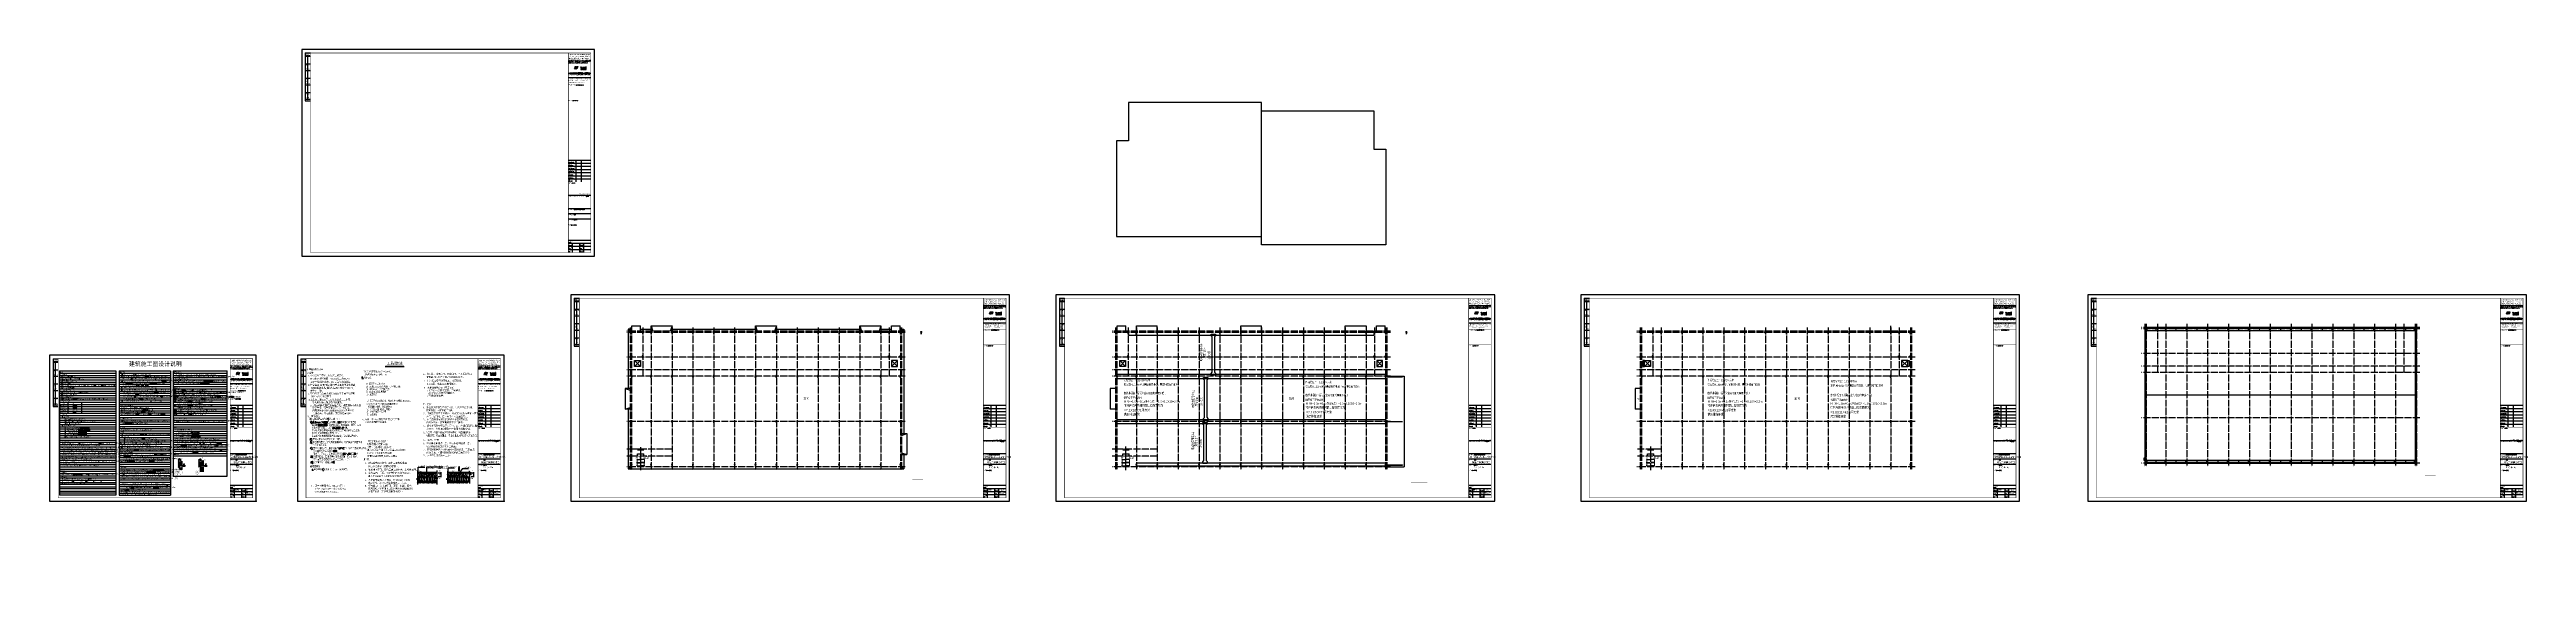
# Model space of a CAD drawing. Extents: x -248860 to 1018944, y -1060852 to 188626.
# Drawn here: x -217850 to 494049, y 0 to 148996 of the extents above; entities that cross this region are included whole.
import ezdxf
from ezdxf.enums import TextEntityAlignment as Align

# ---------------------------------------------------------------- set-up
doc = ezdxf.new("R2010")
doc.units = 0
doc.header["$LTSCALE"] = 1000
doc.header["$MEASUREMENT"] = 0
for name, pattern in [('89', [0]), ('DASH', [0.35, 0.25, -0.1]), ('DOTE', [2.42, 2, -0.2, 0.02, -0.2])]:
    doc.linetypes.add(name, pattern=pattern)
doc.layers.get('0').update_dxf_attribs({"linetype": 'CONTINUOUS'})
doc.layers.get('Defpoints').update_dxf_attribs({"linetype": 'CONTINUOUS'})
for name, color, linetype in [('3', 3, 'CONTINUOUS'), ('AXIS', 3, 'CONTINUOUS'), ('DOTE', 253, 'DOTE'), ('F', 251, 'CONTINUOUS'), ('PUB_HATCH', 8, 'CONTINUOUS'), ('PUB_TEXT', 7, 'CONTINUOUS'), ('WALL', 6, 'CONTINUOUS'), ('WINDOW_TEXT', 7, 'CONTINUOUS'), ('勒脚', 50, 'CONTINUOUS'), ('可见线', 7, 'CONTINUOUS'), ('图层1', 53, 'CONTINUOUS'), ('图框', 4, 'CONTINUOUS'), ('填充', 8, 'CONTINUOUS'), ('填写文字', 3, 'CONTINUOUS'), ('家具', 35, 'CONTINUOUS'), ('尺寸标注', 7, 'CONTINUOUS'), ('屋顶平面线', 53, 'CONTINUOUS'), ('彩钢板', 253, 'CONTINUOUS'), ('栏杆', 42, 'CONTINUOUS'), ('栏板', 42, 'CONTINUOUS'), ('立面图', 40, 'CONTINUOUS'), ('立面白线', 31, 'CONTINUOUS'), ('粗实线', 3, 'CONTINUOUS'), ('设计说明文字', 3, 'CONTINUOUS'), ('钢梁', 4, 'CONTINUOUS')]:
    doc.layers.add(name, color=color, linetype=linetype)
doc.layers.add('细线', color=8, linetype='CONTINUOUS', lineweight=9)
doc.styles.add('-黑体', font='simhei.ttf', dxfattribs={"width": 0.8})
doc.styles.add('_HZTXT', font='txt.shx', dxfattribs={"width": 0.8, "bigfont": 'hztxt.shx'})
doc.styles.add('_HZTXT2', font='tssdeng2.shx', dxfattribs={"width": 0.8, "bigfont": 'tssdchn.shx'})
doc.styles.add('_SIMPLEX', font='SIMPLEX.shx', dxfattribs={"width": 0.6})
doc.styles.add('_TXT', font='SIMPLEX.shx', dxfattribs={"width": 0.6})
doc.styles.add('COMP', font='complex', dxfattribs={"bigfont": 'hztxt'})
doc.styles.add('DIM_FONT', font='SIMPLEX.shx', dxfattribs={"width": 0.8})
doc.styles.add('FJY', font='hztxt_e.shx', dxfattribs={"width": 0.7, "height": 400, "bigfont": 'hztxt.shx'})
doc.styles.add('HZTXT', font='txt.shx', dxfattribs={"width": 0.8, "bigfont": 'hztxt.shx'})
doc.styles.add('iIcon2', font='')
doc.styles.add('MIMI-TKWZ', font='romanc.shx', dxfattribs={"width": 0.75, "oblique": 15, "bigfont": 'bigfont.shx'})
doc.styles.add('S1', font='stand_e1.shx', dxfattribs={"width": 0.8, "bigfont": 'stand_c1.shx'})
doc.styles.get("Standard").update_dxf_attribs({"font": 'GBENOR', "bigfont": 'GBCBIG'})
doc.styles.add('STYLE1', font='tssdeng.shx', dxfattribs={"height": 8, "bigfont": 'tssdchn.shx'})
doc.styles.add('TSSD_REIN', font='tssdeng.shx', dxfattribs={"width": 0.7, "bigfont": 'tssdchn.shx'})
doc.styles.add('XY', font='simhei.ttf', dxfattribs={"height": 600})
doc.styles.add('南浔字体0_8', font='南浔小字体.shx', dxfattribs={"width": 0.8, "bigfont": '南浔大字体.shx'})
doc.styles.add('图框艺术体', font='simhei.ttf', dxfattribs={"width": 0.9})
doc.styles.add('黑体', font='simhei.ttf')
doc.styles.get('iIcon2').set_extended_font_data('SimSun')
doc.dimstyles.new('NORMAL', dxfattribs={"dimtxt": 0.18, "dimasz": 0.18, "dimexe": 0.18, "dimexo": 0.0625, "dimgap": 0.09, "dimtad": 0, "dimtih": 1, "dimtoh": 1, "dimdec": 4, "dimzin": 0, "dimdsep": 46, "dimtxsty": 'Standard', "dimcen": 0.09, "dimadec": 0, "dimazin": 0, "dimtfac": 1, "dimtdec": 4, "dimtofl": 0, "dimtmove": 0, "dimatfit": 3, "dimfxl": 1, "dimtolj": 1, "dimtzin": 0, "dimarcsym": 0})

# ---------------------------------------------------------------- blocks, each defined once
blk = doc.blocks.new('yhlogo01')
at = {"layer": '家具'}
h = blk.add_hatch(color=5, dxfattribs=at)
h.dxf.hatch_style = 1
h.paths.add_polyline_path([(243496, -10479, 0.21747277), (243119, -10652, 0.10755592), (242813, -11212), (242091, -13670), (242749, -13670), (243418, -11390, -0.19717891), (243830, -10875, -0.12733474), (244024, -10824), (245336, -10824), (245437, -10479)])
h = blk.add_hatch(color=5, dxfattribs=at)
h.dxf.hatch_style = 1
h.paths.add_polyline_path([(243801, -11271, 0.10936647), (243592, -11650), (243050, -13497), (243448, -13497), (243959, -11757, -0.12530676), (244114, -11495, -0.19919924), (244327, -11407), (245165, -11407), (245235, -11169), (244026, -11169, 0.21559937)])
h = blk.add_hatch(color=5, dxfattribs=at)
h.dxf.hatch_style = 1
h.paths.add_polyline_path([(245735, -13670, 0.21747277), (246113, -13497, 0.10755592), (246419, -12937), (247141, -10479), (246483, -10479), (245814, -12759, -0.19717891), (245402, -13274, -0.12733474), (245207, -13325), (243896, -13325), (243794, -13670)])
h = blk.add_hatch(color=5, dxfattribs=at)
h.dxf.hatch_style = 1
h.paths.add_polyline_path([(245431, -12878, 0.10936647), (245639, -12499), (246182, -10652), (245784, -10652), (245273, -12392, -0.12530676), (245117, -12654, -0.19919924), (244905, -12742), (244067, -12742), (243997, -12980), (245206, -12980, 0.21559937)])
h = blk.add_hatch(color=1, dxfattribs=at)
h.dxf.hatch_style = 1
h.paths.add_polyline_path([(244991, -12140, 1), (244202, -12140, 1)])
at = {"layer": '家具', "color": 5}
for points in [[(242091, -13670), (242813, -11212, -0.10755592), (243119, -10652, -0.21747277), (243496, -10479), (245437, -10479), (245336, -10824), (244024, -10824, 0.12733474), (243830, -10875, 0.19712473), (243418, -11389), (242749, -13670)], [(243050, -13497), (243592, -11650, -0.10936647), (243801, -11271, -0.21559937), (244026, -11169), (245235, -11169), (245165, -11407), (244327, -11407, 0.19919924), (244114, -11495, 0.12530676), (243959, -11757), (243448, -13497)], [(247141, -10479), (246419, -12937, -0.10755592), (246113, -13497, -0.21747277), (245735, -13670), (243794, -13670), (243896, -13325), (245207, -13325, 0.12733474), (245402, -13274, 0.19712473), (245814, -12759), (246483, -10479)], [(246182, -10652), (245639, -12499, -0.10936647), (245431, -12878, -0.21559937), (245206, -12980), (243997, -12980), (244067, -12742), (244905, -12742, 0.19919924), (245117, -12654, 0.12530676), (245273, -12392), (245784, -10652)]]:
    blk.add_lwpolyline(points, format="xyb", close=True, dxfattribs=at)
at = {"layer": '家具', "color": 1}
blk.add_circle((244597, -12140), 394, dxfattribs=at)
blk = doc.blocks.new('A1')
h = blk.add_hatch(color=0)
h.dxf.hatch_style = 1
edge = h.paths.add_edge_path()
edge.add_line((499908, 391800), (499805, 391800))
edge.add_line((499805, 391800), (499805, 391813))
edge.add_line((499805, 391813), (499746, 391813))
edge.add_line((499746, 391813), (499746, 391800))
edge.add_line((499746, 391800), (499663, 391800))
edge.add_line((499663, 391800), (499663, 391771))
edge.add_line((499663, 391771), (499746, 391771))
edge.add_line((499746, 391771), (499746, 391743))
edge.add_line((499746, 391743), (499650, 391743))
edge.add_line((499650, 391743), (499650, 391712))
edge.add_line((499650, 391712), (499746, 391712))
edge.add_line((499746, 391712), (499746, 391684))
edge.add_line((499746, 391684), (499663, 391684))
edge.add_line((499663, 391684), (499663, 391655))
edge.add_line((499663, 391655), (499746, 391655))
edge.add_line((499746, 391655), (499746, 391629))
edge.add_line((499746, 391629), (499663, 391629))
edge.add_line((499663, 391629), (499663, 391600))
edge.add_line((499663, 391600), (499746, 391600))
edge.add_line((499746, 391600), (499746, 391574))
edge.add_line((499746, 391574), (499657, 391574))
edge.add_line((499657, 391574), (499657, 391542))
edge.add_line((499657, 391542), (499746, 391542))
edge.add_line((499746, 391542), (499746, 391514))
edge.add_line((499746, 391514), (499649, 391514))
edge.add_spline(control_points=[(499649, 391514), (499648, 391514), (499646, 391514), (499642, 391515), (499639, 391515), (499634, 391517), (499633, 391518), (499632, 391519)], knot_values=[0.9513715, 0.9513715, 0.9513715, 0.9513715, 1.0907032, 1.0907032, 1.4089249, 1.4089249, 1.5744167, 1.5744167, 1.5744167, 1.5744167], degree=3, periodic=0)
edge.add_line((499632, 391519), (499630, 391520))
edge.add_line((499630, 391520), (499630, 391628))
edge.add_spline(control_points=[(499630, 391628), (499629, 391630), (499628, 391632), (499626, 391637), (499624, 391640), (499619, 391645), (499616, 391648), (499614, 391650)], knot_values=[3.391104, 3.391104, 3.391104, 3.391104, 3.526235, 3.526235, 3.7470799, 3.7470799, 3.9452936, 3.9452936, 3.9452936, 3.9452936], degree=3, periodic=0)
edge.add_line((499614, 391650), (499610, 391653))
edge.add_line((499610, 391653), (499614, 391656))
edge.add_spline(control_points=[(499614, 391656), (499616, 391657), (499617, 391659), (499621, 391663), (499624, 391666), (499627, 391671), (499629, 391674), (499630, 391677), (499630, 391678), (499630, 391678)], knot_values=[2.3118325, 2.3118325, 2.3118325, 2.3118325, 2.450793, 2.450793, 2.6759858, 2.6759858, 2.9011785, 2.9011785, 2.9120922, 2.9120922, 2.9120922, 2.9120922], degree=3, periodic=0)
edge.add_line((499630, 391678), (499630, 391776))
edge.add_spline(control_points=[(499630, 391776), (499630, 391778), (499630, 391780), (499629, 391784), (499629, 391786), (499627, 391791), (499625, 391793), (499622, 391797), (499620, 391799), (499615, 391802), (499612, 391803), (499606, 391805), (499603, 391806), (499598, 391807), (499596, 391807), (499594, 391807)], knot_values=[-0.0994639, -0.0994639, -0.0994639, -0.0994639, 0.0794802, 0.0794802, 0.3479203, 0.3479203, 0.6163605, 0.6163605, 0.8848006, 0.8848006, 1.1532408, 1.1532408, 1.4216809, 1.4216809, 1.5709554, 1.5709554, 1.5709554, 1.5709554], degree=3, periodic=0)
edge.add_line((499594, 391807), (499547, 391807))
edge.add_line((499547, 391807), (499547, 391767))
edge.add_line((499547, 391767), (499557, 391767))
edge.add_spline(control_points=[(499557, 391767), (499560, 391767), (499562, 391766), (499564, 391764), (499566, 391763), (499568, 391761), (499569, 391760), (499570, 391757), (499571, 391756), (499571, 391754)], knot_values=[3.3865517, 3.3865517, 3.3865517, 3.3865517, 3.6270151, 3.6270151, 3.904526, 3.904526, 4.1820369, 4.1820369, 4.3491863, 4.3491863, 4.3491863, 4.3491863], degree=3, periodic=0)
edge.add_line((499571, 391754), (499571, 391685))
edge.add_spline(control_points=[(499571, 391685), (499571, 391685), (499571, 391685), (499571, 391684), (499571, 391683), (499570, 391680), (499570, 391679), (499568, 391677), (499567, 391676), (499564, 391674), (499562, 391673), (499560, 391673), (499559, 391673), (499557, 391673)], knot_values=[-1.4875005, -1.4875005, -1.4875005, -1.4875005, -1.4363535, -1.4363535, -1.1962187, -1.1962187, -0.8982294, -0.8982294, -0.6002401, -0.6002401, -0.1873357, -0.1873357, 0.0191164, 0.0191164, 0.0191164, 0.0191164], degree=3, periodic=0)
edge.add_line((499557, 391673), (499547, 391673))
edge.add_line((499547, 391673), (499547, 391633))
edge.add_line((499547, 391633), (499557, 391633))
edge.add_spline(control_points=[(499557, 391633), (499560, 391632), (499561, 391632), (499564, 391631), (499565, 391630), (499567, 391628), (499568, 391627), (499570, 391625), (499570, 391624), (499571, 391622), (499571, 391621), (499571, 391619)], knot_values=[0.0983207, 0.0983207, 0.0983207, 0.0983207, 0.3878883, 0.3878883, 0.6477281, 0.6477281, 0.907568, 0.907568, 1.1674078, 1.1674078, 1.3362307, 1.3362307, 1.3362307, 1.3362307], degree=3, periodic=0)
edge.add_line((499571, 391619), (499571, 391527))
edge.add_spline(control_points=[(499571, 391527), (499571, 391525), (499571, 391524), (499570, 391521), (499569, 391520), (499567, 391518), (499566, 391517), (499563, 391515), (499561, 391515), (499558, 391514), (499557, 391514), (499556, 391514)], knot_values=[1.5863678, 1.5863678, 1.5863678, 1.5863678, 1.8725852, 1.8725852, 2.1855007, 2.1855007, 2.4984162, 2.4984162, 2.9093004, 2.9093004, 3.1147425, 3.1147425, 3.1147425, 3.1147425], degree=3, periodic=0)
edge.add_line((499556, 391514), (499547, 391514))
edge.add_line((499547, 391514), (499547, 391474))
edge.add_line((499547, 391474), (499595, 391474))
edge.add_spline(control_points=[(499595, 391474), (499597, 391475), (499600, 391475), (499606, 391476), (499611, 391477), (499616, 391479), (499618, 391480), (499620, 391481)], knot_values=[1.6575999, 1.6575999, 1.6575999, 1.6575999, 1.7889303, 1.7889303, 2.0171527, 2.0171527, 2.1293723, 2.1293723, 2.1293723, 2.1293723], degree=3, periodic=0)
edge.add_line((499620, 391481), (499622, 391482))
edge.add_line((499622, 391482), (499624, 391481))
edge.add_spline(control_points=[(499624, 391481), (499626, 391480), (499628, 391479), (499633, 391477), (499637, 391476), (499642, 391475), (499644, 391475), (499646, 391474)], knot_values=[0.9723197, 0.9723197, 0.9723197, 0.9723197, 1.1129409, 1.1129409, 1.3488005, 1.3488005, 1.4634912, 1.4634912, 1.4634912, 1.4634912], degree=3, periodic=0)
edge.add_line((499646, 391474), (499927, 391474))
edge.add_line((499927, 391474), (499927, 391514))
edge.add_line((499927, 391514), (499805, 391514))
edge.add_line((499805, 391514), (499805, 391542))
edge.add_line((499805, 391542), (499916, 391542))
edge.add_line((499916, 391542), (499916, 391574))
edge.add_line((499916, 391574), (499805, 391574))
edge.add_line((499805, 391574), (499805, 391600))
edge.add_line((499805, 391600), (499910, 391600))
edge.add_line((499910, 391600), (499910, 391629))
edge.add_line((499910, 391629), (499805, 391629))
edge.add_line((499805, 391629), (499805, 391655))
edge.add_line((499805, 391655), (499873, 391655))
edge.add_spline(control_points=[(499873, 391655), (499875, 391656), (499877, 391656), (499882, 391657), (499885, 391658), (499890, 391660), (499893, 391662), (499898, 391665), (499900, 391667), (499903, 391671), (499905, 391674), (499907, 391678), (499908, 391681), (499908, 391684), (499908, 391685), (499908, 391686)], knot_values=[-1.4623343, -1.4623343, -1.4623343, -1.4623343, -1.3217377, -1.3217377, -1.078276, -1.078276, -0.8348143, -0.8348143, -0.5913526, -0.5913526, -0.3478909, -0.3478909, -0.1044292, -0.1044292, 0.0047101, 0.0047101, 0.0047101, 0.0047101], degree=3, periodic=0)
edge.add_line((499908, 391686), (499908, 391712))
edge.add_line((499908, 391712), (499927, 391712))
edge.add_line((499927, 391712), (499927, 391743))
edge.add_line((499927, 391743), (499908, 391743))
edge.add_line((499908, 391743), (499908, 391800))
h.paths.add_polyline_path([(499805, 391771), (499856, 391771), (499856, 391743), (499805, 391743)], flags=16)
edge = h.paths.add_edge_path(flags=16)
edge.add_line((499805, 391712), (499856, 391712))
edge.add_line((499856, 391712), (499856, 391696))
edge.add_spline(control_points=[(499856, 391696), (499856, 391695), (499856, 391694), (499855, 391691), (499854, 391690), (499853, 391688), (499852, 391687), (499849, 391685), (499847, 391685), (499844, 391684), (499843, 391684), (499842, 391684)], knot_values=[1.6509998, 1.6509998, 1.6509998, 1.6509998, 1.9184654, 1.9184654, 2.2170666, 2.2170666, 2.5156678, 2.5156678, 2.9285649, 2.9285649, 3.1350134, 3.1350134, 3.1350134, 3.1350134], degree=3, periodic=0)
edge.add_line((499842, 391684), (499805, 391684))
edge.add_line((499805, 391684), (499805, 391712))
at = {"layer": 'WALL', "color": 0}
for p, q in [((499594, 391807), (499547, 391807)), ((499547, 391807), (499547, 391767)), ((499547, 391767), (499557, 391767)), ((499557, 391673), (499547, 391673)), ((499547, 391673), (499547, 391633)), ((499547, 391633), (499557, 391633)), ((499556, 391514), (499547, 391514)), ((499547, 391514), (499547, 391474)), ((499547, 391474), (499595, 391474)), ((499571, 391754), (499571, 391685)), ((499571, 391619), (499571, 391527)), ((499614, 391656), (499610, 391653)), ((499614, 391650), (499610, 391653)), ((499620, 391481), (499622, 391482)), ((499624, 391481), (499622, 391482)), ((499630, 391678), (499630, 391776)), ((499630, 391520), (499630, 391628)), ((499632, 391519), (499630, 391520)), ((499646, 391474), (499927, 391474)), ((499746, 391514), (499649, 391514)), ((499746, 391743), (499650, 391743)), ((499650, 391743), (499650, 391712)), ((499650, 391712), (499746, 391712)), ((499746, 391574), (499657, 391574)), ((499657, 391574), (499657, 391542)), ((499657, 391542), (499746, 391542)), ((499746, 391800), (499663, 391800)), ((499663, 391800), (499663, 391771)), ((499663, 391771), (499746, 391771)), ((499746, 391684), (499663, 391684)), ((499663, 391684), (499663, 391655)), ((499663, 391655), (499746, 391655)), ((499746, 391629), (499663, 391629)), ((499663, 391629), (499663, 391600)), ((499663, 391600), (499746, 391600)), ((499805, 391813), (499746, 391813)), ((499746, 391813), (499746, 391800)), ((499746, 391771), (499746, 391743)), ((499746, 391712), (499746, 391684)), ((499746, 391655), (499746, 391629)), ((499746, 391600), (499746, 391574)), ((499746, 391542), (499746, 391514)), ((499805, 391800), (499805, 391813)), ((499908, 391800), (499805, 391800)), ((499805, 391771), (499856, 391771)), ((499805, 391743), (499805, 391771)), ((499856, 391743), (499805, 391743)), ((499805, 391684), (499805, 391712)), ((499805, 391712), (499856, 391712)), ((499842, 391684), (499805, 391684)), ((499805, 391629), (499805, 391655)), ((499805, 391655), (499873, 391655)), ((499910, 391629), (499805, 391629)), ((499805, 391574), (499805, 391600)), ((499805, 391600), (499910, 391600)), ((499916, 391574), (499805, 391574)), ((499805, 391514), (499805, 391542)), ((499805, 391542), (499916, 391542)), ((499927, 391514), (499805, 391514)), ((499856, 391771), (499856, 391743)), ((499856, 391712), (499856, 391696)), ((499908, 391743), (499908, 391800)), ((499927, 391743), (499908, 391743)), ((499908, 391686), (499908, 391712)), ((499908, 391712), (499927, 391712)), ((499910, 391600), (499910, 391629)), ((499916, 391542), (499916, 391574)), ((499927, 391712), (499927, 391743)), ((499927, 391474), (499927, 391514))]:
    blk.add_line(p, q, dxfattribs=at)
for points, knots in [([(499556, 391514), (499557, 391514), (499558, 391514), (499561, 391515), (499563, 391515), (499566, 391517), (499567, 391518), (499569, 391520), (499570, 391521), (499571, 391524), (499571, 391525), (499571, 391527)], [1.5863678, 1.5863678, 1.5863678, 1.5863678, 1.7918099, 1.7918099, 2.2026941, 2.2026941, 2.5156096, 2.5156096, 2.8285251, 2.8285251, 3.1147425, 3.1147425, 3.1147425, 3.1147425]), ([(499571, 391754), (499571, 391756), (499570, 391757), (499569, 391760), (499568, 391761), (499566, 391763), (499564, 391764), (499562, 391766), (499560, 391767), (499557, 391767)], [3.38655168, 3.38655168, 3.38655168, 3.38655168, 3.55370108, 3.55370108, 3.831212, 3.831212, 4.10872292, 4.10872292, 4.34918633, 4.34918633, 4.34918633, 4.34918633]), ([(499557, 391673), (499559, 391673), (499560, 391673), (499562, 391673), (499564, 391674), (499567, 391676), (499568, 391677), (499570, 391679), (499570, 391680), (499571, 391683), (499571, 391684), (499571, 391685), (499571, 391685), (499571, 391685)], [-1.4875005, -1.4875005, -1.4875005, -1.4875005, -1.2810483, -1.2810483, -0.868144, -0.868144, -0.5701547, -0.5701547, -0.2721653, -0.2721653, -0.0320305, -0.0320305, 0.0191164, 0.0191164, 0.0191164, 0.0191164]), ([(499571, 391619), (499571, 391621), (499571, 391622), (499570, 391624), (499570, 391625), (499568, 391627), (499567, 391628), (499565, 391630), (499564, 391631), (499561, 391632), (499560, 391632), (499557, 391633)], [0.0983207, 0.0983207, 0.0983207, 0.0983207, 0.2671435, 0.2671435, 0.5269834, 0.5269834, 0.7868232, 0.7868232, 1.0466631, 1.0466631, 1.3362307, 1.3362307, 1.3362307, 1.3362307]), ([(499630, 391776), (499630, 391778), (499630, 391780), (499629, 391784), (499629, 391786), (499627, 391791), (499625, 391793), (499622, 391797), (499620, 391799), (499615, 391802), (499612, 391803), (499606, 391805), (499603, 391806), (499598, 391807), (499596, 391807), (499594, 391807)], [-0.0994639, -0.0994639, -0.0994639, -0.0994639, 0.0794802, 0.0794802, 0.3479203, 0.3479203, 0.6163605, 0.6163605, 0.8848006, 0.8848006, 1.1532408, 1.1532408, 1.4216809, 1.4216809, 1.5709554, 1.5709554, 1.5709554, 1.5709554]), ([(499595, 391474), (499597, 391475), (499600, 391475), (499606, 391476), (499611, 391477), (499616, 391479), (499618, 391480), (499620, 391481)], [1.65759993, 1.65759993, 1.65759993, 1.65759993, 1.78893025, 1.78893025, 2.01715272, 2.01715272, 2.12937226, 2.12937226, 2.12937226, 2.12937226]), ([(499614, 391656), (499616, 391657), (499617, 391659), (499621, 391663), (499624, 391666), (499627, 391671), (499629, 391674), (499630, 391677), (499630, 391678), (499630, 391678)], [2.31183246, 2.31183246, 2.31183246, 2.31183246, 2.45079303, 2.45079303, 2.67598577, 2.67598577, 2.90117851, 2.90117851, 2.91209223, 2.91209223, 2.91209223, 2.91209223]), ([(499630, 391628), (499629, 391630), (499628, 391632), (499626, 391637), (499624, 391640), (499619, 391645), (499616, 391648), (499614, 391650)], [3.39110397, 3.39110397, 3.39110397, 3.39110397, 3.526235, 3.526235, 3.74707991, 3.74707991, 3.94529362, 3.94529362, 3.94529362, 3.94529362]), ([(499624, 391481), (499626, 391480), (499628, 391479), (499633, 391477), (499637, 391476), (499642, 391475), (499644, 391475), (499646, 391474)], [0.9723197, 0.9723197, 0.9723197, 0.9723197, 1.11294085, 1.11294085, 1.34880052, 1.34880052, 1.46349119, 1.46349119, 1.46349119, 1.46349119]), ([(499632, 391519), (499633, 391518), (499634, 391517), (499639, 391515), (499642, 391515), (499646, 391514), (499648, 391514), (499649, 391514)], [0.95137148, 0.95137148, 0.95137148, 0.95137148, 1.11686326, 1.11686326, 1.43508492, 1.43508492, 1.57441665, 1.57441665, 1.57441665, 1.57441665]), ([(499842, 391684), (499843, 391684), (499844, 391684), (499847, 391685), (499849, 391685), (499852, 391687), (499853, 391688), (499854, 391690), (499855, 391691), (499856, 391694), (499856, 391695), (499856, 391696)], [1.6509998, 1.6509998, 1.6509998, 1.6509998, 1.8574483, 1.8574483, 2.2703454, 2.2703454, 2.5689466, 2.5689466, 2.8675478, 2.8675478, 3.1350134, 3.1350134, 3.1350134, 3.1350134]), ([(499873, 391655), (499875, 391656), (499877, 391656), (499882, 391657), (499885, 391658), (499890, 391660), (499893, 391662), (499898, 391665), (499900, 391667), (499903, 391671), (499905, 391674), (499907, 391678), (499908, 391681), (499908, 391684), (499908, 391685), (499908, 391686)], [-1.4623343, -1.4623343, -1.4623343, -1.4623343, -1.3217377, -1.3217377, -1.078276, -1.078276, -0.8348143, -0.8348143, -0.5913526, -0.5913526, -0.3478909, -0.3478909, -0.1044292, -0.1044292, 0.0047101, 0.0047101, 0.0047101, 0.0047101])]:
    blk.add_open_spline(points, degree=3, knots=knots, dxfattribs=at)
blk = doc.blocks.new('A4')
h = blk.add_hatch(color=0)
h.dxf.hatch_style = 1
edge = h.paths.add_edge_path()
edge.add_line((500502, 391777), (500485, 391777))
edge.add_spline(control_points=[(500485, 391777), (500482, 391777), (500480, 391778), (500477, 391779), (500475, 391780), (500471, 391782), (500470, 391784), (500468, 391786), (500467, 391787), (500467, 391788)], knot_values=[0.3949408, 0.3949408, 0.3949408, 0.3949408, 0.6767961, 0.6767961, 0.9823906, 0.9823906, 1.2879852, 1.2879852, 1.4572026, 1.4572026, 1.4572026, 1.4572026], degree=3, periodic=0)
edge.add_line((500467, 391788), (500459, 391810))
edge.add_line((500459, 391810), (500404, 391810))
edge.add_line((500404, 391810), (500415, 391767))
edge.add_spline(control_points=[(500415, 391767), (500416, 391765), (500417, 391763), (500419, 391759), (500421, 391756), (500426, 391751), (500429, 391749), (500435, 391744), (500438, 391743), (500445, 391740), (500449, 391738), (500453, 391738), (500453, 391737), (500453, 391737)], knot_values=[0.2502172, 0.2502172, 0.2502172, 0.2502172, 0.4008934, 0.4008934, 0.6266472, 0.6266472, 0.852401, 0.852401, 1.0781548, 1.0781548, 1.3039087, 1.3039087, 1.3145729, 1.3145729, 1.3145729, 1.3145729], degree=3, periodic=0)
edge.add_line((500453, 391737), (500502, 391737))
edge.add_line((500502, 391737), (500502, 391777))
edge = h.paths.add_edge_path()
edge.add_line((500497, 391711), (500392, 391711))
edge.add_line((500392, 391711), (500392, 391671))
edge.add_line((500392, 391671), (500439, 391671))
edge.add_line((500439, 391671), (500439, 391505))
edge.add_spline(control_points=[(500439, 391505), (500439, 391503), (500439, 391502), (500440, 391497), (500441, 391495), (500443, 391491), (500445, 391488), (500449, 391484), (500451, 391483), (500456, 391479), (500459, 391478), (500465, 391476), (500468, 391475), (500472, 391475), (500473, 391474), (500474, 391474)], knot_values=[3.1331894, 3.1331894, 3.1331894, 3.1331894, 3.3071142, 3.3071142, 3.5542684, 3.5542684, 3.8014226, 3.8014226, 4.0485768, 4.0485768, 4.2957309, 4.2957309, 4.5428851, 4.5428851, 4.6182498, 4.6182498, 4.6182498, 4.6182498], degree=3, periodic=0)
edge.add_line((500474, 391474), (500523, 391474))
edge.add_line((500523, 391474), (500523, 391514))
edge.add_line((500523, 391514), (500512, 391514))
edge.add_spline(control_points=[(500512, 391514), (500510, 391514), (500508, 391515), (500505, 391516), (500504, 391516), (500502, 391518), (500501, 391519), (500499, 391521), (500499, 391522), (500498, 391524), (500498, 391525), (500497, 391526)], knot_values=[0.1374494, 0.1374494, 0.1374494, 0.1374494, 0.5103587, 0.5103587, 0.7776464, 0.7776464, 1.044934, 1.044934, 1.3122216, 1.3122216, 1.4840481, 1.4840481, 1.4840481, 1.4840481], degree=3, periodic=0)
edge.add_line((500497, 391526), (500497, 391711))
edge = h.paths.add_edge_path()
edge.add_spline(control_points=[(500583, 391691), (500585, 391691), (500587, 391691), (500592, 391692), (500595, 391693), (500601, 391696), (500604, 391698), (500608, 391701), (500610, 391703), (500614, 391708), (500615, 391710), (500617, 391715), (500618, 391717), (500618, 391720), (500618, 391721), (500618, 391722)], knot_values=[-1.4350164, -1.4350164, -1.4350164, -1.4350164, -1.2961643, -1.2961643, -1.0544168, -1.0544168, -0.8126692, -0.8126692, -0.5709217, -0.5709217, -0.3291741, -0.3291741, -0.0874266, -0.0874266, -0.0088169, -0.0088169, -0.0088169, -0.0088169], degree=3, periodic=0)
edge.add_line((500618, 391722), (500618, 391767))
edge.add_line((500618, 391767), (500682, 391767))
edge.add_line((500682, 391767), (500682, 391721))
edge.add_spline(control_points=[(500682, 391721), (500682, 391720), (500682, 391718), (500683, 391714), (500684, 391712), (500686, 391707), (500688, 391705), (500691, 391701), (500693, 391699), (500698, 391696), (500701, 391695), (500707, 391693), (500710, 391692), (500715, 391691), (500716, 391691), (500718, 391691)], knot_values=[-0.0378512, -0.0378512, -0.0378512, -0.0378512, 0.1379659, 0.1379659, 0.387157, 0.387157, 0.636348, 0.636348, 0.885539, 0.885539, 1.13473, 1.13473, 1.3839211, 1.3839211, 1.5106217, 1.5106217, 1.5106217, 1.5106217], degree=3, periodic=0)
edge.add_line((500718, 391691), (500768, 391691))
edge.add_line((500768, 391691), (500768, 391731))
edge.add_line((500768, 391731), (500755, 391731))
edge.add_spline(control_points=[(500755, 391731), (500753, 391731), (500752, 391731), (500749, 391732), (500748, 391732), (500746, 391734), (500745, 391734), (500743, 391736), (500743, 391737), (500742, 391739), (500741, 391740), (500741, 391742), (500741, 391743), (500741, 391744)], knot_values=[3.1295626, 3.1295626, 3.1295626, 3.1295626, 3.406533, 3.406533, 3.656908, 3.656908, 3.9072831, 3.9072831, 4.1576581, 4.1576581, 4.4080331, 4.4080331, 4.5782865, 4.5782865, 4.5782865, 4.5782865], degree=3, periodic=0)
edge.add_line((500741, 391744), (500741, 391807))
edge.add_line((500741, 391807), (500560, 391807))
edge.add_line((500560, 391807), (500560, 391743))
edge.add_spline(control_points=[(500560, 391743), (500559, 391741), (500559, 391740), (500557, 391737), (500556, 391736), (500554, 391734), (500552, 391733), (500549, 391731), (500548, 391731), (500546, 391731)], knot_values=[-1.2524236, -1.2524236, -1.2524236, -1.2524236, -1.0307595, -1.0307595, -0.7135377, -0.7135377, -0.396316, -0.396316, -0.2061279, -0.2061279, -0.2061279, -0.2061279], degree=3, periodic=0)
edge.add_line((500546, 391731), (500532, 391731))
edge.add_line((500532, 391731), (500539, 391691))
edge.add_line((500539, 391691), (500583, 391691))
edge = h.paths.add_edge_path()
edge.add_line((500759, 391667), (500542, 391667))
edge.add_line((500542, 391667), (500542, 391627))
edge.add_line((500542, 391627), (500688, 391627))
edge.add_line((500688, 391627), (500648, 391582))
edge.add_line((500648, 391582), (500629, 391602))
edge.add_line((500629, 391602), (500560, 391602))
edge.add_line((500560, 391602), (500612, 391542))
edge.add_line((500612, 391542), (500610, 391539))
edge.add_spline(control_points=[(500610, 391539), (500607, 391536), (500604, 391532), (500596, 391526), (500591, 391523), (500582, 391519), (500577, 391517), (500569, 391515), (500566, 391515), (500562, 391514)], knot_values=[-1.4092258, -1.4092258, -1.4092258, -1.4092258, -1.1730811, -1.1730811, -0.9357719, -0.9357719, -0.6984626, -0.6984626, -0.5675473, -0.5675473, -0.5675473, -0.5675473], degree=3, periodic=0)
edge.add_line((500562, 391514), (500538, 391514))
edge.add_line((500538, 391514), (500546, 391474))
edge.add_line((500546, 391474), (500598, 391474))
edge.add_spline(control_points=[(500598, 391474), (500600, 391475), (500603, 391475), (500610, 391476), (500614, 391477), (500622, 391480), (500626, 391482), (500633, 391486), (500636, 391489), (500641, 391493), (500643, 391496), (500645, 391498)], knot_values=[-1.5061392, -1.5061392, -1.5061392, -1.5061392, -1.375629, -1.375629, -1.1492967, -1.1492967, -0.9229643, -0.9229643, -0.696632, -0.696632, -0.520968, -0.520968, -0.520968, -0.520968], degree=3, periodic=0)
edge.add_line((500645, 391498), (500648, 391501))
edge.add_line((500648, 391501), (500651, 391499))
edge.add_line((500651, 391499), (500672, 391482))
edge.add_spline(control_points=[(500672, 391482), (500673, 391481), (500675, 391480), (500680, 391478), (500683, 391477), (500689, 391475), (500693, 391475), (500696, 391474), (500696, 391474), (500696, 391474)], knot_values=[0.8736759, 0.8736759, 0.8736759, 0.8736759, 1.0173179, 1.0173179, 1.2590341, 1.2590341, 1.5007502, 1.5007502, 1.5024585, 1.5024585, 1.5024585, 1.5024585], degree=3, periodic=0)
edge.add_line((500696, 391474), (500769, 391474))
edge.add_line((500769, 391474), (500769, 391514))
edge.add_line((500769, 391514), (500727, 391514))
edge.add_spline(control_points=[(500727, 391514), (500724, 391514), (500721, 391515), (500715, 391516), (500712, 391518), (500708, 391520), (500707, 391521), (500705, 391522)], knot_values=[0.7637332, 0.7637332, 0.7637332, 0.7637332, 1.0650733, 1.0650733, 1.3751217, 1.3751217, 1.5371473, 1.5371473, 1.5371473, 1.5371473], degree=3, periodic=0)
edge.add_line((500705, 391522), (500686, 391542))
edge.add_line((500686, 391542), (500759, 391622))
edge.add_line((500759, 391622), (500759, 391667))
at = {"layer": 'WALL', "color": 0}
for p, q in [((500497, 391711), (500392, 391711)), ((500392, 391711), (500392, 391671)), ((500392, 391671), (500439, 391671)), ((500459, 391810), (500404, 391810)), ((500404, 391810), (500415, 391767)), ((500439, 391671), (500439, 391505)), ((500453, 391737), (500502, 391737)), ((500467, 391788), (500459, 391810)), ((500474, 391474), (500523, 391474)), ((500502, 391777), (500485, 391777)), ((500497, 391526), (500497, 391711)), ((500502, 391737), (500502, 391777)), ((500523, 391514), (500512, 391514)), ((500523, 391474), (500523, 391514)), ((500539, 391691), (500532, 391731)), ((500532, 391731), (500546, 391731)), ((500562, 391514), (500538, 391514)), ((500538, 391514), (500546, 391474)), ((500583, 391691), (500539, 391691)), ((500759, 391667), (500542, 391667)), ((500542, 391667), (500542, 391627)), ((500542, 391627), (500688, 391627)), ((500546, 391474), (500598, 391474)), ((500560, 391743), (500560, 391807)), ((500560, 391807), (500741, 391807)), ((500629, 391602), (500560, 391602)), ((500560, 391602), (500612, 391542)), ((500610, 391539), (500612, 391542)), ((500682, 391767), (500618, 391767)), ((500618, 391767), (500618, 391722)), ((500648, 391582), (500629, 391602)), ((500645, 391498), (500648, 391501)), ((500688, 391627), (500648, 391582)), ((500651, 391499), (500648, 391501)), ((500651, 391499), (500672, 391482)), ((500682, 391721), (500682, 391767)), ((500686, 391542), (500759, 391622)), ((500705, 391522), (500686, 391542)), ((500696, 391474), (500769, 391474)), ((500768, 391691), (500718, 391691)), ((500769, 391514), (500727, 391514)), ((500741, 391807), (500741, 391744)), ((500755, 391731), (500768, 391731)), ((500759, 391622), (500759, 391667)), ((500768, 391731), (500768, 391691)), ((500769, 391474), (500769, 391514))]:
    blk.add_line(p, q, dxfattribs=at)
for points, knots in [([(500415, 391767), (500416, 391765), (500417, 391763), (500419, 391759), (500421, 391756), (500426, 391751), (500429, 391749), (500435, 391744), (500438, 391743), (500445, 391740), (500449, 391738), (500453, 391738), (500453, 391737), (500453, 391737)], [0.2502172, 0.2502172, 0.2502172, 0.2502172, 0.4008934, 0.4008934, 0.6266472, 0.6266472, 0.852401, 0.852401, 1.0781548, 1.0781548, 1.3039087, 1.3039087, 1.3145729, 1.3145729, 1.3145729, 1.3145729]), ([(500439, 391505), (500439, 391503), (500439, 391502), (500440, 391497), (500441, 391495), (500443, 391491), (500445, 391488), (500449, 391484), (500451, 391483), (500456, 391479), (500459, 391478), (500465, 391476), (500468, 391475), (500472, 391475), (500473, 391474), (500474, 391474)], [3.1331894, 3.1331894, 3.1331894, 3.1331894, 3.3071142, 3.3071142, 3.5542684, 3.5542684, 3.8014226, 3.8014226, 4.0485768, 4.0485768, 4.2957309, 4.2957309, 4.5428851, 4.5428851, 4.6182498, 4.6182498, 4.6182498, 4.6182498]), ([(500467, 391788), (500467, 391787), (500468, 391786), (500470, 391784), (500471, 391782), (500475, 391780), (500477, 391779), (500480, 391778), (500482, 391777), (500485, 391777)], [0.3949408, 0.3949408, 0.3949408, 0.3949408, 0.5641582, 0.5641582, 0.8697528, 0.8697528, 1.1753473, 1.1753473, 1.4572026, 1.4572026, 1.4572026, 1.4572026]), ([(500497, 391526), (500498, 391525), (500498, 391524), (500499, 391522), (500499, 391521), (500501, 391519), (500502, 391518), (500504, 391516), (500505, 391516), (500508, 391515), (500510, 391514), (500512, 391514)], [0.1374494, 0.1374494, 0.1374494, 0.1374494, 0.309276, 0.309276, 0.5765636, 0.5765636, 0.8438512, 0.8438512, 1.1111388, 1.1111388, 1.4840481, 1.4840481, 1.4840481, 1.4840481]), ([(500546, 391731), (500548, 391731), (500549, 391731), (500552, 391733), (500554, 391734), (500556, 391736), (500557, 391737), (500559, 391740), (500559, 391741), (500560, 391743)], [-1.2524236, -1.2524236, -1.2524236, -1.2524236, -1.0622355, -1.0622355, -0.7450138, -0.7450138, -0.4277921, -0.4277921, -0.2061279, -0.2061279, -0.2061279, -0.2061279]), ([(500562, 391514), (500566, 391515), (500569, 391515), (500577, 391517), (500582, 391519), (500591, 391523), (500596, 391526), (500604, 391532), (500607, 391536), (500610, 391539)], [-1.40922575, -1.40922575, -1.40922575, -1.40922575, -1.27831037, -1.27831037, -1.04100113, -1.04100113, -0.8036919, -0.8036919, -0.56754726, -0.56754726, -0.56754726, -0.56754726]), ([(500583, 391691), (500585, 391691), (500587, 391691), (500592, 391692), (500595, 391693), (500601, 391696), (500604, 391698), (500608, 391701), (500610, 391703), (500614, 391708), (500615, 391710), (500617, 391715), (500618, 391717), (500618, 391720), (500618, 391721), (500618, 391722)], [-1.4350164, -1.4350164, -1.4350164, -1.4350164, -1.2961643, -1.2961643, -1.0544168, -1.0544168, -0.8126692, -0.8126692, -0.5709217, -0.5709217, -0.3291741, -0.3291741, -0.0874266, -0.0874266, -0.0088169, -0.0088169, -0.0088169, -0.0088169]), ([(500598, 391474), (500600, 391475), (500603, 391475), (500610, 391476), (500614, 391477), (500622, 391480), (500626, 391482), (500633, 391486), (500636, 391489), (500641, 391493), (500643, 391496), (500645, 391498)], [-1.50613915, -1.50613915, -1.50613915, -1.50613915, -1.37562902, -1.37562902, -1.14929667, -1.14929667, -0.92296432, -0.92296432, -0.69663196, -0.69663196, -0.52096804, -0.52096804, -0.52096804, -0.52096804]), ([(500672, 391482), (500673, 391481), (500675, 391480), (500680, 391478), (500683, 391477), (500689, 391475), (500693, 391475), (500696, 391474), (500696, 391474), (500696, 391474)], [0.87033391, 0.87033391, 0.87033391, 0.87033391, 1.01731791, 1.01731791, 1.25903406, 1.25903406, 1.50075021, 1.50075021, 1.50245852, 1.50245852, 1.50245852, 1.50245852]), ([(500682, 391721), (500682, 391720), (500682, 391718), (500683, 391714), (500684, 391712), (500686, 391707), (500688, 391705), (500691, 391701), (500693, 391699), (500698, 391696), (500701, 391695), (500707, 391693), (500710, 391692), (500715, 391691), (500716, 391691), (500718, 391691)], [-0.0378512, -0.0378512, -0.0378512, -0.0378512, 0.1379659, 0.1379659, 0.387157, 0.387157, 0.636348, 0.636348, 0.885539, 0.885539, 1.13473, 1.13473, 1.3839211, 1.3839211, 1.5106217, 1.5106217, 1.5106217, 1.5106217]), ([(500705, 391522), (500707, 391521), (500708, 391520), (500712, 391518), (500715, 391516), (500721, 391515), (500724, 391514), (500727, 391514)], [0.76373319, 0.76373319, 0.76373319, 0.76373319, 0.92575874, 0.92575874, 1.23580711, 1.23580711, 1.53714727, 1.53714727, 1.53714727, 1.53714727]), ([(500741, 391744), (500741, 391743), (500741, 391742), (500741, 391740), (500742, 391739), (500743, 391737), (500743, 391736), (500745, 391734), (500746, 391734), (500748, 391732), (500749, 391732), (500752, 391731), (500753, 391731), (500755, 391731)], [3.1295626, 3.1295626, 3.1295626, 3.1295626, 3.299816, 3.299816, 3.550191, 3.550191, 3.800566, 3.800566, 4.050941, 4.050941, 4.301316, 4.301316, 4.5782865, 4.5782865, 4.5782865, 4.5782865])]:
    blk.add_open_spline(points, degree=3, knots=knots, dxfattribs=at)
blk = doc.blocks.new('A5')
h = blk.add_hatch(color=0)
h.dxf.hatch_style = 1
edge = h.paths.add_edge_path()
edge.add_line((500921, 391777), (500899, 391777))
edge.add_spline(control_points=[(500899, 391777), (500897, 391777), (500896, 391778), (500892, 391779), (500890, 391779), (500886, 391782), (500885, 391783), (500882, 391786), (500882, 391787), (500881, 391789)], knot_values=[3.5938651, 3.5938651, 3.5938651, 3.5938651, 3.7821615, 3.7821615, 4.0952848, 4.0952848, 4.4084081, 4.4084081, 4.5766201, 4.5766201, 4.5766201, 4.5766201], degree=3, periodic=0)
edge.add_line((500881, 391789), (500874, 391811))
edge.add_line((500874, 391811), (500819, 391811))
edge.add_line((500819, 391811), (500830, 391766))
edge.add_spline(control_points=[(500830, 391766), (500830, 391764), (500831, 391763), (500833, 391758), (500835, 391756), (500839, 391751), (500842, 391749), (500847, 391745), (500850, 391743), (500857, 391740), (500860, 391739), (500865, 391738), (500866, 391738), (500867, 391737)], knot_values=[3.3644349, 3.3644349, 3.3644349, 3.3644349, 3.5214781, 3.5214781, 3.7512596, 3.7512596, 3.9810412, 3.9810412, 4.2108227, 4.2108227, 4.4406043, 4.4406043, 4.499937, 4.499937, 4.499937, 4.499937], degree=3, periodic=0)
edge.add_line((500867, 391737), (500921, 391737))
edge.add_line((500921, 391737), (500921, 391777))
edge = h.paths.add_edge_path()
edge.add_line((500912, 391711), (500813, 391711))
edge.add_line((500813, 391711), (500813, 391671))
edge.add_line((500813, 391671), (500853, 391671))
edge.add_line((500853, 391671), (500853, 391504))
edge.add_spline(control_points=[(500853, 391504), (500853, 391503), (500853, 391501), (500854, 391497), (500855, 391495), (500857, 391490), (500859, 391488), (500863, 391484), (500865, 391482), (500870, 391479), (500873, 391478), (500879, 391476), (500882, 391475), (500886, 391475), (500887, 391475), (500888, 391474)], knot_values=[3.1302448, 3.1302448, 3.1302448, 3.1302448, 3.3057816, 3.3057816, 3.5538663, 3.5538663, 3.8019511, 3.8019511, 4.0500358, 4.0500358, 4.2981205, 4.2981205, 4.5462052, 4.5462052, 4.6369426, 4.6369426, 4.6369426, 4.6369426], degree=3, periodic=0)
edge.add_line((500888, 391474), (500948, 391474))
edge.add_line((500948, 391474), (500948, 391514))
edge.add_line((500948, 391514), (500926, 391514))
edge.add_spline(control_points=[(500926, 391514), (500923, 391514), (500921, 391515), (500918, 391517), (500917, 391517), (500915, 391519), (500914, 391520), (500913, 391522), (500912, 391523), (500912, 391525), (500912, 391526), (500912, 391527)], knot_values=[0.0641919, 0.0641919, 0.0641919, 0.0641919, 0.4633443, 0.4633443, 0.7206945, 0.7206945, 0.9780447, 0.9780447, 1.2353949, 1.2353949, 1.4054825, 1.4054825, 1.4054825, 1.4054825], degree=3, periodic=0)
edge.add_line((500912, 391527), (500912, 391711))
h.paths.add_polyline_path([(501192, 391706), (501101, 391706), (501101, 391810), (501042, 391810), (501042, 391706), (500942, 391706), (500942, 391667), (501042, 391667), (501042, 391474), (501101, 391474), (501101, 391667), (501192, 391667)])
at = {"layer": 'WALL', "color": 0}
for p, q in [((500912, 391711), (500813, 391711)), ((500813, 391711), (500813, 391671)), ((500813, 391671), (500853, 391671)), ((500874, 391811), (500819, 391811)), ((500819, 391811), (500830, 391766)), ((500853, 391671), (500853, 391504)), ((500867, 391737), (500921, 391737)), ((500881, 391789), (500874, 391811)), ((500888, 391474), (500948, 391474)), ((500921, 391777), (500899, 391777)), ((500912, 391527), (500912, 391711)), ((500921, 391737), (500921, 391777)), ((500948, 391514), (500926, 391514)), ((500942, 391667), (500942, 391706)), ((500942, 391706), (501042, 391706)), ((501042, 391667), (500942, 391667)), ((500948, 391474), (500948, 391514)), ((501042, 391706), (501042, 391810)), ((501042, 391810), (501101, 391810)), ((501042, 391474), (501042, 391667)), ((501101, 391474), (501042, 391474)), ((501101, 391810), (501101, 391706)), ((501101, 391706), (501192, 391706)), ((501192, 391667), (501101, 391667)), ((501101, 391667), (501101, 391474)), ((501192, 391706), (501192, 391667))]:
    blk.add_line(p, q, dxfattribs=at)
for points, knots in [([(500830, 391766), (500830, 391764), (500831, 391763), (500833, 391758), (500835, 391756), (500839, 391751), (500842, 391749), (500847, 391745), (500850, 391743), (500857, 391740), (500860, 391739), (500865, 391738), (500866, 391738), (500867, 391737)], [3.3644349, 3.3644349, 3.3644349, 3.3644349, 3.5214781, 3.5214781, 3.7512596, 3.7512596, 3.9810412, 3.9810412, 4.2108227, 4.2108227, 4.4406043, 4.4406043, 4.499937, 4.499937, 4.499937, 4.499937]), ([(500853, 391504), (500853, 391503), (500853, 391501), (500854, 391497), (500855, 391495), (500857, 391490), (500859, 391488), (500863, 391484), (500865, 391482), (500870, 391479), (500873, 391478), (500879, 391476), (500882, 391475), (500886, 391475), (500887, 391475), (500888, 391474)], [3.1302448, 3.1302448, 3.1302448, 3.1302448, 3.3057816, 3.3057816, 3.5538663, 3.5538663, 3.8019511, 3.8019511, 4.0500358, 4.0500358, 4.2981205, 4.2981205, 4.5462052, 4.5462052, 4.6369426, 4.6369426, 4.6369426, 4.6369426]), ([(500881, 391789), (500882, 391787), (500882, 391786), (500885, 391783), (500886, 391782), (500890, 391779), (500892, 391779), (500896, 391778), (500897, 391777), (500899, 391777)], [3.5938651, 3.5938651, 3.5938651, 3.5938651, 3.76207712, 3.76207712, 4.0752004, 4.0752004, 4.38832368, 4.38832368, 4.5766201, 4.5766201, 4.5766201, 4.5766201]), ([(500912, 391527), (500912, 391526), (500912, 391525), (500912, 391523), (500913, 391522), (500914, 391520), (500915, 391519), (500917, 391517), (500918, 391517), (500921, 391515), (500923, 391514), (500926, 391514)], [0.0641919, 0.0641919, 0.0641919, 0.0641919, 0.2342795, 0.2342795, 0.4916297, 0.4916297, 0.7489799, 0.7489799, 1.0063301, 1.0063301, 1.4054825, 1.4054825, 1.4054825, 1.4054825])]:
    blk.add_open_spline(points, degree=3, knots=knots, dxfattribs=at)
blk = doc.blocks.new('A6')
h = blk.add_hatch(color=0)
h.dxf.hatch_style = 1
edge = h.paths.add_edge_path()
edge.add_line((501616, 391791), (501399, 391791))
edge.add_line((501399, 391791), (501415, 391813))
edge.add_line((501415, 391813), (501339, 391813))
edge.add_line((501339, 391813), (501323, 391791))
edge.add_line((501323, 391791), (501234, 391791))
edge.add_line((501234, 391791), (501234, 391752))
edge.add_line((501234, 391752), (501294, 391752))
edge.add_line((501294, 391752), (501267, 391716))
edge.add_spline(control_points=[(501267, 391716), (501264, 391713), (501262, 391711), (501256, 391709), (501253, 391708), (501248, 391707), (501246, 391707), (501244, 391706)], knot_values=[1.6445273, 1.6445273, 1.6445273, 1.6445273, 1.9312333, 1.9312333, 2.2352907, 2.2352907, 2.3956348, 2.3956348, 2.3956348, 2.3956348], degree=3, periodic=0)
edge.add_line((501244, 391706), (501234, 391706))
edge.add_line((501234, 391706), (501242, 391667))
edge.add_line((501242, 391667), (501259, 391667))
edge.add_line((501259, 391667), (501259, 391474))
edge.add_line((501259, 391474), (501317, 391474))
edge.add_line((501317, 391474), (501317, 391545))
edge.add_line((501317, 391545), (501542, 391545))
edge.add_line((501542, 391545), (501542, 391524))
edge.add_spline(control_points=[(501542, 391524), (501542, 391523), (501542, 391522), (501541, 391519), (501540, 391518), (501538, 391516), (501537, 391515), (501534, 391513), (501533, 391512), (501530, 391512), (501529, 391511), (501527, 391511)], knot_values=[1.6729821, 1.6729821, 1.6729821, 1.6729821, 1.933609, 1.933609, 2.2299585, 2.2299585, 2.5263079, 2.5263079, 2.9318119, 2.9318119, 3.1345639, 3.1345639, 3.1345639, 3.1345639], degree=3, periodic=0)
edge.add_line((501527, 391511), (501450, 391511))
edge.add_line((501450, 391511), (501458, 391474))
edge.add_line((501458, 391474), (501564, 391474))
edge.add_spline(control_points=[(501564, 391474), (501566, 391475), (501568, 391475), (501573, 391476), (501576, 391477), (501582, 391479), (501585, 391480), (501589, 391484), (501592, 391486), (501595, 391490), (501597, 391492), (501599, 391497), (501600, 391499), (501600, 391502), (501600, 391504), (501600, 391505)], knot_values=[-1.4875356, -1.4875356, -1.4875356, -1.4875356, -1.345791, -1.345791, -1.1015225, -1.1015225, -0.857254, -0.857254, -0.6129855, -0.6129855, -0.368717, -0.368717, -0.1244485, -0.1244485, -0.0101988, -0.0101988, -0.0101988, -0.0101988], degree=3, periodic=0)
edge.add_line((501600, 391505), (501600, 391718))
edge.add_line((501600, 391718), (501345, 391718))
edge.add_line((501345, 391718), (501370, 391752))
edge.add_line((501370, 391752), (501616, 391752))
edge.add_line((501616, 391752), (501616, 391791))
h.paths.add_polyline_path([(501542, 391681), (501542, 391647), (501317, 391647), (501317, 391681)], flags=16)
h.paths.add_polyline_path([(501542, 391613), (501542, 391579), (501317, 391579), (501317, 391613)], flags=16)
at = {"layer": 'WALL', "color": 0}
for p, q in [((501234, 391752), (501234, 391791)), ((501234, 391791), (501323, 391791)), ((501294, 391752), (501234, 391752)), ((501242, 391667), (501234, 391706)), ((501234, 391706), (501244, 391706)), ((501259, 391667), (501242, 391667)), ((501259, 391474), (501259, 391667)), ((501317, 391474), (501259, 391474)), ((501267, 391716), (501294, 391752)), ((501317, 391681), (501542, 391681)), ((501317, 391647), (501317, 391681)), ((501542, 391647), (501317, 391647)), ((501317, 391613), (501542, 391613)), ((501317, 391579), (501317, 391613)), ((501542, 391579), (501317, 391579)), ((501542, 391545), (501317, 391545)), ((501317, 391545), (501317, 391474)), ((501323, 391791), (501339, 391813)), ((501339, 391813), (501415, 391813)), ((501370, 391752), (501345, 391718)), ((501345, 391718), (501600, 391718)), ((501616, 391752), (501370, 391752)), ((501415, 391813), (501399, 391791)), ((501399, 391791), (501616, 391791)), ((501450, 391511), (501527, 391511)), ((501458, 391474), (501450, 391511)), ((501564, 391474), (501458, 391474)), ((501542, 391681), (501542, 391647)), ((501542, 391613), (501542, 391579)), ((501542, 391524), (501542, 391545)), ((501600, 391718), (501600, 391505)), ((501616, 391791), (501616, 391752))]:
    blk.add_line(p, q, dxfattribs=at)
for points, knots in [([(501244, 391706), (501246, 391707), (501248, 391707), (501253, 391708), (501256, 391709), (501262, 391711), (501264, 391713), (501267, 391716)], [1.64452733, 1.64452733, 1.64452733, 1.64452733, 1.80487141, 1.80487141, 2.10892887, 2.10892887, 2.39563482, 2.39563482, 2.39563482, 2.39563482]), ([(501527, 391511), (501529, 391511), (501530, 391512), (501533, 391512), (501534, 391513), (501537, 391515), (501538, 391516), (501540, 391518), (501541, 391519), (501542, 391522), (501542, 391523), (501542, 391524)], [1.6729821, 1.6729821, 1.6729821, 1.6729821, 1.8757341, 1.8757341, 2.2812381, 2.2812381, 2.5775875, 2.5775875, 2.873937, 2.873937, 3.1345639, 3.1345639, 3.1345639, 3.1345639]), ([(501564, 391474), (501566, 391475), (501568, 391475), (501573, 391476), (501576, 391477), (501582, 391479), (501585, 391480), (501589, 391484), (501592, 391486), (501595, 391490), (501597, 391492), (501599, 391497), (501600, 391499), (501600, 391502), (501600, 391504), (501600, 391505)], [-1.4875356, -1.4875356, -1.4875356, -1.4875356, -1.345791, -1.345791, -1.1015225, -1.1015225, -0.857254, -0.857254, -0.6129855, -0.6129855, -0.368717, -0.368717, -0.1244485, -0.1244485, -0.0101988, -0.0101988, -0.0101988, -0.0101988])]:
    blk.add_open_spline(points, degree=3, knots=knots, dxfattribs=at)
blk = doc.blocks.new('A7')
h = blk.add_hatch(color=0)
h.dxf.hatch_style = 1
edge = h.paths.add_edge_path()
edge.add_spline(control_points=[(501809, 391778), (501809, 391780), (501809, 391781), (501808, 391785), (501808, 391788), (501805, 391792), (501804, 391794), (501800, 391798), (501798, 391800), (501793, 391803), (501790, 391804), (501785, 391807), (501781, 391807), (501777, 391808), (501775, 391808), (501774, 391808)], knot_values=[3.1086596, 3.1086596, 3.1086596, 3.1086596, 3.2846258, 3.2846258, 3.5337249, 3.5337249, 3.782824, 3.782824, 4.031923, 4.031923, 4.2810221, 4.2810221, 4.5301212, 4.5301212, 4.6475541, 4.6475541, 4.6475541, 4.6475541], degree=3, periodic=0)
edge.add_line((501774, 391808), (501665, 391808))
edge.add_line((501665, 391808), (501665, 391474))
edge.add_line((501665, 391474), (501722, 391474))
edge.add_line((501722, 391474), (501722, 391506))
edge.add_line((501722, 391506), (501774, 391506))
edge.add_spline(control_points=[(501774, 391506), (501776, 391506), (501777, 391506), (501782, 391507), (501785, 391508), (501791, 391510), (501794, 391512), (501799, 391515), (501801, 391517), (501804, 391521), (501806, 391523), (501808, 391528), (501808, 391530), (501809, 391534), (501809, 391535), (501809, 391537)], knot_values=[-1.4847742, -1.4847742, -1.4847742, -1.4847742, -1.3427373, -1.3427373, -1.0979212, -1.0979212, -0.8531052, -0.8531052, -0.6082892, -0.6082892, -0.3634732, -0.3634732, -0.1186571, -0.1186571, 0.025947, 0.025947, 0.025947, 0.025947], degree=3, periodic=0)
edge.add_line((501809, 391537), (501809, 391619))
edge.add_spline(control_points=[(501809, 391619), (501809, 391621), (501809, 391623), (501808, 391627), (501807, 391630), (501805, 391635), (501803, 391637), (501799, 391642), (501797, 391644), (501791, 391647), (501788, 391649), (501783, 391651), (501781, 391651), (501779, 391652)], knot_values=[3.1194508, 3.1194508, 3.1194508, 3.1194508, 3.2877721, 3.2877721, 3.532713, 3.532713, 3.777654, 3.777654, 4.022595, 4.022595, 4.2675359, 4.2675359, 4.4238152, 4.4238152, 4.4238152, 4.4238152], degree=3, periodic=0)
edge.add_line((501779, 391652), (501765, 391656))
edge.add_line((501765, 391656), (501779, 391660))
edge.add_spline(control_points=[(501779, 391660), (501781, 391660), (501783, 391661), (501788, 391663), (501791, 391664), (501796, 391668), (501798, 391670), (501803, 391674), (501804, 391677), (501807, 391682), (501808, 391684), (501809, 391689), (501809, 391690), (501809, 391692)], knot_values=[1.8939022, 1.8939022, 1.8939022, 1.8939022, 2.0353116, 2.0353116, 2.2692993, 2.2692993, 2.503287, 2.503287, 2.7372747, 2.7372747, 2.9712624, 2.9712624, 3.1239535, 3.1239535, 3.1239535, 3.1239535], degree=3, periodic=0)
edge.add_line((501809, 391692), (501809, 391778))
edge = h.paths.add_edge_path(flags=16)
edge.add_spline(control_points=[(501752, 391688), (501752, 391687), (501752, 391686), (501751, 391684), (501751, 391682), (501749, 391680), (501748, 391679), (501745, 391677), (501744, 391676), (501741, 391676), (501740, 391675), (501738, 391675)], knot_values=[-1.4439577, -1.4439577, -1.4439577, -1.4439577, -1.2330506, -1.2330506, -0.9417875, -0.9417875, -0.6505244, -0.6505244, -0.2434326, -0.2434326, -0.0398866, -0.0398866, -0.0398866, -0.0398866], degree=3, periodic=0)
edge.add_line((501738, 391675), (501722, 391675))
edge.add_line((501722, 391675), (501722, 391769))
edge.add_line((501722, 391769), (501738, 391769))
edge.add_spline(control_points=[(501738, 391769), (501740, 391768), (501741, 391768), (501744, 391767), (501745, 391767), (501747, 391766), (501748, 391765), (501749, 391763), (501750, 391762), (501751, 391760), (501752, 391759), (501752, 391757), (501752, 391756), (501752, 391755)], knot_values=[0.0032361, 0.0032361, 0.0032361, 0.0032361, 0.267548, 0.267548, 0.5194206, 0.5194206, 0.7712933, 0.7712933, 1.0231659, 1.0231659, 1.2750385, 1.2750385, 1.4454985, 1.4454985, 1.4454985, 1.4454985], degree=3, periodic=0)
edge.add_line((501752, 391755), (501752, 391688))
edge = h.paths.add_edge_path(flags=16)
edge.add_spline(control_points=[(501739, 391636), (501739, 391636), (501738, 391636), (501741, 391635), (501743, 391635), (501746, 391633), (501747, 391632), (501749, 391631), (501750, 391630), (501751, 391628), (501752, 391627), (501752, 391625), (501752, 391624), (501752, 391623)], knot_values=[3.1800711, 3.1800711, 3.1800711, 3.1800711, 3.1825571, 3.1825571, 3.6674108, 3.6674108, 3.9233308, 3.9233308, 4.1792508, 4.1792508, 4.4351708, 4.4351708, 4.6065278, 4.6065278, 4.6065278, 4.6065278], degree=3, periodic=0)
edge.add_line((501752, 391623), (501752, 391558))
edge.add_spline(control_points=[(501752, 391558), (501752, 391557), (501752, 391556), (501751, 391554), (501751, 391552), (501749, 391550), (501748, 391549), (501745, 391547), (501744, 391546), (501741, 391546), (501740, 391545), (501738, 391545)], knot_values=[1.7129248, 1.7129248, 1.7129248, 1.7129248, 1.9151136, 1.9151136, 2.2039153, 2.2039153, 2.492717, 2.492717, 2.8984889, 2.8984889, 3.1013748, 3.1013748, 3.1013748, 3.1013748], degree=3, periodic=0)
edge.add_line((501738, 391545), (501722, 391545))
edge.add_line((501722, 391545), (501722, 391636))
edge.add_line((501722, 391636), (501739, 391636))
edge = h.paths.add_edge_path()
edge.add_line((502029, 391808), (501837, 391808))
edge.add_line((501837, 391808), (501837, 391505))
edge.add_spline(control_points=[(501837, 391505), (501837, 391503), (501837, 391501), (501838, 391497), (501839, 391495), (501842, 391490), (501843, 391488), (501847, 391484), (501850, 391482), (501855, 391479), (501858, 391478), (501864, 391476), (501867, 391475), (501871, 391475), (501871, 391474), (501872, 391474)], knot_values=[3.1635318, 3.1635318, 3.1635318, 3.1635318, 3.3352631, 3.3352631, 3.5798686, 3.5798686, 3.8244742, 3.8244742, 4.0690797, 4.0690797, 4.3136853, 4.3136853, 4.5582908, 4.5582908, 4.5903967, 4.5903967, 4.5903967, 4.5903967], degree=3, periodic=0)
edge.add_line((501872, 391474), (501921, 391474))
edge.add_line((501921, 391474), (501921, 391514))
edge.add_line((501921, 391514), (501908, 391514))
edge.add_spline(control_points=[(501908, 391514), (501907, 391514), (501906, 391514), (501904, 391515), (501903, 391516), (501900, 391517), (501899, 391518), (501896, 391521), (501895, 391522), (501894, 391524), (501894, 391525), (501893, 391527)], knot_values=[0.2253774, 0.2253774, 0.2253774, 0.2253774, 0.2943132, 0.2943132, 0.5705311, 0.5705311, 0.846749, 0.846749, 1.1229669, 1.1229669, 1.2915441, 1.2915441, 1.2915441, 1.2915441], degree=3, periodic=0)
edge.add_line((501893, 391527), (501893, 391630))
edge.add_line((501893, 391630), (501991, 391630))
edge.add_spline(control_points=[(501991, 391630), (501993, 391630), (501995, 391630), (502000, 391631), (502003, 391632), (502009, 391634), (502012, 391636), (502017, 391639), (502019, 391641), (502023, 391645), (502025, 391647), (502027, 391652), (502028, 391654), (502029, 391658), (502029, 391659), (502029, 391661)], knot_values=[-1.5080241, -1.5080241, -1.5080241, -1.5080241, -1.3659206, -1.3659206, -1.1218795, -1.1218795, -0.8778383, -0.8778383, -0.6337971, -0.6337971, -0.389756, -0.389756, -0.1457148, -0.1457148, -0.0054328, -0.0054328, -0.0054328, -0.0054328], degree=3, periodic=0)
edge.add_line((502029, 391661), (502029, 391808))
h.paths.add_polyline_path([(501893, 391771), (501972, 391771), (501972, 391739), (501893, 391739)], flags=16)
edge = h.paths.add_edge_path(flags=16)
edge.add_line((501893, 391702), (501972, 391702))
edge.add_line((501972, 391702), (501972, 391679))
edge.add_spline(control_points=[(501972, 391679), (501972, 391678), (501972, 391677), (501971, 391676), (501970, 391674), (501969, 391672), (501967, 391671), (501965, 391669), (501963, 391668), (501960, 391667), (501959, 391667), (501958, 391667)], knot_values=[-1.410799, -1.410799, -1.410799, -1.410799, -1.275957, -1.275957, -1.0250821, -1.0250821, -0.6749585, -0.6749585, -0.3248349, -0.3248349, -0.1244381, -0.1244381, -0.1244381, -0.1244381], degree=3, periodic=0)
edge.add_line((501958, 391667), (501893, 391667))
edge.add_line((501893, 391667), (501893, 391702))
edge = h.paths.add_edge_path()
edge.add_line((502036, 391609), (502000, 391609))
edge.add_line((502000, 391609), (501995, 391592))
edge.add_spline(control_points=[(501995, 391592), (501995, 391591), (501994, 391590), (501992, 391587), (501991, 391585), (501987, 391583), (501985, 391582), (501982, 391581), (501981, 391580), (501979, 391580)], knot_values=[1.7987806, 1.7987806, 1.7987806, 1.7987806, 1.9824988, 1.9824988, 2.315102, 2.315102, 2.6477052, 2.6477052, 2.828745, 2.828745, 2.828745, 2.828745], degree=3, periodic=0)
edge.add_line((501979, 391580), (501976, 391579))
edge.add_line((501976, 391579), (501967, 391609))
edge.add_line((501967, 391609), (501918, 391609))
edge.add_line((501918, 391609), (501944, 391501))
edge.add_spline(control_points=[(501944, 391501), (501944, 391499), (501945, 391498), (501947, 391493), (501949, 391491), (501952, 391487), (501954, 391485), (501959, 391481), (501962, 391480), (501968, 391477), (501971, 391476), (501978, 391475), (501981, 391474), (501985, 391474), (501986, 391474), (501987, 391474)], knot_values=[3.3427625, 3.3427625, 3.3427625, 3.3427625, 3.5067394, 3.5067394, 3.7421348, 3.7421348, 3.9775302, 3.9775302, 4.2129256, 4.2129256, 4.448321, 4.448321, 4.6837164, 4.6837164, 4.7349037, 4.7349037, 4.7349037, 4.7349037], degree=3, periodic=0)
edge.add_line((501987, 391474), (502039, 391474))
edge.add_line((502039, 391474), (502039, 391514))
edge.add_line((502039, 391514), (502013, 391514))
edge.add_spline(control_points=[(502013, 391514), (502012, 391514), (502011, 391514), (502007, 391515), (502005, 391515), (502002, 391517), (502000, 391518), (501997, 391520), (501995, 391521), (501993, 391524), (501993, 391525), (501992, 391526)], knot_values=[0.3612945, 0.3612945, 0.3612945, 0.3612945, 0.5340464, 0.5340464, 0.8315305, 0.8315305, 1.1290145, 1.1290145, 1.4264986, 1.4264986, 1.5944056, 1.5944056, 1.5944056, 1.5944056], degree=3, periodic=0)
edge.add_line((501992, 391526), (501986, 391547))
edge.add_line((501986, 391547), (501991, 391548))
edge.add_spline(control_points=[(501991, 391548), (501993, 391548), (501994, 391548), (502000, 391549), (502003, 391550), (502009, 391553), (502011, 391554), (502016, 391558), (502018, 391560), (502022, 391564), (502023, 391566), (502025, 391569), (502025, 391570), (502025, 391571)], knot_values=[-1.4658805, -1.4658805, -1.4658805, -1.4658805, -1.3218285, -1.3218285, -1.0792039, -1.0792039, -0.8365793, -0.8365793, -0.5939547, -0.5939547, -0.3513301, -0.3513301, -0.2687313, -0.2687313, -0.2687313, -0.2687313], degree=3, periodic=0)
edge.add_line((502025, 391571), (502036, 391609))
at = {"layer": 'WALL', "color": 0}
for p, q in [((501774, 391808), (501665, 391808)), ((501665, 391808), (501665, 391474)), ((501665, 391474), (501722, 391474)), ((501722, 391675), (501722, 391769)), ((501722, 391769), (501738, 391769)), ((501738, 391675), (501722, 391675)), ((501738, 391636), (501722, 391636)), ((501722, 391636), (501722, 391545)), ((501722, 391545), (501738, 391545)), ((501722, 391474), (501722, 391506)), ((501722, 391506), (501774, 391506)), ((501752, 391755), (501752, 391688)), ((501752, 391558), (501752, 391623)), ((501779, 391660), (501765, 391656)), ((501779, 391652), (501765, 391656)), ((501809, 391692), (501809, 391778)), ((501809, 391537), (501809, 391619)), ((502029, 391808), (501837, 391808)), ((501837, 391808), (501837, 391505)), ((501872, 391474), (501921, 391474)), ((501893, 391771), (501972, 391771)), ((501893, 391739), (501893, 391771)), ((501972, 391739), (501893, 391739)), ((501972, 391702), (501893, 391702)), ((501893, 391702), (501893, 391667)), ((501893, 391667), (501958, 391667)), ((501893, 391527), (501893, 391630)), ((501893, 391630), (501991, 391630)), ((501921, 391514), (501908, 391514)), ((501944, 391501), (501918, 391609)), ((501918, 391609), (501967, 391609)), ((501921, 391474), (501921, 391514)), ((501967, 391609), (501976, 391579)), ((501972, 391771), (501972, 391739)), ((501972, 391679), (501972, 391702)), ((501979, 391580), (501976, 391579)), ((501991, 391548), (501986, 391547)), ((501986, 391547), (501992, 391526)), ((502039, 391474), (501987, 391474)), ((501996, 391593), (502000, 391609)), ((502000, 391609), (502036, 391609)), ((502013, 391514), (502039, 391514)), ((502036, 391609), (502025, 391571)), ((502029, 391661), (502029, 391808)), ((502039, 391514), (502039, 391474))]:
    blk.add_line(p, q, dxfattribs=at)
for points, knots in [([(501752, 391755), (501752, 391756), (501752, 391757), (501752, 391759), (501751, 391760), (501750, 391762), (501749, 391763), (501748, 391765), (501747, 391766), (501745, 391767), (501744, 391767), (501741, 391768), (501740, 391768), (501738, 391769)], [0.0032361, 0.0032361, 0.0032361, 0.0032361, 0.1736961, 0.1736961, 0.4255687, 0.4255687, 0.6774413, 0.6774413, 0.929314, 0.929314, 1.1811866, 1.1811866, 1.4454985, 1.4454985, 1.4454985, 1.4454985]), ([(501738, 391675), (501740, 391675), (501741, 391676), (501744, 391676), (501745, 391677), (501748, 391679), (501749, 391680), (501751, 391682), (501751, 391684), (501752, 391686), (501752, 391687), (501752, 391688)], [-1.4439577, -1.4439577, -1.4439577, -1.4439577, -1.2404118, -1.2404118, -0.8333199, -0.8333199, -0.5420568, -0.5420568, -0.2507937, -0.2507937, -0.0398866, -0.0398866, -0.0398866, -0.0398866]), ([(501752, 391623), (501752, 391624), (501752, 391625), (501752, 391627), (501751, 391628), (501750, 391630), (501749, 391631), (501747, 391632), (501746, 391633), (501743, 391635), (501741, 391635), (501738, 391636), (501739, 391636), (501739, 391636)], [3.1800711, 3.1800711, 3.1800711, 3.1800711, 3.3514281, 3.3514281, 3.6073481, 3.6073481, 3.8632681, 3.8632681, 4.1191881, 4.1191881, 4.6040418, 4.6040418, 4.6065278, 4.6065278, 4.6065278, 4.6065278]), ([(501738, 391545), (501740, 391545), (501741, 391546), (501744, 391546), (501745, 391547), (501748, 391549), (501749, 391550), (501751, 391552), (501751, 391554), (501752, 391556), (501752, 391557), (501752, 391558)], [1.7129248, 1.7129248, 1.7129248, 1.7129248, 1.9158107, 1.9158107, 2.3215826, 2.3215826, 2.6103843, 2.6103843, 2.899186, 2.899186, 3.1013748, 3.1013748, 3.1013748, 3.1013748]), ([(501809, 391778), (501809, 391780), (501809, 391781), (501808, 391785), (501808, 391788), (501805, 391792), (501804, 391794), (501800, 391798), (501798, 391800), (501793, 391803), (501790, 391804), (501785, 391807), (501781, 391807), (501777, 391808), (501775, 391808), (501774, 391808)], [3.1086596, 3.1086596, 3.1086596, 3.1086596, 3.2846258, 3.2846258, 3.5337249, 3.5337249, 3.782824, 3.782824, 4.031923, 4.031923, 4.2810221, 4.2810221, 4.5301212, 4.5301212, 4.6475541, 4.6475541, 4.6475541, 4.6475541]), ([(501774, 391506), (501776, 391506), (501777, 391506), (501782, 391507), (501785, 391508), (501791, 391510), (501794, 391512), (501799, 391515), (501801, 391517), (501804, 391521), (501806, 391523), (501808, 391528), (501808, 391530), (501809, 391534), (501809, 391535), (501809, 391537)], [-1.4847742, -1.4847742, -1.4847742, -1.4847742, -1.3427373, -1.3427373, -1.0979212, -1.0979212, -0.8531052, -0.8531052, -0.6082892, -0.6082892, -0.3634732, -0.3634732, -0.1186571, -0.1186571, 0.025947, 0.025947, 0.025947, 0.025947]), ([(501779, 391660), (501781, 391660), (501783, 391661), (501788, 391663), (501791, 391664), (501796, 391668), (501798, 391670), (501803, 391674), (501804, 391677), (501807, 391682), (501808, 391684), (501809, 391689), (501809, 391690), (501809, 391692)], [1.8939022, 1.8939022, 1.8939022, 1.8939022, 2.0353116, 2.0353116, 2.2692993, 2.2692993, 2.503287, 2.503287, 2.7372747, 2.7372747, 2.9712624, 2.9712624, 3.1239535, 3.1239535, 3.1239535, 3.1239535]), ([(501809, 391619), (501809, 391621), (501809, 391623), (501808, 391627), (501807, 391630), (501805, 391635), (501803, 391637), (501799, 391642), (501797, 391644), (501791, 391647), (501788, 391649), (501783, 391651), (501781, 391651), (501779, 391652)], [3.1194508, 3.1194508, 3.1194508, 3.1194508, 3.2877721, 3.2877721, 3.532713, 3.532713, 3.777654, 3.777654, 4.022595, 4.022595, 4.2675359, 4.2675359, 4.4238152, 4.4238152, 4.4238152, 4.4238152]), ([(501837, 391505), (501837, 391503), (501837, 391501), (501838, 391497), (501839, 391495), (501842, 391490), (501843, 391488), (501847, 391484), (501850, 391482), (501855, 391479), (501858, 391478), (501864, 391476), (501867, 391475), (501871, 391475), (501871, 391474), (501872, 391474)], [3.1635318, 3.1635318, 3.1635318, 3.1635318, 3.3352631, 3.3352631, 3.5798686, 3.5798686, 3.8244742, 3.8244742, 4.0690797, 4.0690797, 4.3136853, 4.3136853, 4.5582908, 4.5582908, 4.5903967, 4.5903967, 4.5903967, 4.5903967]), ([(501893, 391527), (501894, 391525), (501894, 391524), (501895, 391522), (501896, 391521), (501899, 391518), (501900, 391517), (501903, 391516), (501904, 391515), (501906, 391514), (501907, 391514), (501908, 391514)], [0.2253774, 0.2253774, 0.2253774, 0.2253774, 0.3939546, 0.3939546, 0.6701725, 0.6701725, 0.9463904, 0.9463904, 1.2226083, 1.2226083, 1.2915441, 1.2915441, 1.2915441, 1.2915441]), ([(501944, 391501), (501944, 391499), (501945, 391498), (501947, 391493), (501949, 391491), (501952, 391487), (501954, 391485), (501959, 391481), (501962, 391480), (501968, 391477), (501971, 391476), (501978, 391475), (501981, 391474), (501985, 391474), (501986, 391474), (501987, 391474)], [3.3427625, 3.3427625, 3.3427625, 3.3427625, 3.5067394, 3.5067394, 3.7421348, 3.7421348, 3.9775302, 3.9775302, 4.2129256, 4.2129256, 4.448321, 4.448321, 4.6837164, 4.6837164, 4.7349037, 4.7349037, 4.7349037, 4.7349037]), ([(501958, 391667), (501959, 391667), (501960, 391667), (501963, 391668), (501965, 391669), (501967, 391671), (501969, 391672), (501970, 391674), (501971, 391676), (501972, 391677), (501972, 391678), (501972, 391679)], [-1.410799, -1.410799, -1.410799, -1.410799, -1.2104022, -1.2104022, -0.8602786, -0.8602786, -0.510155, -0.510155, -0.2592801, -0.2592801, -0.1244381, -0.1244381, -0.1244381, -0.1244381]), ([(501979, 391580), (501981, 391580), (501982, 391581), (501985, 391582), (501987, 391583), (501991, 391585), (501992, 391587), (501994, 391590), (501995, 391591), (501995, 391592)], [1.7987806, 1.7987806, 1.7987806, 1.7987806, 1.9798204, 1.9798204, 2.3124236, 2.3124236, 2.6450268, 2.6450268, 2.828745, 2.828745, 2.828745, 2.828745]), ([(501991, 391630), (501993, 391630), (501995, 391630), (502000, 391631), (502003, 391632), (502009, 391634), (502012, 391636), (502017, 391639), (502019, 391641), (502023, 391645), (502025, 391647), (502027, 391652), (502028, 391654), (502029, 391658), (502029, 391659), (502029, 391661)], [-1.5080241, -1.5080241, -1.5080241, -1.5080241, -1.3659206, -1.3659206, -1.1218795, -1.1218795, -0.8778383, -0.8778383, -0.6337971, -0.6337971, -0.389756, -0.389756, -0.1457148, -0.1457148, -0.0054328, -0.0054328, -0.0054328, -0.0054328]), ([(501991, 391548), (501993, 391548), (501994, 391548), (502000, 391549), (502003, 391550), (502009, 391553), (502011, 391554), (502016, 391558), (502018, 391560), (502022, 391564), (502023, 391566), (502025, 391569), (502025, 391570), (502025, 391571)], [-1.4658805, -1.4658805, -1.4658805, -1.4658805, -1.3218285, -1.3218285, -1.0792039, -1.0792039, -0.8365793, -0.8365793, -0.5939547, -0.5939547, -0.3513301, -0.3513301, -0.265451, -0.265451, -0.265451, -0.265451]), ([(501992, 391526), (501993, 391525), (501993, 391524), (501995, 391521), (501997, 391520), (502000, 391518), (502002, 391517), (502005, 391515), (502007, 391515), (502011, 391514), (502012, 391514), (502013, 391514)], [0.3612945, 0.3612945, 0.3612945, 0.3612945, 0.5292016, 0.5292016, 0.8266856, 0.8266856, 1.1241697, 1.1241697, 1.4216537, 1.4216537, 1.5944056, 1.5944056, 1.5944056, 1.5944056])]:
    blk.add_open_spline(points, degree=3, knots=knots, dxfattribs=at)
blk = doc.blocks.new('A8')
h = blk.add_hatch(color=0)
h.dxf.hatch_style = 1
edge = h.paths.add_edge_path()
edge.add_line((502381, 391807), (502142, 391807))
edge.add_line((502142, 391807), (502142, 391767))
edge.add_line((502142, 391767), (502339, 391767))
edge.add_line((502339, 391767), (502393, 391676))
edge.add_spline(control_points=[(502393, 391676), (502394, 391675), (502396, 391674), (502399, 391670), (502401, 391668), (502407, 391665), (502410, 391664), (502416, 391662), (502419, 391661), (502424, 391660), (502426, 391660), (502429, 391660)], knot_values=[3.6756551, 3.6756551, 3.6756551, 3.6756551, 3.8238529, 3.8238529, 4.0588791, 4.0588791, 4.2939053, 4.2939053, 4.5289315, 4.5289315, 4.675341, 4.675341, 4.675341, 4.675341], degree=3, periodic=0)
edge.add_line((502429, 391660), (502465, 391660))
edge.add_line((502465, 391660), (502465, 391699))
edge.add_line((502465, 391699), (502458, 391699))
edge.add_spline(control_points=[(502458, 391699), (502457, 391699), (502457, 391700), (502454, 391700), (502451, 391701), (502447, 391703), (502445, 391704), (502442, 391707), (502441, 391708), (502441, 391709)], knot_values=[0.4633949, 0.4633949, 0.4633949, 0.4633949, 0.5348741, 0.5348741, 0.9170009, 0.9170009, 1.2991278, 1.2991278, 1.4704006, 1.4704006, 1.4704006, 1.4704006], degree=3, periodic=0)
edge.add_line((502441, 391709), (502381, 391807))
edge = h.paths.add_edge_path()
edge.add_line((502187, 391741), (502129, 391741))
edge.add_line((502129, 391741), (502112, 391712))
edge.add_spline(control_points=[(502112, 391712), (502111, 391710), (502109, 391709), (502106, 391706), (502103, 391704), (502097, 391702), (502094, 391701), (502089, 391700), (502087, 391699), (502085, 391699)], knot_values=[-1.5134803, -1.5134803, -1.5134803, -1.5134803, -1.3776998, -1.3776998, -1.0809775, -1.0809775, -0.7842552, -0.7842552, -0.6270242, -0.6270242, -0.6270242, -0.6270242], degree=3, periodic=0)
edge.add_line((502085, 391699), (502081, 391699))
edge.add_line((502081, 391699), (502089, 391660))
edge.add_line((502089, 391660), (502117, 391660))
edge.add_spline(control_points=[(502117, 391660), (502120, 391660), (502122, 391660), (502128, 391662), (502132, 391663), (502139, 391666), (502142, 391668), (502148, 391672), (502150, 391674), (502154, 391679), (502156, 391681), (502158, 391684)], knot_values=[-1.4400188, -1.4400188, -1.4400188, -1.4400188, -1.3069925, -1.3069925, -1.0748074, -1.0748074, -0.8426222, -0.8426222, -0.6104371, -0.6104371, -0.3974828, -0.3974828, -0.3974828, -0.3974828], degree=3, periodic=0)
edge.add_line((502158, 391684), (502187, 391741))
edge = h.paths.add_edge_path()
edge.add_line((502305, 391690), (502235, 391690))
edge.add_line((502235, 391690), (502094, 391511))
edge.add_line((502094, 391511), (502094, 391474))
edge.add_line((502094, 391474), (502416, 391474))
edge.add_spline(control_points=[(502416, 391474), (502418, 391475), (502420, 391475), (502425, 391476), (502428, 391477), (502433, 391479), (502436, 391481), (502440, 391484), (502442, 391486), (502445, 391490), (502446, 391492), (502448, 391496), (502449, 391499), (502449, 391503), (502449, 391506), (502448, 391511), (502447, 391513), (502446, 391516)], knot_values=[-1.4533626, -1.4533626, -1.4533626, -1.4533626, -1.3113757, -1.3113757, -1.0654126, -1.0654126, -0.8194495, -0.8194495, -0.5734864, -0.5734864, -0.3275233, -0.3275233, -0.0815602, -0.0815602, 0.1644029, 0.1644029, 0.4512006, 0.4512006, 0.4512006, 0.4512006], degree=3, periodic=0)
edge.add_line((502446, 391516), (502400, 391597))
edge.add_line((502400, 391597), (502332, 391597))
edge.add_line((502332, 391597), (502368, 391536))
edge.add_spline(control_points=[(502368, 391536), (502369, 391535), (502370, 391534), (502370, 391531), (502370, 391529), (502370, 391526), (502369, 391525), (502368, 391522), (502367, 391521), (502365, 391519), (502363, 391517), (502359, 391515), (502357, 391515), (502353, 391514), (502352, 391514), (502351, 391514)], knot_values=[4.6762081, 4.6762081, 4.6762081, 4.6762081, 4.925932, 4.925932, 5.1851681, 5.1851681, 5.4444042, 5.4444042, 5.7036403, 5.7036403, 6.0931525, 6.0931525, 6.4826648, 6.4826648, 6.6738168, 6.6738168, 6.6738168, 6.6738168], degree=3, periodic=0)
edge.add_line((502351, 391514), (502165, 391514))
edge.add_line((502165, 391514), (502305, 391690))
at = {"layer": 'WALL', "color": 0}
for p, q in [((502089, 391660), (502081, 391699)), ((502081, 391699), (502085, 391699)), ((502117, 391660), (502089, 391660)), ((502094, 391511), (502235, 391690)), ((502094, 391474), (502094, 391511)), ((502416, 391474), (502094, 391474)), ((502112, 391712), (502129, 391741)), ((502129, 391741), (502187, 391741)), ((502381, 391807), (502142, 391807)), ((502142, 391807), (502142, 391767)), ((502142, 391767), (502339, 391767)), ((502187, 391741), (502158, 391684)), ((502305, 391690), (502165, 391514)), ((502165, 391514), (502351, 391514)), ((502235, 391690), (502305, 391690)), ((502332, 391597), (502400, 391597)), ((502368, 391536), (502332, 391597)), ((502339, 391767), (502393, 391676)), ((502441, 391709), (502381, 391807)), ((502400, 391597), (502446, 391516)), ((502429, 391660), (502465, 391660)), ((502465, 391699), (502458, 391699)), ((502465, 391660), (502465, 391699))]:
    blk.add_line(p, q, dxfattribs=at)
for points, knots in [([(502085, 391699), (502087, 391699), (502089, 391700), (502094, 391701), (502097, 391702), (502103, 391704), (502106, 391706), (502109, 391709), (502111, 391710), (502112, 391712)], [-1.51348028, -1.51348028, -1.51348028, -1.51348028, -1.35624934, -1.35624934, -1.059527, -1.059527, -0.76280466, -0.76280466, -0.62702421, -0.62702421, -0.62702421, -0.62702421]), ([(502117, 391660), (502120, 391660), (502122, 391660), (502128, 391662), (502132, 391663), (502139, 391666), (502142, 391668), (502148, 391672), (502150, 391674), (502154, 391679), (502156, 391681), (502158, 391684)], [-1.4400188, -1.4400188, -1.4400188, -1.4400188, -1.3069925, -1.3069925, -1.0748074, -1.0748074, -0.8426222, -0.8426222, -0.6104371, -0.6104371, -0.3974828, -0.3974828, -0.3974828, -0.3974828]), ([(502351, 391514), (502352, 391514), (502353, 391514), (502357, 391515), (502359, 391515), (502363, 391517), (502365, 391519), (502367, 391521), (502368, 391522), (502369, 391525), (502370, 391526), (502370, 391529), (502370, 391531), (502370, 391534), (502369, 391535), (502368, 391536)], [4.6762081, 4.6762081, 4.6762081, 4.6762081, 4.8673601, 4.8673601, 5.2568723, 5.2568723, 5.6463846, 5.6463846, 5.9056207, 5.9056207, 6.1648568, 6.1648568, 6.4240929, 6.4240929, 6.6738168, 6.6738168, 6.6738168, 6.6738168]), ([(502393, 391676), (502394, 391675), (502396, 391674), (502399, 391670), (502401, 391668), (502407, 391665), (502410, 391664), (502416, 391662), (502419, 391661), (502424, 391660), (502426, 391660), (502429, 391660)], [3.67565513, 3.67565513, 3.67565513, 3.67565513, 3.82385289, 3.82385289, 4.05887909, 4.05887909, 4.29390529, 4.29390529, 4.52893148, 4.52893148, 4.67534098, 4.67534098, 4.67534098, 4.67534098]), ([(502416, 391474), (502418, 391475), (502420, 391475), (502425, 391476), (502428, 391477), (502433, 391479), (502436, 391481), (502440, 391484), (502442, 391486), (502445, 391490), (502446, 391492), (502448, 391496), (502449, 391499), (502449, 391503), (502449, 391506), (502448, 391511), (502447, 391513), (502446, 391516)], [-1.4533626, -1.4533626, -1.4533626, -1.4533626, -1.3113757, -1.3113757, -1.0654126, -1.0654126, -0.8194495, -0.8194495, -0.5734864, -0.5734864, -0.3275233, -0.3275233, -0.0815602, -0.0815602, 0.1644029, 0.1644029, 0.4512006, 0.4512006, 0.4512006, 0.4512006]), ([(502441, 391709), (502441, 391708), (502442, 391707), (502445, 391704), (502447, 391703), (502451, 391701), (502454, 391700), (502457, 391700), (502457, 391699), (502458, 391699)], [0.4633949, 0.4633949, 0.4633949, 0.4633949, 0.6346678, 0.6346678, 1.0167946, 1.0167946, 1.3989215, 1.3989215, 1.4704006, 1.4704006, 1.4704006, 1.4704006])]:
    blk.add_open_spline(points, degree=3, knots=knots, dxfattribs=at)
blk = doc.blocks.new('A3')
h = blk.add_hatch(color=0)
h.dxf.hatch_style = 1
edge = h.paths.add_edge_path()
edge.add_line((500351, 391800), (500252, 391800))
edge.add_line((500252, 391800), (500258, 391813))
edge.add_line((500258, 391813), (500200, 391813))
edge.add_line((500200, 391813), (500185, 391771))
edge.add_spline(control_points=[(500185, 391771), (500185, 391770), (500185, 391769), (500183, 391766), (500182, 391764), (500178, 391761), (500176, 391760), (500173, 391758), (500171, 391758), (500168, 391757)], knot_values=[1.913982, 1.913982, 1.913982, 1.913982, 2.0205365, 2.0205365, 2.3266795, 2.3266795, 2.6328225, 2.6328225, 2.8056787, 2.8056787, 2.8056787, 2.8056787], degree=3, periodic=0)
edge.add_line((500168, 391757), (500163, 391757))
edge.add_line((500163, 391757), (500171, 391720))
edge.add_line((500171, 391720), (500194, 391720))
edge.add_spline(control_points=[(500194, 391720), (500196, 391721), (500198, 391721), (500204, 391722), (500207, 391724), (500214, 391727), (500216, 391729), (500221, 391733), (500224, 391735), (500227, 391740), (500229, 391743), (500230, 391746), (500230, 391746), (500231, 391747)], knot_values=[1.7643843, 1.7643843, 1.7643843, 1.7643843, 1.8975744, 1.8975744, 2.1320542, 2.1320542, 2.366534, 2.366534, 2.6010138, 2.6010138, 2.8354936, 2.8354936, 2.8793036, 2.8793036, 2.8793036, 2.8793036], degree=3, periodic=0)
edge.add_line((500231, 391747), (500239, 391768))
edge.add_line((500239, 391768), (500263, 391768))
edge.add_line((500263, 391768), (500270, 391745))
edge.add_spline(control_points=[(500270, 391745), (500271, 391743), (500272, 391741), (500275, 391736), (500277, 391734), (500281, 391729), (500284, 391727), (500290, 391723), (500294, 391722), (500299, 391720), (500300, 391719), (500302, 391719)], knot_values=[3.4519724, 3.4519724, 3.4519724, 3.4519724, 3.6008559, 3.6008559, 3.8272677, 3.8272677, 4.0536795, 4.0536795, 4.2800914, 4.2800914, 4.380903, 4.380903, 4.380903, 4.380903], degree=3, periodic=0)
edge.add_line((500302, 391719), (500351, 391719))
edge.add_line((500351, 391719), (500351, 391745))
edge.add_line((500351, 391745), (500333, 391745))
edge.add_spline(control_points=[(500333, 391745), (500331, 391745), (500329, 391745), (500326, 391746), (500325, 391747), (500323, 391748), (500322, 391749), (500320, 391752), (500319, 391753), (500318, 391755), (500318, 391756), (500317, 391757)], knot_values=[3.3167361, 3.3167361, 3.3167361, 3.3167361, 3.57267, 3.57267, 3.8423379, 3.8423379, 4.1120058, 4.1120058, 4.3816737, 4.3816737, 4.5508411, 4.5508411, 4.5508411, 4.5508411], degree=3, periodic=0)
edge.add_line((500317, 391757), (500315, 391769))
edge.add_line((500315, 391769), (500351, 391769))
edge.add_line((500351, 391769), (500351, 391800))
edge = h.paths.add_edge_path()
edge.add_line((500161, 391800), (500061, 391800))
edge.add_line((500061, 391800), (500066, 391813))
edge.add_line((500066, 391813), (500008, 391813))
edge.add_line((500008, 391813), (499993, 391771))
edge.add_spline(control_points=[(499993, 391771), (499993, 391770), (499992, 391769), (499991, 391766), (499989, 391764), (499985, 391761), (499983, 391760), (499980, 391758), (499979, 391758), (499976, 391757)], knot_values=[1.913982, 1.913982, 1.913982, 1.913982, 2.0205365, 2.0205365, 2.3266795, 2.3266795, 2.6328225, 2.6328225, 2.8056787, 2.8056787, 2.8056787, 2.8056787], degree=3, periodic=0)
edge.add_line((499976, 391757), (499970, 391757))
edge.add_line((499970, 391757), (499978, 391723))
edge.add_line((499978, 391723), (500002, 391723))
edge.add_spline(control_points=[(500002, 391723), (500004, 391723), (500007, 391724), (500012, 391725), (500016, 391725), (500022, 391728), (500025, 391729), (500031, 391733), (500033, 391735), (500037, 391739), (500039, 391742), (500041, 391746), (500042, 391747), (500042, 391749)], knot_values=[-1.5078799, -1.5078799, -1.5078799, -1.5078799, -1.3690065, -1.3690065, -1.1298124, -1.1298124, -0.8906184, -0.8906184, -0.6514243, -0.6514243, -0.4122302, -0.4122302, -0.277533, -0.277533, -0.277533, -0.277533], degree=3, periodic=0)
edge.add_line((500042, 391749), (500049, 391768))
edge.add_line((500049, 391768), (500072, 391768))
edge.add_line((500072, 391768), (500080, 391747))
edge.add_spline(control_points=[(500080, 391747), (500081, 391745), (500082, 391743), (500085, 391738), (500087, 391736), (500092, 391731), (500095, 391728), (500101, 391724), (500105, 391722), (500109, 391721), (500110, 391720), (500111, 391720)], knot_values=[0.3070767, 0.3070767, 0.3070767, 0.3070767, 0.45571, 0.45571, 0.6784638, 0.6784638, 0.9012176, 0.9012176, 1.1239714, 1.1239714, 1.1653927, 1.1653927, 1.1653927, 1.1653927], degree=3, periodic=0)
edge.add_line((500111, 391720), (500161, 391720))
edge.add_line((500161, 391720), (500161, 391746))
edge.add_line((500161, 391746), (500142, 391746))
edge.add_line((500142, 391746), (500141, 391746))
edge.add_spline(control_points=[(500141, 391746), (500140, 391747), (500139, 391747), (500136, 391749), (500135, 391750), (500133, 391752), (500132, 391754), (500130, 391756), (500130, 391757), (500130, 391758)], knot_values=[0.2221375, 0.2221375, 0.2221375, 0.2221375, 0.4139965, 0.4139965, 0.6864343, 0.6864343, 0.9588721, 0.9588721, 1.1246153, 1.1246153, 1.1246153, 1.1246153], degree=3, periodic=0)
edge.add_line((500130, 391758), (500127, 391769))
edge.add_line((500127, 391769), (500161, 391769))
edge.add_line((500161, 391769), (500161, 391800))
h.paths.add_polyline_path([(500109, 391698), (499974, 391698), (499974, 391658), (500011, 391658), (500011, 391514), (499972, 391514), (499972, 391474), (500107, 391474), (500107, 391514), (500069, 391514), (500069, 391658), (500109, 391658)])
h = blk.add_hatch(color=0)
h.dxf.hatch_style = 1
edge = h.paths.add_edge_path()
edge.add_line((500338, 391698), (500143, 391698))
edge.add_line((500143, 391698), (500143, 391527))
edge.add_spline(control_points=[(500143, 391527), (500143, 391526), (500143, 391525), (500142, 391523), (500141, 391521), (500139, 391519), (500138, 391518), (500136, 391516), (500134, 391515), (500131, 391514), (500130, 391514), (500128, 391514)], knot_values=[1.6896566, 1.6896566, 1.6896566, 1.6896566, 1.9219129, 1.9219129, 2.2154972, 2.2154972, 2.5090814, 2.5090814, 2.9128697, 2.9128697, 3.1147638, 3.1147638, 3.1147638, 3.1147638], degree=3, periodic=0)
edge.add_line((500128, 391514), (500122, 391514))
edge.add_line((500122, 391514), (500129, 391474))
edge.add_line((500129, 391474), (500166, 391474))
edge.add_spline(control_points=[(500166, 391474), (500168, 391475), (500170, 391475), (500175, 391476), (500178, 391476), (500183, 391479), (500186, 391480), (500191, 391483), (500193, 391485), (500196, 391489), (500198, 391491), (500200, 391495), (500201, 391497), (500201, 391501), (500201, 391503), (500201, 391505)], knot_values=[-1.5082671, -1.5082671, -1.5082671, -1.5082671, -1.3639883, -1.3639883, -1.1167334, -1.1167334, -0.8694785, -0.8694785, -0.6222237, -0.6222237, -0.3749688, -0.3749688, -0.1277139, -0.1277139, 0.0368967, 0.0368967, 0.0368967, 0.0368967], degree=3, periodic=0)
edge.add_line((500201, 391505), (500201, 391658))
edge.add_line((500201, 391658), (500280, 391658))
edge.add_line((500280, 391658), (500280, 391572))
edge.add_line((500280, 391572), (500276, 391572))
edge.add_spline(control_points=[(500276, 391572), (500274, 391572), (500272, 391572), (500269, 391573), (500268, 391574), (500266, 391575), (500264, 391576), (500263, 391578), (500262, 391579), (500261, 391581), (500261, 391582), (500260, 391583)], knot_values=[0.2010898, 0.2010898, 0.2010898, 0.2010898, 0.5440313, 0.5440313, 0.8207354, 0.8207354, 1.0974395, 1.0974395, 1.3741436, 1.3741436, 1.5467934, 1.5467934, 1.5467934, 1.5467934], degree=3, periodic=0)
edge.add_line((500260, 391583), (500256, 391625))
edge.add_line((500256, 391625), (500222, 391625))
edge.add_line((500222, 391625), (500225, 391557))
edge.add_spline(control_points=[(500225, 391557), (500226, 391556), (500226, 391554), (500228, 391550), (500230, 391548), (500234, 391544), (500236, 391542), (500241, 391539), (500244, 391537), (500249, 391535), (500253, 391534), (500259, 391533), (500262, 391532), (500266, 391532), (500266, 391532), (500266, 391532)], knot_values=[3.3799433, 3.3799433, 3.3799433, 3.3799433, 3.5308511, 3.5308511, 3.7667648, 3.7667648, 4.0026785, 4.0026785, 4.2385921, 4.2385921, 4.4745058, 4.4745058, 4.7104195, 4.7104195, 4.7248023, 4.7248023, 4.7248023, 4.7248023], degree=3, periodic=0)
edge.add_line((500266, 391532), (500280, 391532))
edge.add_line((500280, 391532), (500280, 391505))
edge.add_spline(control_points=[(500280, 391505), (500280, 391503), (500280, 391502), (500281, 391498), (500281, 391495), (500284, 391491), (500286, 391488), (500289, 391484), (500292, 391483), (500297, 391479), (500300, 391478), (500306, 391476), (500309, 391475), (500313, 391475), (500314, 391475), (500315, 391474)], knot_values=[3.1318791, 3.1318791, 3.1318791, 3.1318791, 3.3057093, 3.3057093, 3.5528732, 3.5528732, 3.800037, 3.800037, 4.0472008, 4.0472008, 4.2943646, 4.2943646, 4.5415284, 4.5415284, 4.6089589, 4.6089589, 4.6089589, 4.6089589], degree=3, periodic=0)
edge.add_line((500315, 391474), (500352, 391474))
edge.add_line((500352, 391474), (500352, 391514))
edge.add_spline(control_points=[(500352, 391514), (500350, 391514), (500349, 391515), (500347, 391515), (500345, 391516), (500343, 391517), (500342, 391518), (500341, 391520), (500340, 391521), (500339, 391523), (500338, 391524), (500338, 391526), (500338, 391527), (500338, 391528)], knot_values=[3.1311949, 3.1311949, 3.1311949, 3.1311949, 3.4148677, 3.4148677, 3.6655727, 3.6655727, 3.9162777, 3.9162777, 4.1669827, 4.1669827, 4.4176877, 4.4176877, 4.5881556, 4.5881556, 4.5881556, 4.5881556], degree=3, periodic=0)
edge.add_line((500338, 391528), (500338, 391698))
at = {"layer": 'WALL', "color": 0}
for p, q in [((499976, 391757), (499970, 391757)), ((499970, 391757), (499978, 391723)), ((499972, 391474), (499972, 391514)), ((499972, 391514), (500011, 391514)), ((500107, 391474), (499972, 391474)), ((499974, 391658), (499974, 391698)), ((499974, 391698), (500109, 391698)), ((500011, 391658), (499974, 391658)), ((499978, 391723), (500002, 391723)), ((500008, 391813), (499993, 391771)), ((500066, 391813), (500008, 391813)), ((500011, 391514), (500011, 391658)), ((500042, 391749), (500049, 391768)), ((500049, 391768), (500072, 391768)), ((500061, 391800), (500066, 391813)), ((500161, 391800), (500061, 391800)), ((500109, 391658), (500069, 391658)), ((500069, 391658), (500069, 391514)), ((500069, 391514), (500107, 391514)), ((500072, 391768), (500080, 391747)), ((500107, 391514), (500107, 391474)), ((500109, 391698), (500109, 391658)), ((500111, 391720), (500161, 391720)), ((500129, 391474), (500122, 391514)), ((500122, 391514), (500128, 391514)), ((500130, 391758), (500127, 391769)), ((500127, 391769), (500161, 391769)), ((500166, 391474), (500129, 391474)), ((500141, 391746), (500142, 391746)), ((500161, 391746), (500142, 391746)), ((500143, 391527), (500143, 391698)), ((500143, 391698), (500338, 391698)), ((500161, 391769), (500161, 391800)), ((500161, 391746), (500161, 391720)), ((500163, 391757), (500171, 391720)), ((500168, 391757), (500163, 391757)), ((500171, 391720), (500194, 391720)), ((500200, 391813), (500185, 391771)), ((500258, 391813), (500200, 391813)), ((500280, 391658), (500201, 391658)), ((500201, 391658), (500201, 391505)), ((500222, 391625), (500256, 391625)), ((500225, 391557), (500222, 391625)), ((500231, 391747), (500239, 391768)), ((500239, 391768), (500263, 391768)), ((500252, 391800), (500258, 391813)), ((500351, 391800), (500252, 391800)), ((500256, 391625), (500260, 391583)), ((500263, 391768), (500270, 391745)), ((500280, 391532), (500266, 391532)), ((500276, 391572), (500280, 391572)), ((500280, 391572), (500280, 391658)), ((500280, 391505), (500280, 391532)), ((500302, 391719), (500351, 391719)), ((500315, 391769), (500351, 391769)), ((500317, 391757), (500315, 391769)), ((500352, 391474), (500315, 391474)), ((500351, 391745), (500333, 391745)), ((500338, 391698), (500338, 391528)), ((500351, 391769), (500351, 391800)), ((500351, 391719), (500351, 391745)), ((500352, 391514), (500352, 391514)), ((500352, 391514), (500352, 391474))]:
    blk.add_line(p, q, dxfattribs=at)
for points, knots in [([(499976, 391757), (499979, 391758), (499980, 391758), (499983, 391760), (499985, 391761), (499989, 391764), (499991, 391766), (499992, 391769), (499993, 391770), (499993, 391771)], [1.91398199, 1.91398199, 1.91398199, 1.91398199, 2.08683818, 2.08683818, 2.39298118, 2.39298118, 2.69912419, 2.69912419, 2.80567869, 2.80567869, 2.80567869, 2.80567869]), ([(500002, 391723), (500004, 391723), (500007, 391724), (500012, 391725), (500016, 391725), (500022, 391728), (500025, 391729), (500031, 391733), (500033, 391735), (500037, 391739), (500039, 391742), (500041, 391746), (500042, 391747), (500042, 391749)], [-1.5099971, -1.5099971, -1.5099971, -1.5099971, -1.3690065, -1.3690065, -1.1298124, -1.1298124, -0.8906184, -0.8906184, -0.6514243, -0.6514243, -0.4122302, -0.4122302, -0.277233, -0.277233, -0.277233, -0.277233]), ([(500080, 391747), (500081, 391745), (500082, 391743), (500085, 391738), (500087, 391736), (500092, 391731), (500095, 391728), (500101, 391724), (500105, 391722), (500109, 391721), (500110, 391720), (500111, 391720)], [0.30707665, 0.30707665, 0.30707665, 0.30707665, 0.45571003, 0.45571003, 0.67846381, 0.67846381, 0.90121759, 0.90121759, 1.12397137, 1.12397137, 1.16539273, 1.16539273, 1.16539273, 1.16539273]), ([(500128, 391514), (500130, 391514), (500131, 391514), (500134, 391515), (500136, 391516), (500138, 391518), (500139, 391519), (500141, 391521), (500142, 391523), (500143, 391525), (500143, 391526), (500143, 391527)], [1.6896566, 1.6896566, 1.6896566, 1.6896566, 1.8915507, 1.8915507, 2.295339, 2.295339, 2.5889232, 2.5889232, 2.8825075, 2.8825075, 3.1147638, 3.1147638, 3.1147638, 3.1147638]), ([(500130, 391758), (500130, 391757), (500130, 391756), (500132, 391754), (500133, 391752), (500135, 391750), (500136, 391749), (500139, 391747), (500140, 391747), (500141, 391746)], [0.22213748, 0.22213748, 0.22213748, 0.22213748, 0.38788069, 0.38788069, 0.66031848, 0.66031848, 0.93275626, 0.93275626, 1.12461531, 1.12461531, 1.12461531, 1.12461531]), ([(500166, 391474), (500168, 391475), (500170, 391475), (500175, 391476), (500178, 391476), (500183, 391479), (500186, 391480), (500191, 391483), (500193, 391485), (500196, 391489), (500198, 391491), (500200, 391495), (500201, 391497), (500201, 391501), (500201, 391503), (500201, 391505)], [-1.5082671, -1.5082671, -1.5082671, -1.5082671, -1.3639883, -1.3639883, -1.1167334, -1.1167334, -0.8694785, -0.8694785, -0.6222237, -0.6222237, -0.3749688, -0.3749688, -0.1277139, -0.1277139, 0.0368967, 0.0368967, 0.0368967, 0.0368967]), ([(500168, 391757), (500171, 391758), (500173, 391758), (500176, 391760), (500178, 391761), (500182, 391764), (500183, 391766), (500185, 391769), (500185, 391770), (500185, 391771)], [1.91398199, 1.91398199, 1.91398199, 1.91398199, 2.08683818, 2.08683818, 2.39298118, 2.39298118, 2.69912419, 2.69912419, 2.80567869, 2.80567869, 2.80567869, 2.80567869]), ([(500194, 391720), (500196, 391721), (500198, 391721), (500204, 391722), (500207, 391724), (500214, 391727), (500216, 391729), (500221, 391733), (500224, 391735), (500227, 391740), (500229, 391743), (500230, 391746), (500230, 391746), (500231, 391747)], [1.7643843, 1.7643843, 1.7643843, 1.7643843, 1.8975744, 1.8975744, 2.1320542, 2.1320542, 2.366534, 2.366534, 2.6010138, 2.6010138, 2.8354936, 2.8354936, 2.8793036, 2.8793036, 2.8793036, 2.8793036]), ([(500225, 391557), (500226, 391556), (500226, 391554), (500228, 391550), (500230, 391548), (500234, 391544), (500236, 391542), (500241, 391539), (500244, 391537), (500249, 391535), (500253, 391534), (500259, 391533), (500262, 391532), (500266, 391532), (500266, 391532), (500266, 391532)], [3.3799433, 3.3799433, 3.3799433, 3.3799433, 3.5308511, 3.5308511, 3.7667648, 3.7667648, 4.0026785, 4.0026785, 4.2385921, 4.2385921, 4.4745058, 4.4745058, 4.7104195, 4.7104195, 4.7248023, 4.7248023, 4.7248023, 4.7248023]), ([(500260, 391583), (500261, 391582), (500261, 391581), (500262, 391579), (500263, 391578), (500264, 391576), (500266, 391575), (500268, 391574), (500269, 391573), (500272, 391572), (500274, 391572), (500276, 391572)], [0.2010898, 0.2010898, 0.2010898, 0.2010898, 0.3737396, 0.3737396, 0.6504437, 0.6504437, 0.9271478, 0.9271478, 1.2038519, 1.2038519, 1.5467934, 1.5467934, 1.5467934, 1.5467934]), ([(500270, 391745), (500271, 391743), (500272, 391741), (500275, 391736), (500277, 391734), (500281, 391729), (500284, 391727), (500290, 391723), (500294, 391722), (500299, 391720), (500300, 391719), (500302, 391719)], [3.45197241, 3.45197241, 3.45197241, 3.45197241, 3.6008559, 3.6008559, 3.82726772, 3.82726772, 4.05367954, 4.05367954, 4.28009136, 4.28009136, 4.38090296, 4.38090296, 4.38090296, 4.38090296]), ([(500280, 391505), (500280, 391503), (500280, 391502), (500281, 391498), (500281, 391495), (500284, 391491), (500286, 391488), (500289, 391484), (500292, 391483), (500297, 391479), (500300, 391478), (500306, 391476), (500309, 391475), (500313, 391475), (500314, 391475), (500315, 391474)], [3.1318791, 3.1318791, 3.1318791, 3.1318791, 3.3057093, 3.3057093, 3.5528732, 3.5528732, 3.800037, 3.800037, 4.0472008, 4.0472008, 4.2943646, 4.2943646, 4.5415284, 4.5415284, 4.6089589, 4.6089589, 4.6089589, 4.6089589]), ([(500317, 391757), (500318, 391756), (500318, 391755), (500319, 391753), (500320, 391752), (500322, 391749), (500323, 391748), (500325, 391747), (500326, 391746), (500329, 391745), (500331, 391745), (500333, 391745)], [3.3167361, 3.3167361, 3.3167361, 3.3167361, 3.4859036, 3.4859036, 3.7555714, 3.7555714, 4.0252393, 4.0252393, 4.2949072, 4.2949072, 4.5508411, 4.5508411, 4.5508411, 4.5508411]), ([(500338, 391528), (500338, 391527), (500338, 391526), (500338, 391524), (500339, 391523), (500340, 391521), (500341, 391520), (500342, 391518), (500343, 391517), (500345, 391516), (500347, 391515), (500349, 391515), (500350, 391514), (500352, 391514)], [3.1311949, 3.1311949, 3.1311949, 3.1311949, 3.3016628, 3.3016628, 3.5523678, 3.5523678, 3.8030728, 3.8030728, 4.0537778, 4.0537778, 4.3044828, 4.3044828, 4.5881556, 4.5881556, 4.5881556, 4.5881556])]:
    blk.add_open_spline(points, degree=3, knots=knots, dxfattribs=at)
blk = doc.blocks.new('A2')
h = blk.add_hatch(color=0)
h.dxf.hatch_style = 1
edge = h.paths.add_edge_path(flags=17)
edge.add_line((502771, 391647), (502515, 391647))
edge.add_line((502515, 391647), (502515, 391490))
edge.add_line((502515, 391490), (502733, 391490))
edge.add_spline(control_points=[(502733, 391490), (502735, 391490), (502737, 391490), (502742, 391491), (502745, 391491), (502750, 391493), (502753, 391494), (502758, 391497), (502760, 391499), (502764, 391503), (502766, 391505), (502769, 391509), (502769, 391511), (502771, 391516), (502771, 391518), (502771, 391521)], knot_values=[1.5572364, 1.5572364, 1.5572364, 1.5572364, 1.7037969, 1.7037969, 1.9520988, 1.9520988, 2.2004007, 2.2004007, 2.4487026, 2.4487026, 2.6970045, 2.6970045, 2.9453064, 2.9453064, 3.189031, 3.189031, 3.189031, 3.189031], degree=3, periodic=0)
edge.add_line((502771, 391521), (502771, 391647))
edge = h.paths.add_edge_path(flags=16)
edge.add_line((502712, 391607), (502712, 391543))
edge.add_spline(control_points=[(502712, 391543), (502712, 391541), (502712, 391540), (502711, 391538), (502711, 391537), (502709, 391534), (502708, 391533), (502705, 391532), (502703, 391531), (502700, 391530), (502700, 391530), (502698, 391530)], knot_values=[-1.4637538, -1.4637538, -1.4637538, -1.4637538, -1.2064614, -1.2064614, -0.911837, -0.911837, -0.6172126, -0.6172126, -0.2087521, -0.2087521, -0.0045218, -0.0045218, -0.0045218, -0.0045218], degree=3, periodic=0)
edge.add_line((502698, 391530), (502573, 391530))
edge.add_line((502573, 391530), (502573, 391607))
edge.add_line((502573, 391607), (502712, 391607))
h.paths.add_polyline_path([(502777, 391726), (502508, 391726), (502508, 391687), (502777, 391687)])
edge = h.paths.add_edge_path()
edge.add_line((502871, 391804), (502511, 391804))
edge.add_line((502511, 391804), (502511, 391764))
edge.add_line((502511, 391764), (502812, 391764))
edge.add_line((502812, 391764), (502812, 391527))
edge.add_spline(control_points=[(502812, 391527), (502812, 391525), (502812, 391525), (502812, 391523), (502811, 391522), (502809, 391519), (502808, 391518), (502805, 391516), (502804, 391515), (502801, 391515), (502800, 391514), (502798, 391514)], knot_values=[1.7347248, 1.7347248, 1.7347248, 1.7347248, 1.8880486, 1.8880486, 2.1387866, 2.1387866, 2.4879172, 2.4879172, 2.8370478, 2.8370478, 3.0374051, 3.0374051, 3.0374051, 3.0374051], degree=3, periodic=0)
edge.add_line((502798, 391514), (502791, 391514))
edge.add_line((502791, 391514), (502798, 391474))
edge.add_line((502798, 391474), (502837, 391474))
edge.add_spline(control_points=[(502837, 391474), (502838, 391475), (502840, 391475), (502845, 391476), (502848, 391477), (502854, 391479), (502856, 391481), (502861, 391484), (502863, 391486), (502866, 391491), (502868, 391493), (502870, 391497), (502870, 391500), (502871, 391503), (502871, 391505), (502871, 391506)], knot_values=[-1.449472, -1.449472, -1.449472, -1.449472, -1.3089834, -1.3089834, -1.065196, -1.065196, -0.8214086, -0.8214086, -0.5776212, -0.5776212, -0.3338339, -0.3338339, -0.0900465, -0.0900465, 0.0351011, 0.0351011, 0.0351011, 0.0351011], degree=3, periodic=0)
edge.add_line((502871, 391506), (502871, 391804))
at = {"layer": 'WALL', "color": 0}
for p, q in [((502508, 391726), (502777, 391726)), ((502508, 391687), (502508, 391726)), ((502777, 391687), (502508, 391687)), ((502511, 391764), (502511, 391804)), ((502511, 391804), (502871, 391804)), ((502812, 391764), (502511, 391764)), ((502771, 391647), (502515, 391647)), ((502515, 391647), (502515, 391490)), ((502515, 391490), (502733, 391490)), ((502712, 391607), (502573, 391607)), ((502573, 391607), (502573, 391530)), ((502573, 391530), (502698, 391530)), ((502712, 391543), (502712, 391607)), ((502771, 391521), (502771, 391647)), ((502777, 391726), (502777, 391687)), ((502798, 391474), (502791, 391514)), ((502791, 391514), (502798, 391514)), ((502837, 391474), (502798, 391474)), ((502812, 391527), (502812, 391764)), ((502871, 391804), (502871, 391506))]:
    blk.add_line(p, q, dxfattribs=at)
for points, knots in [([(502698, 391530), (502700, 391530), (502700, 391530), (502703, 391531), (502705, 391532), (502708, 391533), (502709, 391534), (502711, 391537), (502711, 391538), (502712, 391540), (502712, 391541), (502712, 391543)], [-1.4637538, -1.4637538, -1.4637538, -1.4637538, -1.2595236, -1.2595236, -0.851063, -0.851063, -0.5564386, -0.5564386, -0.2618142, -0.2618142, -0.0045218, -0.0045218, -0.0045218, -0.0045218]), ([(502733, 391490), (502735, 391490), (502737, 391490), (502742, 391491), (502745, 391491), (502750, 391493), (502753, 391494), (502758, 391497), (502760, 391499), (502764, 391503), (502766, 391505), (502769, 391509), (502769, 391511), (502771, 391516), (502771, 391518), (502771, 391521)], [1.5572364, 1.5572364, 1.5572364, 1.5572364, 1.7037969, 1.7037969, 1.9520988, 1.9520988, 2.2004007, 2.2004007, 2.4487026, 2.4487026, 2.6970045, 2.6970045, 2.9453064, 2.9453064, 3.189031, 3.189031, 3.189031, 3.189031]), ([(502798, 391514), (502800, 391514), (502801, 391515), (502804, 391515), (502805, 391516), (502808, 391518), (502809, 391519), (502811, 391522), (502812, 391523), (502812, 391525), (502812, 391525), (502812, 391527)], [1.7347248, 1.7347248, 1.7347248, 1.7347248, 1.9350822, 1.9350822, 2.2842127, 2.2842127, 2.6333433, 2.6333433, 2.8840813, 2.8840813, 3.0374051, 3.0374051, 3.0374051, 3.0374051]), ([(502837, 391474), (502838, 391475), (502840, 391475), (502845, 391476), (502848, 391477), (502854, 391479), (502856, 391481), (502861, 391484), (502863, 391486), (502866, 391491), (502868, 391493), (502870, 391497), (502870, 391500), (502871, 391503), (502871, 391505), (502871, 391506)], [-1.449472, -1.449472, -1.449472, -1.449472, -1.3089834, -1.3089834, -1.065196, -1.065196, -0.8214086, -0.8214086, -0.5776212, -0.5776212, -0.3338339, -0.3338339, -0.0900465, -0.0900465, 0.0351011, 0.0351011, 0.0351011, 0.0351011])]:
    blk.add_open_spline(points, degree=3, knots=knots, dxfattribs=at)
blk = doc.blocks.new('jhyfty')
at = {"layer": '图框'}
h = blk.add_hatch(color=256, dxfattribs=at)
h.dxf.hatch_style = 1
edge = h.paths.add_edge_path()
edge.add_line((769665, 158358), (769720, 158358))
edge.add_arc((769793, 158366), 74, 186.406458, 205.482343)
edge.add_arc((769748, 158346), 24.5, 208.977848, 253.175426)
edge.add_line((769741, 158323), (769741, 158285))
edge.add_line((769741, 158285), (769711, 158285))
edge.add_arc((769711, 158324), 38.3, 196.562221, 270, ccw=False)
edge.add_line((769674, 158313), (769665, 158358))
edge = h.paths.add_edge_path()
edge.add_line((769665, 158259), (769720, 158259))
edge.add_arc((769783, 158269), 64.4, 189.096568, 208.399942)
edge.add_arc((769748, 158250), 24.1, 208.156287, 256.283599)
edge.add_line((769742, 158226), (769742, 158189))
edge.add_line((769742, 158189), (769712, 158189))
edge.add_arc((769712, 158227), 38, 196.693917, 270, ccw=False)
edge.add_line((769676, 158216), (769665, 158259))
edge = h.paths.add_edge_path()
edge.add_line((769685, 158161), (769740, 158161))
edge.add_line((769740, 158161), (769728, 158070))
edge.add_arc((769689, 158076), 40.1, 269.116319, 350.590791, ccw=False)
edge.add_line((769688, 158036), (769671, 158036))
edge.add_line((769671, 158036), (769663, 158073))
edge.add_arc((769661, 158089), 15.8, 278.808912, 351.987878)
edge.add_line((769676, 158087), (769685, 158161))
edge = h.paths.add_edge_path()
edge.add_line((769767, 158330), (769791, 158330))
edge.add_line((769791, 158330), (769791, 158363))
edge.add_line((769791, 158363), (769850, 158363))
edge.add_line((769850, 158363), (769850, 158330))
edge.add_line((769850, 158330), (769871, 158330))
edge.add_line((769871, 158330), (769871, 158294))
edge.add_line((769871, 158294), (769849, 158294))
edge.add_line((769849, 158294), (769849, 158220))
edge.add_line((769849, 158220), (769869, 158226))
edge.add_line((769869, 158226), (769869, 158182))
edge.add_line((769869, 158182), (769849, 158176))
edge.add_line((769849, 158176), (769849, 158070))
edge.add_arc((769813, 158073), 37.1, 271.061411, 355.171497, ccw=False)
edge.add_line((769813, 158036), (769770, 158036))
edge.add_line((769770, 158036), (769762, 158073))
edge.add_line((769762, 158073), (769770, 158073))
edge.add_arc((769770, 158094), 20.6, 270, 350.97452)
edge.add_line((769791, 158090), (769791, 158156))
edge.add_line((769791, 158156), (769764, 158147))
edge.add_line((769764, 158147), (769764, 158191))
edge.add_line((769764, 158191), (769791, 158200))
edge.add_line((769791, 158200), (769791, 158294))
edge.add_line((769791, 158294), (769767, 158294))
edge.add_line((769767, 158294), (769767, 158330))
edge = h.paths.add_edge_path()
edge.add_line((769997, 158363), (770049, 158363))
edge.add_line((770049, 158363), (770049, 158335))
edge.add_arc((770020, 158335), 29.5, 260.179447, 360, ccw=False)
edge.add_line((770015, 158306), (769950, 158306))
edge.add_line((769950, 158306), (769950, 158266))
edge.add_line((769950, 158266), (770057, 158266))
edge.add_line((770057, 158266), (770057, 158229))
edge.add_line((770057, 158229), (770042, 158229))
edge.add_line((770042, 158229), (770042, 158037))
edge.add_line((770042, 158037), (769984, 158037))
edge.add_line((769984, 158037), (769984, 158229))
edge.add_line((769984, 158229), (769950, 158229))
edge.add_line((769950, 158229), (769950, 158066))
edge.add_arc((769920, 158066), 29.6, -99.435164, 0, ccw=False)
edge.add_line((769916, 158037), (769885, 158037))
edge.add_line((769885, 158037), (769878, 158073))
edge.add_line((769878, 158073), (769879, 158073))
edge.add_arc((769879, 158089), 15.8, 270, 350.601952)
edge.add_line((769895, 158086), (769895, 158342))
edge.add_line((769895, 158342), (769981, 158342))
edge.add_arc((769981, 158358), 15.8, 269.530784, 356.787411)
edge.add_line((769997, 158357), (769997, 158363))
h = blk.add_hatch(color=256, dxfattribs=at)
h.dxf.hatch_style = 1
h.paths.add_polyline_path([(770239, 158352), (770468, 158352), (770468, 158316), (770381, 158316), (770381, 158073), (770480, 158073), (770480, 158036), (770229, 158036), (770229, 158073), (770322, 158073), (770322, 158316), (770239, 158316)])
edge = h.paths.add_edge_path()
edge.add_line((770147, 158160), (770206, 158160))
edge.add_line((770206, 158160), (770173, 158060))
edge.add_arc((770135, 158078), 41.8, 269.283333, 334.762675, ccw=False)
edge.add_line((770135, 158036), (770095, 158036))
edge.add_line((770095, 158036), (770087, 158073))
edge.add_line((770087, 158073), (770104, 158073))
edge.add_arc((770100, 158099), 25.6, 277.427239, 332.479654)
edge.add_line((770123, 158087), (770147, 158160))
edge = h.paths.add_edge_path()
edge.add_line((770096, 158262), (770155, 158262))
edge.add_line((770155, 158262), (770162, 158243))
edge.add_arc((770186, 158252), 25.8, 201.300448, 262.476605)
edge.add_line((770183, 158227), (770207, 158227))
edge.add_line((770207, 158227), (770207, 158191))
edge.add_line((770207, 158191), (770150, 158191))
edge.add_arc((770152, 158235), 44.7, 200.97054, 266.961512, ccw=False)
edge.add_line((770110, 158219), (770096, 158262))
edge = h.paths.add_edge_path()
edge.add_line((770095, 158362), (770153, 158362))
edge.add_line((770153, 158362), (770162, 158341))
edge.add_arc((770192, 158354), 33.3, 203.171328, 230.987035)
edge.add_arc((770186, 158347), 23.6, 231.752493, 271.620812)
edge.add_line((770186, 158323), (770207, 158323))
edge.add_line((770207, 158323), (770207, 158287))
edge.add_line((770207, 158287), (770150, 158287))
edge.add_arc((770150, 158328), 41.8, 198.52956, 269.545098, ccw=False)
edge.add_line((770111, 158315), (770095, 158362))
h = blk.add_hatch(color=256, dxfattribs=at)
h.dxf.hatch_style = 1
h.paths.add_polyline_path([(770746, 158146), (770799, 158146), (770799, 158170), (770746, 158170)], flags=16)
h.paths.add_polyline_path([(770746, 158102), (770799, 158102), (770799, 158126), (770746, 158126)], flags=16)
h.paths.add_polyline_path([(770746, 158059), (770799, 158059), (770799, 158082), (770746, 158082)], flags=16)
edge = h.paths.add_edge_path()
edge.add_line((770696, 158206), (770753, 158206))
edge.add_line((770753, 158206), (770745, 158193))
edge.add_line((770745, 158193), (770799, 158193))
edge.add_line((770799, 158193), (770799, 158205))
edge.add_line((770799, 158205), (770857, 158205))
edge.add_line((770857, 158205), (770857, 158193))
edge.add_line((770857, 158193), (770900, 158193))
edge.add_line((770900, 158193), (770900, 158170))
edge.add_line((770900, 158170), (770857, 158170))
edge.add_line((770857, 158170), (770857, 158146))
edge.add_line((770857, 158146), (770894, 158146))
edge.add_line((770894, 158146), (770894, 158126))
edge.add_line((770894, 158126), (770857, 158126))
edge.add_line((770857, 158126), (770857, 158102))
edge.add_line((770857, 158102), (770894, 158102))
edge.add_line((770894, 158102), (770894, 158082))
edge.add_line((770894, 158082), (770857, 158082))
edge.add_line((770857, 158082), (770857, 158059))
edge.add_line((770857, 158059), (770900, 158059))
edge.add_line((770900, 158059), (770900, 158037))
edge.add_line((770900, 158037), (770686, 158037))
edge.add_line((770686, 158037), (770686, 158151))
edge.add_line((770686, 158151), (770672, 158151))
edge.add_line((770672, 158151), (770665, 158179))
edge.add_arc((770660, 158213), 34.5, 277.229894, 320.883048)
edge.add_line((770687, 158192), (770696, 158206))
edge = h.paths.add_edge_path()
edge.add_line((770811, 158259), (770829, 158259))
edge.add_line((770829, 158259), (770825, 158242))
edge.add_arc((770803, 158247), 22.5, 275.855936, 345.55718, ccw=False)
edge.add_line((770805, 158225), (770805, 158225))
edge.add_line((770805, 158225), (770799, 158245))
edge.add_line((770799, 158245), (770800, 158245))
edge.add_arc((770788, 158265), 23.3, 301.129676, 345.50912)
edge = h.paths.add_edge_path()
edge.add_line((770803, 158357), (770895, 158357))
edge.add_line((770895, 158357), (770895, 158225))
edge.add_line((770895, 158225), (770843, 158225))
edge.add_line((770843, 158225), (770843, 158276))
edge.add_line((770843, 158276), (770825, 158276))
edge.add_arc((770825, 158298), 22.1, 207.46171, 270, ccw=False)
edge.add_line((770806, 158288), (770799, 158309))
edge.add_line((770799, 158309), (770818, 158309))
edge.add_arc((770851, 158326), 36.4, 207.012756, 236.346986)
edge.add_line((770831, 158296), (770843, 158296))
edge.add_line((770843, 158296), (770843, 158326))
edge.add_line((770843, 158326), (770803, 158326))
edge.add_line((770803, 158326), (770803, 158357))
edge = h.paths.add_edge_path()
edge.add_line((770693, 158260), (770713, 158260))
edge.add_line((770713, 158260), (770709, 158243))
edge.add_arc((770683, 158252), 27.5, 283.395012, 340.646146, ccw=False)
edge.add_line((770689, 158225), (770678, 158225))
edge.add_line((770678, 158225), (770671, 158248))
edge.add_line((770671, 158248), (770676, 158247))
edge.add_arc((770674, 158267), 19.3, 273.340294, 339.925823)
edge = h.paths.add_edge_path()
edge.add_line((770671, 158310), (770693, 158310))
edge.add_arc((770709, 158317), 17.4, 205.495574, 270.280912)
edge.add_line((770709, 158300), (770712, 158300))
edge.add_line((770712, 158300), (770712, 158280))
edge.add_line((770712, 158280), (770703, 158280))
edge.add_arc((770709, 158318), 38.3, 192.120965, 261.990741, ccw=False)
h.paths.add_polyline_path([(770679, 158357), (770783, 158357), (770783, 158225), (770731, 158225), (770731, 158327), (770679, 158327)])
edge = h.paths.add_edge_path()
edge.add_line((770511, 158347), (770522, 158347))
edge.add_line((770522, 158347), (770528, 158306))
edge.add_arc((770538, 158307), 10.4, 187.526825, 277.932473)
edge.add_line((770539, 158297), (770554, 158297))
edge.add_line((770554, 158297), (770554, 158362))
edge.add_line((770554, 158362), (770613, 158362))
edge.add_line((770613, 158362), (770613, 158297))
edge.add_line((770613, 158297), (770625, 158297))
edge.add_arc((770624, 158311), 14.2, 271.398687, 351.522614)
edge.add_line((770639, 158309), (770642, 158347))
edge.add_line((770642, 158347), (770653, 158347))
edge.add_line((770653, 158347), (770652, 158287))
edge.add_arc((770637, 158287), 15.1, 290.12988, 358.237882, ccw=False)
edge.add_line((770642, 158273), (770622, 158263))
edge.add_line((770622, 158263), (770613, 158263))
edge.add_line((770613, 158263), (770613, 158237))
edge.add_line((770613, 158237), (770658, 158237))
edge.add_line((770658, 158237), (770658, 158200))
edge.add_line((770658, 158200), (770642, 158200))
edge.add_line((770642, 158200), (770642, 158098))
edge.add_arc((770658, 158098), 16.3, 180, 300.290087)
edge.add_line((770666, 158084), (770666, 158050))
edge.add_arc((770640, 158080), 39.5, 276.270092, 310.241168, ccw=False)
edge.add_line((770645, 158041), (770616, 158040))
edge.add_arc((770618, 158063), 22.6, 185.53751, 265.445233, ccw=False)
edge.add_line((770596, 158061), (770596, 158200))
edge.add_line((770596, 158200), (770576, 158200))
edge.add_line((770576, 158200), (770561, 158058))
edge.add_arc((770546, 158059), 14.3, 286.323138, 353.868817, ccw=False)
edge.add_line((770550, 158046), (770520, 158037))
edge.add_line((770520, 158037), (770514, 158037))
edge.add_line((770514, 158037), (770506, 158068))
edge.add_arc((770504, 158083), 15.1, 279.847733, 348.564111)
edge.add_line((770518, 158080), (770530, 158200))
edge.add_line((770530, 158200), (770509, 158200))
edge.add_line((770509, 158200), (770509, 158237))
edge.add_line((770509, 158237), (770554, 158237))
edge.add_line((770554, 158237), (770554, 158263))
edge.add_line((770554, 158263), (770540, 158263))
edge.add_arc((770545, 158295), 32.2, 178.506808, 261.894278, ccw=False)
edge.add_line((770513, 158296), (770511, 158347))
h = blk.add_hatch(color=256, dxfattribs=at)
h.dxf.hatch_style = 1
edge = h.paths.add_edge_path()
edge.add_line((771115, 158361), (771174, 158361))
edge.add_line((771174, 158361), (771174, 158293))
edge.add_line((771174, 158293), (771195, 158293))
edge.add_arc((771195, 158332), 38.9, 270, 316.263732)
edge.add_line((771223, 158305), (771252, 158354))
edge.add_line((771252, 158354), (771309, 158354))
edge.add_line((771309, 158354), (771269, 158282))
edge.add_arc((771231, 158303), 43.7, 269.023286, 330.862478, ccw=False)
edge.add_line((771230, 158260), (771174, 158260))
edge.add_line((771174, 158260), (771174, 158237))
edge.add_arc((771191, 158238), 16.6, 183.146274, 265.282735)
edge.add_line((771189, 158221), (771319, 158221))
edge.add_line((771319, 158221), (771319, 158184))
edge.add_line((771319, 158184), (771158, 158184))
edge.add_line((771158, 158184), (771158, 158146))
edge.add_line((771158, 158146), (771322, 158146))
edge.add_line((771322, 158146), (771322, 158108))
edge.add_line((771322, 158108), (771157, 158108))
edge.add_line((771157, 158108), (771157, 158038))
edge.add_line((771157, 158038), (771099, 158038))
edge.add_line((771099, 158038), (771099, 158109))
edge.add_line((771099, 158109), (770932, 158109))
edge.add_line((770932, 158109), (770932, 158145))
edge.add_line((770932, 158145), (771099, 158145))
edge.add_line((771099, 158145), (771099, 158182))
edge.add_line((771099, 158182), (771125, 158182))
edge.add_arc((771125, 158187), 5, 270, 414.077328)
edge.add_arc((771147, 158217), 32.1, 179.905868, 234.077328, ccw=False)
edge.add_line((771115, 158217), (771115, 158259))
edge.add_line((771115, 158259), (771080, 158259))
edge.add_line((771080, 158259), (771072, 158293))
edge.add_line((771072, 158293), (771115, 158293))
edge.add_line((771115, 158293), (771115, 158361))
edge = h.paths.add_edge_path()
edge.add_line((770995, 158361), (770973, 158328))
edge.add_arc((770949, 158343), 29.2, 261.394133, 326.855072, ccw=False)
edge.add_line((770945, 158315), (770933, 158315))
edge.add_line((770933, 158315), (770941, 158281))
edge.add_line((770941, 158281), (770977, 158281))
edge.add_line((770977, 158281), (770977, 158181))
edge.add_line((770977, 158181), (771035, 158181))
edge.add_line((771035, 158181), (771035, 158289))
edge.add_line((771035, 158289), (771010, 158289))
edge.add_line((771010, 158289), (771020, 158304))
edge.add_line((771020, 158304), (771054, 158361))
edge.add_line((771054, 158361), (770995, 158361))
h = blk.add_hatch(color=256, dxfattribs=at)
h.dxf.hatch_style = 1
h.paths.add_polyline_path([(771582, 158144), (771582, 158321), (771692, 158321), (771692, 158144), (771735, 158144), (771735, 158357), (771539, 158357), (771539, 158144)], flags=17)
edge = h.paths.add_edge_path()
edge.add_line((771360, 158318), (771414, 158318))
edge.add_line((771414, 158318), (771414, 158361))
edge.add_line((771414, 158361), (771470, 158361))
edge.add_line((771470, 158361), (771470, 158318))
edge.add_line((771470, 158318), (771516, 158318))
edge.add_line((771516, 158318), (771516, 158281))
edge.add_line((771516, 158281), (771469, 158281))
edge.add_line((771469, 158281), (771469, 158226))
edge.add_line((771469, 158226), (771519, 158226))
edge.add_line((771519, 158226), (771519, 158189))
edge.add_line((771519, 158189), (771465, 158189))
edge.add_line((771465, 158189), (771453, 158149))
edge.add_line((771453, 158149), (771484, 158149))
edge.add_line((771484, 158149), (771505, 158084))
edge.add_arc((771520, 158089), 16, 197.933324, 272.82025)
edge.add_line((771521, 158073), (771538, 158073))
edge.add_arc((771538, 158103), 30.5, 270, 321.34624)
edge.add_line((771562, 158084), (771609, 158151))
edge.add_line((771609, 158151), (771609, 158282))
edge.add_line((771609, 158282), (771666, 158282))
edge.add_line((771666, 158282), (771666, 158140))
edge.add_line((771666, 158140), (771653, 158121))
edge.add_line((771653, 158121), (771698, 158121))
edge.add_line((771698, 158121), (771698, 158085))
edge.add_arc((771712, 158085), 13.5, 180, 279.324212)
edge.add_line((771714, 158072), (771745, 158072))
edge.add_line((771745, 158072), (771745, 158038))
edge.add_line((771745, 158038), (771678, 158038))
edge.add_arc((771678, 158074), 36, 191.0167, 270, ccw=False)
edge.add_line((771643, 158067), (771643, 158108))
edge.add_line((771643, 158108), (771608, 158057))
edge.add_arc((771568, 158086), 49.6, 276.730656, 325.224446, ccw=False)
edge.add_line((771573, 158036), (771493, 158036))
edge.add_arc((771493, 158078), 41.1, 199.610181, 270, ccw=False)
edge.add_line((771454, 158064), (771441, 158110))
edge.add_line((771441, 158110), (771427, 158061))
edge.add_arc((771395, 158070), 32.9, 264.112496, 344.058806, ccw=False)
edge.add_line((771392, 158037), (771360, 158037))
edge.add_line((771360, 158037), (771352, 158074))
edge.add_line((771352, 158074), (771358, 158074))
edge.add_arc((771358, 158093), 18.6, 270, 339.663516)
edge.add_line((771375, 158087), (771411, 158189))
edge.add_line((771411, 158189), (771357, 158189))
edge.add_line((771357, 158189), (771357, 158226))
edge.add_line((771357, 158226), (771414, 158226))
edge.add_line((771414, 158226), (771414, 158281))
edge.add_line((771414, 158281), (771360, 158281))
edge.add_line((771360, 158281), (771360, 158318))
h = blk.add_hatch(color=256, dxfattribs=at)
h.dxf.hatch_style = 1
edge = h.paths.add_edge_path()
edge.add_line((772098, 158363), (772157, 158363))
edge.add_line((772157, 158363), (772157, 158072))
edge.add_arc((772120, 158073), 36.8, 271.351619, 357.69043, ccw=False)
edge.add_line((772121, 158036), (772071, 158036))
edge.add_line((772071, 158036), (772064, 158073))
edge.add_line((772064, 158073), (772078, 158073))
edge.add_arc((772078, 158093), 20.1, 270, 350.97342)
edge.add_line((772098, 158090), (772098, 158363))
h.paths.add_polyline_path([(772020, 158344), (772067, 158344), (772067, 158097), (772020, 158097)])
edge = h.paths.add_edge_path()
edge.add_line((771776, 158303), (771811, 158303))
edge.add_line((771811, 158303), (771798, 158363))
edge.add_line((771798, 158363), (771856, 158363))
edge.add_line((771856, 158363), (771870, 158303))
edge.add_line((771870, 158303), (771919, 158303))
edge.add_line((771919, 158303), (771904, 158349))
edge.add_line((771904, 158349), (771949, 158349))
edge.add_line((771949, 158349), (771964, 158303))
edge.add_line((771964, 158303), (771990, 158303))
edge.add_line((771990, 158303), (771990, 158266))
edge.add_line((771990, 158266), (771878, 158266))
edge.add_line((771878, 158266), (771901, 158164))
edge.add_line((771901, 158164), (771939, 158233))
edge.add_line((771939, 158233), (771991, 158233))
edge.add_line((771991, 158233), (771928, 158119))
edge.add_arc((771901, 158134), 30.7, 296.952454, 331.028371, ccw=False)
edge.add_line((771915, 158106), (771919, 158087))
edge.add_arc((771938, 158092), 19.3, 193.199255, 282.703614)
edge.add_line((771942, 158073), (772004, 158073))
edge.add_line((772004, 158073), (772004, 158036))
edge.add_line((772004, 158036), (771904, 158036))
edge.add_arc((771904, 158077), 41.5, 205.487011, 270, ccw=False)
edge.add_line((771867, 158059), (771857, 158100))
edge.add_line((771857, 158100), (771790, 158100))
edge.add_line((771790, 158100), (771783, 158136))
edge.add_line((771783, 158136), (771849, 158136))
edge.add_line((771849, 158136), (771819, 158266))
edge.add_line((771819, 158266), (771776, 158266))
edge.add_line((771776, 158266), (771776, 158303))
h = blk.add_hatch(color=256, dxfattribs=at)
h.dxf.hatch_style = 1
edge = h.paths.add_edge_path()
edge.add_line((773242, 159462), (772936, 159462))
edge.add_line((772936, 159462), (772936, 159342))
edge.add_line((772936, 159342), (773241, 159342))
edge.add_arc((773241, 159648), 305, 270, 323.47424)
edge.add_arc((773732, 159648), 305, 216.52576, 307.385783)
edge.add_line((773918, 159405), (773918, 159342))
edge.add_line((773918, 159342), (774038, 159342))
edge.add_line((774038, 159342), (774038, 159405))
edge.add_arc((774223, 159648), 305, 232.614217, 307.385783)
edge.add_line((774409, 159405), (774409, 159342))
edge.add_line((774409, 159342), (774529, 159342))
edge.add_line((774529, 159342), (774529, 160114))
edge.add_line((774529, 160114), (774409, 160114))
edge.add_line((774409, 160114), (774409, 159891))
edge.add_arc((774223, 159648), 305, 52.614217, 127.385783)
edge.add_line((774038, 159891), (774038, 159953))
edge.add_line((774038, 159953), (773918, 159953))
edge.add_line((773918, 159953), (773918, 159891))
edge.add_arc((773732, 159648), 305, 52.614217, 127.385783)
edge.add_line((773547, 159891), (773547, 159953))
edge.add_line((773547, 159953), (773427, 159953))
edge.add_line((773427, 159953), (773427, 159708))
edge.add_line((773427, 159708), (773241, 159708))
edge.add_arc((773241, 159893), 185, 180, 270, ccw=False)
edge.add_line((773056, 159893), (773056, 159953))
edge.add_line((773056, 159953), (772936, 159953))
edge.add_line((772936, 159953), (772936, 159893))
edge.add_arc((773241, 159893), 305, 179.964333, 270.004952)
edge.add_line((773241, 159588), (773417, 159588))
edge.add_arc((773242, 159648), 185, 269.98754, 341.133148, ccw=False)
edge = h.paths.add_edge_path(flags=16)
edge.add_line((772956, 159362), (773241, 159362))
edge.add_arc((773242, 159648), 285, 269.985975, 329.308941)
edge.add_arc((773732, 159648), 285, 210.696182, 316.035708)
edge.add_line((773938, 159450), (773938, 159362))
edge.add_line((773938, 159362), (774018, 159362))
edge.add_line((774018, 159362), (774018, 159450))
edge.add_arc((774223, 159648), 285, 223.964292, 316.035708)
edge.add_line((774429, 159450), (774429, 159362))
edge.add_line((774429, 159362), (774509, 159362))
edge.add_line((774509, 159362), (774509, 160094))
edge.add_line((774509, 160094), (774429, 160094))
edge.add_line((774429, 160094), (774429, 159846))
edge.add_arc((774223, 159648), 285, 43.964292, 136.035708)
edge.add_line((774018, 159846), (774018, 159933))
edge.add_line((774018, 159933), (773938, 159933))
edge.add_line((773938, 159933), (773938, 159846))
edge.add_arc((773732, 159648), 285, 43.964292, 136.035708)
edge.add_line((773527, 159846), (773527, 159933))
edge.add_line((773527, 159933), (773447, 159933))
edge.add_line((773447, 159933), (773447, 159688))
edge.add_line((773447, 159688), (773241, 159688))
edge.add_arc((773241, 159893), 205, 180, 270, ccw=False)
edge.add_line((773036, 159893), (773036, 159933))
edge.add_line((773036, 159933), (772956, 159933))
edge.add_line((772956, 159933), (772956, 159893))
edge.add_arc((773241, 159893), 285, 180, 270)
edge.add_line((773241, 159608), (773443, 159608))
edge.add_arc((773242, 159648), 205, 269.985875, 348.780461, ccw=False)
edge.add_line((773241, 159442), (772956, 159442))
edge.add_line((772956, 159442), (772956, 159362))
h = blk.add_hatch(color=256, dxfattribs=at)
h.dxf.hatch_style = 1
edge = h.paths.add_edge_path(flags=16)
edge.add_arc((773732, 159648), 185, 0, 180)
edge.add_arc((773732, 159648), 185, 180, 360)
edge = h.paths.add_edge_path()
edge.add_arc((773732, 159648), 205, 0, 180)
edge.add_arc((773732, 159648), 205, 180, 360)
h = blk.add_hatch(color=256, dxfattribs=at)
h.dxf.hatch_style = 1
edge = h.paths.add_edge_path(flags=16)
edge.add_arc((774223, 159648), 185, 0, 180)
edge.add_arc((774223, 159648), 185, 180, 360)
edge = h.paths.add_edge_path()
edge.add_arc((774223, 159648), 205, 0, 180)
edge.add_arc((774223, 159648), 205, 180, 360)
at = {"layer": '家具'}
h = blk.add_hatch(color=1, dxfattribs=at)
h.dxf.hatch_style = 1
h.paths.add_polyline_path([(772936, 159994), (772936, 160114), (773056, 160114), (773056, 159994)])
at = {"layer": '3', "const_width": 35}
blk.add_lwpolyline([(772601, 160195), (772601, 159266)], dxfattribs=at)
at = {"layer": '图框'}
for p, q in [((651751, 164110), (653251, 164110)), ((651751, 164110), (651751, 150826)), ((651751, 163165), (653251, 163165)), ((651751, 160958), (653251, 160958)), ((651751, 159052), (653251, 159052)), ((651751, 156846), (653251, 156846)), ((769350, 157024), (775850, 157024)), ((773547, 159648), (773918, 159648)), ((773576, 159748), (773888, 159748)), ((773576, 159548), (773895, 159548)), ((773732, 159833), (773732, 159462)), ((651751, 154939), (653251, 154939)), ((651751, 152733), (653251, 152733)), ((651751, 150826), (653251, 150826)), ((651751, 150826), (651751, 150326)), ((651751, 150326), (653251, 150326)), ((769351, 133310), (775851, 133310)), ((769351, 133310), (775851, 133310)), ((769351, 132410), (775851, 132410)), ((769351, 131510), (775851, 131510)), ((769351, 130610), (775851, 130610)), ((769351, 129710), (775851, 129710)), ((769351, 128810), (775851, 128810)), ((771523, 133310), (771523, 127010)), ((773051, 133310), (773051, 127010)), ((769351, 127910), (775851, 127910)), ((769351, 123210), (775851, 123210)), ((769351, 119410), (775851, 119410)), ((769351, 117910), (775851, 117910)), ((769351, 116410), (775851, 116410)), ((769351, 110310), (775851, 110310)), ((769351, 109410), (775851, 109410)), ((769351, 108510), (775851, 108510)), ((769351, 107610), (775851, 107610)), ((770476, 109410), (770476, 106710)), ((772601, 109410), (772601, 106710)), ((773726, 109410), (773726, 106710))]:
    blk.add_line(p, q, dxfattribs=at)
for points in [[(650751, 105710), (776851, 105710), (776851, 165110), (650751, 165110)], [(770239, 158352), (770468, 158352), (770468, 158316), (770381, 158316), (770381, 158073), (770480, 158073), (770480, 158036), (770229, 158036), (770229, 158073), (770322, 158073), (770322, 158316), (770239, 158316)], [(770679, 158357), (770783, 158357), (770783, 158225), (770731, 158225), (770731, 158327), (770679, 158327)], [(770746, 158146), (770799, 158146), (770799, 158170), (770746, 158170)], [(770746, 158102), (770799, 158102), (770799, 158126), (770746, 158126)], [(770746, 158059), (770799, 158059), (770799, 158082), (770746, 158082)], [(771582, 158144), (771582, 158321), (771692, 158321), (771692, 158144), (771735, 158144), (771735, 158357), (771539, 158357), (771539, 158144)], [(772020, 158344), (772067, 158344), (772067, 158097), (772020, 158097)]]:
    blk.add_lwpolyline(points, close=True, dxfattribs=at)
at = {"layer": '图框', "const_width": 140}
for points in [[(653251, 164110), (775851, 164110), (775851, 106710), (653251, 106710)], [(775851, 164110), (769351, 164110), (769351, 106710), (775851, 106710)]]:
    blk.add_lwpolyline(points, close=True, dxfattribs=at)
at = {"layer": '图框'}
blk.add_lwpolyline([(652501, 150826), (652501, 163165)], dxfattribs=at)
at = {"layer": '图框', "const_width": 35}
for points in [[(769351, 160919), (775852, 160919)], [(769351, 155210), (775851, 155210)], [(769351, 150710), (775851, 150710)], [(769351, 133310), (775851, 133310)], [(769351, 127010), (775851, 127010)], [(769351, 119410), (775851, 119410)], [(769351, 114910), (775851, 114910)]]:
    blk.add_lwpolyline(points, dxfattribs=at)
at = {"layer": '图框'}
for points in [[(769685, 158161), (769740, 158161), (769728, 158070, -0.3712733), (769688, 158036), (769671, 158036), (769663, 158073, 0.3306166), (769676, 158087)], [(769665, 158358), (769720, 158358, 0.083427), (769726, 158334, 0.1952751), (769741, 158323), (769741, 158285), (769711, 158285, -0.3318698), (769674, 158313)], [(769665, 158259), (769720, 158259, 0.0844266), (769727, 158238, 0.2131372), (769742, 158226), (769742, 158189), (769712, 158189, -0.331232), (769676, 158216)], [(769767, 158330), (769791, 158330), (769791, 158363), (769850, 158363), (769850, 158330), (769871, 158330), (769871, 158294), (769849, 158294), (769849, 158220), (769869, 158226), (769869, 158182), (769849, 158176), (769849, 158070, -0.3844153), (769813, 158036), (769770, 158036), (769762, 158073), (769770, 158073, 0.3687932), (769791, 158090), (769791, 158156), (769764, 158147), (769764, 158191), (769791, 158200), (769791, 158294), (769767, 158294)], [(769997, 158363), (770049, 158363), (770049, 158335, -0.4653548), (770015, 158306), (769950, 158306), (769950, 158266), (770057, 158266), (770057, 158229), (770042, 158229), (770042, 158037), (769984, 158037), (769984, 158229), (769950, 158229), (769950, 158066, -0.4633106), (769916, 158037), (769885, 158037), (769878, 158073), (769879, 158073, 0.3669475), (769895, 158086), (769895, 158342), (769981, 158342, 0.4002581), (769997, 158357)], [(770147, 158160), (770206, 158160), (770173, 158060, -0.293744), (770135, 158036), (770095, 158036), (770087, 158073), (770104, 158073, 0.2449409), (770123, 158087)], [(770095, 158362), (770153, 158362), (770162, 158341, 0.1219684), (770171, 158328, 0.1757346), (770186, 158323), (770207, 158323), (770207, 158287), (770150, 158287, -0.3201773), (770111, 158315)], [(770096, 158262), (770155, 158262), (770162, 158243, 0.2734572), (770183, 158227), (770207, 158227), (770207, 158191), (770150, 158191, -0.2961706), (770110, 158219)], [(770511, 158347), (770522, 158347), (770528, 158306, 0.4162887), (770539, 158297), (770554, 158297), (770554, 158362), (770613, 158362), (770613, 158297), (770625, 158297, 0.3645827), (770639, 158309), (770642, 158347), (770653, 158347), (770652, 158287, -0.3062461), (770642, 158273), (770622, 158263), (770613, 158263), (770613, 158237), (770658, 158237), (770658, 158200), (770642, 158200), (770642, 158098, 0.5790392), (770666, 158084), (770666, 158050, -0.149322), (770645, 158041), (770616, 158040, -0.3635143), (770596, 158061), (770596, 158200), (770576, 158200), (770561, 158058, -0.3035643), (770550, 158046), (770520, 158037), (770514, 158037), (770506, 158068, 0.3091519), (770518, 158080), (770530, 158200), (770509, 158200), (770509, 158237), (770554, 158237), (770554, 158263), (770540, 158263, -0.3808007), (770513, 158296)], [(770696, 158206), (770753, 158206), (770745, 158193), (770799, 158193), (770799, 158205), (770857, 158205), (770857, 158193), (770900, 158193), (770900, 158170), (770857, 158170), (770857, 158146), (770894, 158146), (770894, 158126), (770857, 158126), (770857, 158102), (770894, 158102), (770894, 158082), (770857, 158082), (770857, 158059), (770900, 158059), (770900, 158037), (770686, 158037), (770686, 158151), (770672, 158151), (770665, 158179, 0.1928102), (770687, 158192)], [(770671, 158310), (770693, 158310, 0.2904575), (770709, 158300), (770712, 158300), (770712, 158280), (770703, 158280, -0.3146742)], [(770693, 158260), (770713, 158260), (770709, 158243, -0.2551344), (770689, 158225), (770678, 158225), (770671, 158248), (770676, 158247, 0.2989946)], [(770803, 158357), (770895, 158357), (770895, 158225), (770843, 158225), (770843, 158276), (770825, 158276, -0.2798556), (770806, 158288), (770799, 158309), (770818, 158309, 0.1286983), (770831, 158296), (770843, 158296), (770843, 158326), (770803, 158326)], [(770811, 158259), (770829, 158259), (770825, 158242, -0.3138662), (770805, 158225), (770805, 158225), (770799, 158245), (770800, 158245, 0.1960991)], [(771115, 158361), (771174, 158361), (771174, 158293), (771195, 158293, 0.204651), (771223, 158305), (771252, 158354), (771309, 158354), (771269, 158282, -0.2765691), (771230, 158260), (771174, 158260), (771174, 158237, 0.3745635), (771189, 158221), (771319, 158221), (771319, 158184), (771158, 158184), (771158, 158146), (771322, 158146), (771322, 158108), (771157, 158108), (771157, 158038), (771099, 158038), (771099, 158109), (770932, 158109), (770932, 158145), (771099, 158145), (771099, 158182), (771125, 158182, 0.7270582), (771128, 158191, -0.2408702), (771115, 158217), (771115, 158259), (771080, 158259), (771072, 158293), (771115, 158293)], [(770995, 158361), (770973, 158328, -0.2936568), (770945, 158315), (770933, 158315), (770941, 158281), (770977, 158281), (770977, 158181), (771035, 158181), (771035, 158289), (771010, 158289), (771020, 158304), (771054, 158361)], [(771360, 158318), (771414, 158318), (771414, 158361), (771470, 158361), (771470, 158318), (771516, 158318), (771516, 158281), (771469, 158281), (771469, 158226), (771519, 158226), (771519, 158189), (771465, 158189), (771453, 158149), (771484, 158149), (771505, 158084, 0.3389041), (771521, 158073), (771538, 158073, 0.2278656), (771562, 158084), (771609, 158151), (771609, 158282), (771666, 158282), (771666, 158140), (771653, 158121), (771698, 158121), (771698, 158085, 0.4627227), (771714, 158072), (771745, 158072), (771745, 158038), (771678, 158038, -0.3589544), (771643, 158067), (771643, 158108), (771608, 158057, -0.2148095), (771573, 158036), (771493, 158036, -0.3171698), (771454, 158064), (771441, 158110), (771427, 158061, -0.363705), (771392, 158037), (771360, 158037), (771352, 158074), (771358, 158074, 0.3136854), (771375, 158087), (771411, 158189), (771357, 158189), (771357, 158226), (771414, 158226), (771414, 158281), (771360, 158281)], [(771776, 158303), (771811, 158303), (771798, 158363), (771856, 158363), (771870, 158303), (771919, 158303), (771904, 158349), (771949, 158349), (771964, 158303), (771990, 158303), (771990, 158266), (771878, 158266), (771901, 158164), (771939, 158233), (771991, 158233), (771928, 158119, -0.1497897), (771915, 158106), (771919, 158087, 0.4116821), (771942, 158073), (772004, 158073), (772004, 158036), (771904, 158036, -0.2891693), (771867, 158059), (771857, 158100), (771790, 158100), (771783, 158136), (771849, 158136), (771819, 158266), (771776, 158266)], [(772098, 158363), (772157, 158363), (772157, 158072, -0.3956192), (772121, 158036), (772071, 158036), (772064, 158073), (772078, 158073, 0.3687877), (772098, 158090)], [(773242, 159462), (772936, 159462), (772936, 159342), (773241, 159342, 0.2376538), (773487, 159466, 0.4186168), (773918, 159405), (773918, 159342), (774038, 159342), (774038, 159405, 0.3383431), (774409, 159405), (774409, 159342), (774529, 159342), (774529, 160114), (774409, 160114), (774409, 159891, 0.3383431), (774038, 159891), (774038, 159953), (773918, 159953), (773918, 159891, 0.3383431), (773547, 159891), (773547, 159953), (773427, 159953), (773427, 159708), (773241, 159708, -0.4142136), (773056, 159893), (773056, 159953), (772936, 159953), (772936, 159893, 0.4144212), (773241, 159588), (773417, 159588, -0.3208031)], [(772956, 159362), (773241, 159362, 0.2647855), (773487, 159502, 0.4949885), (773938, 159450), (773938, 159362), (774018, 159362), (774018, 159450, 0.4248426), (774429, 159450), (774429, 159362), (774509, 159362), (774509, 160094), (774429, 160094), (774429, 159846, 0.4248426), (774018, 159846), (774018, 159933), (773938, 159933), (773938, 159846, 0.4248426), (773527, 159846), (773527, 159933), (773447, 159933), (773447, 159688), (773241, 159688, -0.4142136), (773036, 159893), (773036, 159933), (772956, 159933), (772956, 159893, 0.4142136), (773241, 159608), (773443, 159608, -0.3580252), (773241, 159442), (772956, 159442)]]:
    blk.add_lwpolyline(points, format="xyb", close=True, dxfattribs=at)
for points in [[(773938, 159648, 1), (773527, 159648, 1)], [(773938, 159648, -1), (773527, 159648, -1)], [(773918, 159648, 1), (773547, 159648, 1)], [(773918, 159648, -1), (773547, 159648, -1)], [(774429, 159648, 1), (774018, 159648, 1)], [(774429, 159648, -1), (774018, 159648, -1)], [(774409, 159648, 1), (774038, 159648, 1)], [(774409, 159648, -1), (774038, 159648, -1)]]:
    blk.add_lwpolyline(points, format="xyb", dxfattribs=at)
for centre, radius, start, end in [((773241, 159648), 295, 0, 0), ((773946, 159648), 347, 152.70843, 207.29157), ((773519, 159648), 347, 332.70843, 27.29157)]:
    blk.add_arc(centre, radius, start, end, dxfattribs=at)
at = {"layer": '家具', "color": 1}
blk.add_lwpolyline([(772936, 159994), (772936, 160114), (773056, 160114), (773056, 159994)], close=True, dxfattribs=at)
at = {"layer": '图框', "xscale": 1.04, "yscale": 0.97}
for name, p in [('A1', (252668, -221695)), ('A3', (252649, -221695)), ('A4', (252634, -221695)), ('A5', (252619, -221695)), ('A6', (252601, -221695)), ('A7', (252585, -221695)), ('A8', (252566, -221695)), ('A2', (252551, -221695))]:
    blk.add_blockref(name, p, dxfattribs=at)
at = {"layer": '家具', "xscale": 0.18, "yscale": 0.18, "zscale": 0.18}
blk.add_blockref('yhlogo01', (727585, 162078), dxfattribs=at)
at = {"layer": '3', "style": '-黑体', "width": 1.05}
blk.add_text('耀华集团', height=194.2, dxfattribs=at).set_placement((771007, 159290))
at = {"layer": '图框', "style": 'iIcon2'}
for s, height, p in [('专业会签', 250, (651740, 163652)), ('本图版权属浙江耀华规划建筑设计有限', 252.5, (769498, 163502)), ('工程设计证书编号 建筑行业(建筑工程)甲级A133015851', 181.8, (769433, 156554)), ('和复制，必须获得本公司的书面许可。', 252.5, (769504, 162436)), ('公司所有，除本工程外的任何其它用途', 252.5, (769504, 162956)), ('CX25', 250, (652036, 150438)), ('合作设计单位', 250, (769408, 154786)), ('城乡规划编制证书编号 乙【浙】城规编 142098', 181.8, (769420, 156053)), ('区位图 ', 250, (769408, 150286)), ('工程总承包证书编号 (一级)D133050533', 181.8, (769439, 155525)), ('项目负责人', 250, (769563, 131114)), ('校      对', 250, (769563, 129314)), ('设      计', 250, (769563, 128414)), ('专业负责人', 250, (769563, 130214)), ('审      定', 250, (769563, 132914)), ('审      核', 250, (769563, 132014)), ('注册建筑师/注册结构师 专用章', 250, (769408, 122786)), ('出图章', 250, (769408, 126586)), ('绘      图', 250, (769563, 127514)), ('本图须加盖我公司出图章，否则无效', 150, (772304, 123437)), ('子项名称', 250, (769379, 115967)), ('项目名称', 250, (769418, 117465)), ('建设单位', 250, (769418, 118965)), ('图名', 250, (769418, 114500)), ('工程编号', 250, (769384, 109886)), ('专 业', 250, (769457, 108974)), ('比 例', 250, (769457, 108074)), ('日 期', 250, (769457, 107174)), ('版 次', 250, (772679, 107174)), ('阶 段', 250, (772679, 108074)), ('图 号', 250, (772679, 108974))]:
    blk.add_text(s, height=height, dxfattribs=at).set_placement(p)
at = {"layer": '图框', "style": 'MIMI-TKWZ', "width": 0.75}
for s, height, p in [('CONFIRMED BY', 145, (651810, 163266)), ('THE OWNERSHIP OF THE COPYRIGHT IN THIS DRAWING IS RETAINED BY ZHEJIANG ', 131.79, (769486, 161947)), ('YAOHUA PLANNING ＆ ARCHITECTURAL DESIGN CO. ,LTD, WRITTEN CONSENT MUST', 131.79, (769491, 161554)), (' BE OBTAINED BEFORE ANY USE OR REPRODUCTION OF THIS DRAWING.', 131.79, (769428, 161167)), ('LOCATION MAP', 180, (770583, 150298)), ('CO-OPERATED WITH', 180, (771688, 154798)), ('AUTHORIZED BY', 145, (769607, 132562)), ('REVIEWED BY', 145, (769607, 131662)), ('PROJECT LEADER', 145, (769607, 130762)), ('PROFESSION BY', 145, (769607, 129862)), ('DESIGNED BY', 145, (769607, 128062)), ('CHECKED BY', 145, (769607, 128962)), ('DRAWN BY', 145, (769607, 127162)), ('STAMP 1', 145, (770589, 126589)), ('STAMP 2', 145, (774482, 122756)), ('DRAWING TITLE', 180, (770206, 114496)), ('SUBITEM', 180, (770961, 115969)), ('DEVELOPMENT ORGANIZATION', 180, (771000, 118968)), ('ITEM', 180, (771000, 117468)), ('DISCIPLINE', 145, (769424, 108641)), ('JOB N0.', 145, (769434, 109571)), ('DATE', 145, (769507, 106841)), ('SCALE', 145, (769507, 107741)), ('VERSION NO.', 145, (772635, 106841)), ('DRAWING NO.', 145, (772635, 108641)), ('STATUS', 145, (772635, 107741))]:
    blk.add_text(s, height=height, dxfattribs=at).set_placement(p)
at = {"layer": '图框', "style": 'iIcon2'}
for s, p in [('暖    通', (652220, 159274)), ('总    图', (652998, 159274)), ('建    筑', (652202, 151049)), ('给 排 水', (652254, 155162)), ('结    构', (652933, 151049)), ('电    气', (652961, 155162))]:
    blk.add_text(s, height=250, rotation=90, dxfattribs=at).set_placement(p)
at = {"layer": '图框', "style": '图框艺术体', "width": 0.95}
blk.add_text('ZHEJIANG YAOHUA PLANNING ＆ ARCHITECTURAL DESIGN CO．,LTD', height=137.12, dxfattribs=at).set_placement((772586, 157652), align=Align.CENTER)
blk = doc.blocks.new('sdfs')
at = {"layer": '图框'}
h = blk.add_hatch(color=256, dxfattribs=at)
h.dxf.hatch_style = 1
edge = h.paths.add_edge_path()
edge.add_line((907477, 392511), (907532, 392511))
edge.add_arc((907605, 392519), 74, 186.406458, 205.482343)
edge.add_arc((907560, 392499), 24.5, 208.977848, 253.175426)
edge.add_line((907553, 392476), (907553, 392438))
edge.add_line((907553, 392438), (907523, 392438))
edge.add_arc((907523, 392477), 38.3, 196.562221, 270, ccw=False)
edge.add_line((907486, 392466), (907477, 392511))
edge = h.paths.add_edge_path()
edge.add_line((907477, 392412), (907532, 392412))
edge.add_arc((907596, 392422), 64.4, 189.096568, 208.399942)
edge.add_arc((907560, 392403), 24.1, 208.156287, 256.283599)
edge.add_line((907555, 392379), (907555, 392342))
edge.add_line((907555, 392342), (907525, 392342))
edge.add_arc((907525, 392380), 38, 196.693917, 270, ccw=False)
edge.add_line((907488, 392369), (907477, 392412))
edge = h.paths.add_edge_path()
edge.add_line((907497, 392314), (907552, 392314))
edge.add_line((907552, 392314), (907540, 392223))
edge.add_arc((907501, 392230), 40.1, 269.116319, 350.590791, ccw=False)
edge.add_line((907500, 392190), (907483, 392190))
edge.add_line((907483, 392190), (907475, 392226))
edge.add_arc((907473, 392242), 15.8, 278.808912, 351.987878)
edge.add_line((907489, 392240), (907497, 392314))
edge = h.paths.add_edge_path()
edge.add_line((907579, 392483), (907603, 392483))
edge.add_line((907603, 392483), (907603, 392516))
edge.add_line((907603, 392516), (907662, 392516))
edge.add_line((907662, 392516), (907662, 392483))
edge.add_line((907662, 392483), (907683, 392483))
edge.add_line((907683, 392483), (907683, 392447))
edge.add_line((907683, 392447), (907662, 392447))
edge.add_line((907662, 392447), (907662, 392373))
edge.add_line((907662, 392373), (907682, 392379))
edge.add_line((907682, 392379), (907682, 392336))
edge.add_line((907682, 392336), (907662, 392329))
edge.add_line((907662, 392329), (907662, 392223))
edge.add_arc((907625, 392226), 37.1, 271.061411, 355.171497, ccw=False)
edge.add_line((907625, 392189), (907582, 392189))
edge.add_line((907582, 392189), (907575, 392226))
edge.add_line((907575, 392226), (907583, 392226))
edge.add_arc((907583, 392247), 20.6, 270, 350.97452)
edge.add_line((907603, 392243), (907603, 392309))
edge.add_line((907603, 392309), (907576, 392300))
edge.add_line((907576, 392300), (907576, 392344))
edge.add_line((907576, 392344), (907603, 392353))
edge.add_line((907603, 392353), (907603, 392447))
edge.add_line((907603, 392447), (907579, 392447))
edge.add_line((907579, 392447), (907579, 392483))
edge = h.paths.add_edge_path()
edge.add_line((907809, 392516), (907861, 392516))
edge.add_line((907861, 392516), (907861, 392488))
edge.add_arc((907832, 392488), 29.5, 260.179447, 360, ccw=False)
edge.add_line((907827, 392459), (907762, 392459))
edge.add_line((907762, 392459), (907762, 392419))
edge.add_line((907762, 392419), (907870, 392419))
edge.add_line((907870, 392419), (907870, 392382))
edge.add_line((907870, 392382), (907854, 392382))
edge.add_line((907854, 392382), (907854, 392190))
edge.add_line((907854, 392190), (907797, 392190))
edge.add_line((907797, 392190), (907797, 392382))
edge.add_line((907797, 392382), (907762, 392382))
edge.add_line((907762, 392382), (907762, 392219))
edge.add_arc((907733, 392219), 29.6, -99.435164, 0, ccw=False)
edge.add_line((907728, 392190), (907697, 392190))
edge.add_line((907697, 392190), (907690, 392226))
edge.add_line((907690, 392226), (907691, 392226))
edge.add_arc((907691, 392242), 15.8, 270, 350.601952)
edge.add_line((907707, 392239), (907707, 392495))
edge.add_line((907707, 392495), (907793, 392495))
edge.add_arc((907793, 392511), 15.8, 269.530784, 356.787411)
edge.add_line((907809, 392510), (907809, 392516))
h = blk.add_hatch(color=256, dxfattribs=at)
h.dxf.hatch_style = 1
h.paths.add_polyline_path([(908051, 392505), (908281, 392505), (908281, 392469), (908193, 392469), (908193, 392226), (908292, 392226), (908292, 392190), (908041, 392190), (908041, 392226), (908134, 392226), (908134, 392469), (908051, 392469)])
edge = h.paths.add_edge_path()
edge.add_line((907959, 392313), (908018, 392313))
edge.add_line((908018, 392313), (907985, 392214))
edge.add_arc((907947, 392231), 41.8, 269.283333, 334.762675, ccw=False)
edge.add_line((907947, 392190), (907907, 392190))
edge.add_line((907907, 392190), (907899, 392226))
edge.add_line((907899, 392226), (907916, 392226))
edge.add_arc((907913, 392252), 25.6, 277.427239, 332.479654)
edge.add_line((907935, 392240), (907959, 392313))
edge = h.paths.add_edge_path()
edge.add_line((907908, 392415), (907967, 392415))
edge.add_line((907967, 392415), (907975, 392396))
edge.add_arc((907999, 392406), 25.8, 201.300448, 262.476605)
edge.add_line((907995, 392380), (908020, 392380))
edge.add_line((908020, 392380), (908020, 392344))
edge.add_line((908020, 392344), (907962, 392344))
edge.add_arc((907964, 392388), 44.7, 200.97054, 266.961512, ccw=False)
edge.add_line((907923, 392372), (907908, 392415))
edge = h.paths.add_edge_path()
edge.add_line((907907, 392515), (907965, 392515))
edge.add_line((907965, 392515), (907974, 392494))
edge.add_arc((908004, 392507), 33.3, 203.171328, 230.987035)
edge.add_arc((907998, 392500), 23.6, 231.752493, 271.620812)
edge.add_line((907999, 392476), (908020, 392476))
edge.add_line((908020, 392476), (908020, 392440))
edge.add_line((908020, 392440), (907962, 392440))
edge.add_arc((907962, 392482), 41.8, 198.52956, 269.545098, ccw=False)
edge.add_line((907923, 392468), (907907, 392515))
h = blk.add_hatch(color=256, dxfattribs=at)
h.dxf.hatch_style = 1
h.paths.add_polyline_path([(908558, 392299), (908611, 392299), (908611, 392323), (908558, 392323)], flags=16)
h.paths.add_polyline_path([(908558, 392255), (908611, 392255), (908611, 392279), (908558, 392279)], flags=16)
h.paths.add_polyline_path([(908558, 392212), (908611, 392212), (908611, 392235), (908558, 392235)], flags=16)
edge = h.paths.add_edge_path()
edge.add_line((908508, 392360), (908565, 392360))
edge.add_line((908565, 392360), (908557, 392346))
edge.add_line((908557, 392346), (908611, 392346))
edge.add_line((908611, 392346), (908611, 392358))
edge.add_line((908611, 392358), (908670, 392358))
edge.add_line((908670, 392358), (908670, 392346))
edge.add_line((908670, 392346), (908713, 392346))
edge.add_line((908713, 392346), (908713, 392323))
edge.add_line((908713, 392323), (908670, 392323))
edge.add_line((908670, 392323), (908670, 392299))
edge.add_line((908670, 392299), (908706, 392299))
edge.add_line((908706, 392299), (908706, 392279))
edge.add_line((908706, 392279), (908670, 392279))
edge.add_line((908670, 392279), (908670, 392255))
edge.add_line((908670, 392255), (908706, 392255))
edge.add_line((908706, 392255), (908706, 392235))
edge.add_line((908706, 392235), (908670, 392235))
edge.add_line((908670, 392235), (908670, 392212))
edge.add_line((908670, 392212), (908713, 392212))
edge.add_line((908713, 392212), (908713, 392190))
edge.add_line((908713, 392190), (908499, 392190))
edge.add_line((908499, 392190), (908499, 392304))
edge.add_line((908499, 392304), (908484, 392304))
edge.add_line((908484, 392304), (908477, 392332))
edge.add_arc((908473, 392367), 34.5, 277.229894, 320.883048)
edge.add_line((908499, 392345), (908508, 392360))
edge = h.paths.add_edge_path()
edge.add_line((908623, 392412), (908642, 392412))
edge.add_line((908642, 392412), (908637, 392395))
edge.add_arc((908615, 392400), 22.5, 275.855936, 345.55718, ccw=False)
edge.add_line((908618, 392378), (908617, 392378))
edge.add_line((908617, 392378), (908611, 392398))
edge.add_line((908611, 392398), (908613, 392398))
edge.add_arc((908601, 392418), 23.3, 301.129676, 345.50912)
edge = h.paths.add_edge_path()
edge.add_line((908615, 392510), (908708, 392510))
edge.add_line((908708, 392510), (908708, 392378))
edge.add_line((908708, 392378), (908655, 392378))
edge.add_line((908655, 392378), (908655, 392429))
edge.add_line((908655, 392429), (908638, 392429))
edge.add_arc((908638, 392451), 22.1, 207.46171, 270, ccw=False)
edge.add_line((908618, 392441), (908611, 392463))
edge.add_line((908611, 392463), (908631, 392463))
edge.add_arc((908663, 392479), 36.4, 207.012756, 236.346986)
edge.add_line((908643, 392449), (908655, 392449))
edge.add_line((908655, 392449), (908655, 392480))
edge.add_line((908655, 392480), (908615, 392480))
edge.add_line((908615, 392480), (908615, 392510))
edge = h.paths.add_edge_path()
edge.add_line((908505, 392413), (908525, 392413))
edge.add_line((908525, 392413), (908521, 392396))
edge.add_arc((908495, 392405), 27.5, 283.395012, 340.646146, ccw=False)
edge.add_line((908501, 392378), (908490, 392378))
edge.add_line((908490, 392378), (908484, 392401))
edge.add_line((908484, 392401), (908488, 392401))
edge.add_arc((908487, 392420), 19.3, 273.340294, 339.925823)
edge = h.paths.add_edge_path()
edge.add_line((908484, 392463), (908505, 392463))
edge.add_arc((908521, 392470), 17.4, 205.495574, 270.280912)
edge.add_line((908521, 392453), (908525, 392453))
edge.add_line((908525, 392453), (908525, 392433))
edge.add_line((908525, 392433), (908516, 392433))
edge.add_arc((908521, 392471), 38.3, 192.120965, 261.990741, ccw=False)
h.paths.add_polyline_path([(908492, 392510), (908595, 392510), (908595, 392378), (908543, 392378), (908543, 392480), (908492, 392480)])
edge = h.paths.add_edge_path()
edge.add_line((908323, 392500), (908335, 392500))
edge.add_line((908335, 392500), (908340, 392459))
edge.add_arc((908350, 392460), 10.4, 187.526825, 277.932473)
edge.add_line((908352, 392450), (908367, 392450))
edge.add_line((908367, 392450), (908367, 392515))
edge.add_line((908367, 392515), (908426, 392515))
edge.add_line((908426, 392515), (908426, 392450))
edge.add_line((908426, 392450), (908437, 392450))
edge.add_arc((908437, 392464), 14.2, 271.398687, 351.522614)
edge.add_line((908451, 392462), (908454, 392500))
edge.add_line((908454, 392500), (908466, 392500))
edge.add_line((908466, 392500), (908464, 392440))
edge.add_arc((908449, 392440), 15.1, 290.12988, 358.237882, ccw=False)
edge.add_line((908454, 392426), (908435, 392416))
edge.add_line((908435, 392416), (908426, 392416))
edge.add_line((908426, 392416), (908426, 392390))
edge.add_line((908426, 392390), (908470, 392390))
edge.add_line((908470, 392390), (908470, 392353))
edge.add_line((908470, 392353), (908454, 392353))
edge.add_line((908454, 392353), (908454, 392251))
edge.add_arc((908470, 392251), 16.3, 180, 300.290087)
edge.add_line((908478, 392237), (908478, 392203))
edge.add_arc((908453, 392233), 39.5, 276.270092, 310.241168, ccw=False)
edge.add_line((908457, 392194), (908429, 392193))
edge.add_arc((908430, 392216), 22.6, 185.53751, 265.445233, ccw=False)
edge.add_line((908408, 392214), (908408, 392353))
edge.add_line((908408, 392353), (908388, 392353))
edge.add_line((908388, 392353), (908373, 392211))
edge.add_arc((908359, 392212), 14.3, 286.323138, 353.868817, ccw=False)
edge.add_line((908363, 392199), (908332, 392190))
edge.add_line((908332, 392190), (908326, 392190))
edge.add_line((908326, 392190), (908318, 392221))
edge.add_arc((908316, 392236), 15.1, 279.847733, 348.564111)
edge.add_line((908331, 392233), (908342, 392353))
edge.add_line((908342, 392353), (908322, 392353))
edge.add_line((908322, 392353), (908322, 392390))
edge.add_line((908322, 392390), (908367, 392390))
edge.add_line((908367, 392390), (908367, 392417))
edge.add_line((908367, 392417), (908352, 392417))
edge.add_arc((908357, 392448), 32.2, 178.506808, 261.894278, ccw=False)
edge.add_line((908325, 392449), (908323, 392500))
h = blk.add_hatch(color=256, dxfattribs=at)
h.dxf.hatch_style = 1
edge = h.paths.add_edge_path()
edge.add_line((908927, 392514), (908986, 392514))
edge.add_line((908986, 392514), (908986, 392446))
edge.add_line((908986, 392446), (909007, 392446))
edge.add_arc((909007, 392485), 38.9, 270, 316.263732)
edge.add_line((909035, 392458), (909064, 392507))
edge.add_line((909064, 392507), (909121, 392507))
edge.add_line((909121, 392507), (909081, 392435))
edge.add_arc((909043, 392456), 43.7, 269.023286, 330.862478, ccw=False)
edge.add_line((909042, 392413), (908986, 392413))
edge.add_line((908986, 392413), (908986, 392390))
edge.add_arc((909003, 392391), 16.6, 183.146274, 265.282735)
edge.add_line((909002, 392375), (909131, 392375))
edge.add_line((909131, 392375), (909131, 392338))
edge.add_line((909131, 392338), (908970, 392338))
edge.add_line((908970, 392338), (908970, 392299))
edge.add_line((908970, 392299), (909135, 392299))
edge.add_line((909135, 392299), (909135, 392261))
edge.add_line((909135, 392261), (908970, 392261))
edge.add_line((908970, 392261), (908970, 392191))
edge.add_line((908970, 392191), (908911, 392191))
edge.add_line((908911, 392191), (908911, 392262))
edge.add_line((908911, 392262), (908745, 392262))
edge.add_line((908745, 392262), (908745, 392299))
edge.add_line((908745, 392299), (908911, 392299))
edge.add_line((908911, 392299), (908911, 392335))
edge.add_line((908911, 392335), (908938, 392335))
edge.add_arc((908938, 392340), 5, 270, 414.077328)
edge.add_arc((908960, 392370), 32.1, 179.905868, 234.077328, ccw=False)
edge.add_line((908927, 392370), (908927, 392412))
edge.add_line((908927, 392412), (908892, 392412))
edge.add_line((908892, 392412), (908884, 392446))
edge.add_line((908884, 392446), (908927, 392446))
edge.add_line((908927, 392446), (908927, 392514))
edge = h.paths.add_edge_path()
edge.add_line((908807, 392514), (908786, 392481))
edge.add_arc((908761, 392497), 29.2, 261.394133, 326.855072, ccw=False)
edge.add_line((908757, 392468), (908746, 392468))
edge.add_line((908746, 392468), (908753, 392434))
edge.add_line((908753, 392434), (908789, 392434))
edge.add_line((908789, 392434), (908789, 392334))
edge.add_line((908789, 392334), (908848, 392334))
edge.add_line((908848, 392334), (908848, 392442))
edge.add_line((908848, 392442), (908822, 392442))
edge.add_line((908822, 392442), (908833, 392457))
edge.add_line((908833, 392457), (908866, 392514))
edge.add_line((908866, 392514), (908807, 392514))
h = blk.add_hatch(color=256, dxfattribs=at)
h.dxf.hatch_style = 1
h.paths.add_polyline_path([(909394, 392297), (909394, 392474), (909505, 392474), (909505, 392297), (909547, 392297), (909547, 392511), (909351, 392511), (909351, 392297)], flags=17)
edge = h.paths.add_edge_path()
edge.add_line((909173, 392471), (909226, 392471))
edge.add_line((909226, 392471), (909226, 392514))
edge.add_line((909226, 392514), (909282, 392514))
edge.add_line((909282, 392514), (909282, 392471))
edge.add_line((909282, 392471), (909328, 392471))
edge.add_line((909328, 392471), (909328, 392434))
edge.add_line((909328, 392434), (909282, 392434))
edge.add_line((909282, 392434), (909282, 392379))
edge.add_line((909282, 392379), (909331, 392379))
edge.add_line((909331, 392379), (909331, 392342))
edge.add_line((909331, 392342), (909278, 392342))
edge.add_line((909278, 392342), (909265, 392302))
edge.add_line((909265, 392302), (909296, 392302))
edge.add_line((909296, 392302), (909317, 392237))
edge.add_arc((909332, 392242), 16, 197.933324, 272.82025)
edge.add_line((909333, 392226), (909351, 392226))
edge.add_arc((909351, 392256), 30.5, 270, 321.34624)
edge.add_line((909375, 392237), (909421, 392304))
edge.add_line((909421, 392304), (909421, 392435))
edge.add_line((909421, 392435), (909479, 392435))
edge.add_line((909479, 392435), (909479, 392293))
edge.add_line((909479, 392293), (909466, 392274))
edge.add_line((909466, 392274), (909511, 392274))
edge.add_line((909511, 392274), (909511, 392238))
edge.add_arc((909524, 392238), 13.5, 180, 279.324212)
edge.add_line((909526, 392225), (909557, 392225))
edge.add_line((909557, 392225), (909557, 392191))
edge.add_line((909557, 392191), (909491, 392191))
edge.add_arc((909491, 392227), 36, 191.0167, 270, ccw=False)
edge.add_line((909455, 392220), (909455, 392261))
edge.add_line((909455, 392261), (909421, 392211))
edge.add_arc((909380, 392239), 49.6, 276.730656, 325.224446, ccw=False)
edge.add_line((909386, 392190), (909305, 392190))
edge.add_arc((909305, 392231), 41.1, 199.610181, 270, ccw=False)
edge.add_line((909266, 392217), (909253, 392263))
edge.add_line((909253, 392263), (909239, 392214))
edge.add_arc((909207, 392223), 32.9, 264.112496, 344.058806, ccw=False)
edge.add_line((909204, 392190), (909172, 392190))
edge.add_line((909172, 392190), (909164, 392228))
edge.add_line((909164, 392228), (909170, 392228))
edge.add_arc((909170, 392246), 18.6, 270, 339.663516)
edge.add_line((909187, 392240), (909223, 392342))
edge.add_line((909223, 392342), (909169, 392342))
edge.add_line((909169, 392342), (909169, 392379))
edge.add_line((909169, 392379), (909226, 392379))
edge.add_line((909226, 392379), (909226, 392434))
edge.add_line((909226, 392434), (909173, 392434))
edge.add_line((909173, 392434), (909173, 392471))
h = blk.add_hatch(color=256, dxfattribs=at)
h.dxf.hatch_style = 1
edge = h.paths.add_edge_path()
edge.add_line((909910, 392516), (909969, 392516))
edge.add_line((909969, 392516), (909969, 392225))
edge.add_arc((909933, 392226), 36.8, 271.351619, 357.69043, ccw=False)
edge.add_line((909934, 392189), (909883, 392189))
edge.add_line((909883, 392189), (909876, 392226))
edge.add_line((909876, 392226), (909891, 392226))
edge.add_arc((909891, 392246), 20.1, 270, 350.97342)
edge.add_line((909910, 392243), (909910, 392516))
h.paths.add_polyline_path([(909832, 392497), (909880, 392497), (909880, 392250), (909832, 392250)])
edge = h.paths.add_edge_path()
edge.add_line((909588, 392456), (909624, 392456))
edge.add_line((909624, 392456), (909610, 392516))
edge.add_line((909610, 392516), (909668, 392516))
edge.add_line((909668, 392516), (909682, 392456))
edge.add_line((909682, 392456), (909731, 392456))
edge.add_line((909731, 392456), (909716, 392503))
edge.add_line((909716, 392503), (909761, 392503))
edge.add_line((909761, 392503), (909776, 392456))
edge.add_line((909776, 392456), (909803, 392456))
edge.add_line((909803, 392456), (909803, 392419))
edge.add_line((909803, 392419), (909691, 392419))
edge.add_line((909691, 392419), (909713, 392317))
edge.add_line((909713, 392317), (909752, 392386))
edge.add_line((909752, 392386), (909803, 392386))
edge.add_line((909803, 392386), (909740, 392272))
edge.add_arc((909713, 392287), 30.7, 296.952454, 331.028371, ccw=False)
edge.add_line((909727, 392260), (909731, 392240))
edge.add_arc((909750, 392245), 19.3, 193.199255, 282.703614)
edge.add_line((909754, 392226), (909816, 392226))
edge.add_line((909816, 392226), (909816, 392189))
edge.add_line((909816, 392189), (909716, 392189))
edge.add_arc((909716, 392230), 41.5, 205.487011, 270, ccw=False)
edge.add_line((909679, 392212), (909670, 392253))
edge.add_line((909670, 392253), (909603, 392253))
edge.add_line((909603, 392253), (909595, 392289))
edge.add_line((909595, 392289), (909661, 392289))
edge.add_line((909661, 392289), (909632, 392419))
edge.add_line((909632, 392419), (909588, 392419))
edge.add_line((909588, 392419), (909588, 392456))
h = blk.add_hatch(color=256, dxfattribs=at)
h.dxf.hatch_style = 1
edge = h.paths.add_edge_path()
edge.add_line((911054, 393616), (910748, 393616))
edge.add_line((910748, 393616), (910748, 393496))
edge.add_line((910748, 393496), (911054, 393496))
edge.add_arc((911054, 393801), 305, 270, 323.47424)
edge.add_arc((911545, 393801), 305, 216.52576, 307.385783)
edge.add_line((911730, 393558), (911730, 393496))
edge.add_line((911730, 393496), (911850, 393496))
edge.add_line((911850, 393496), (911850, 393558))
edge.add_arc((912036, 393801), 305, 232.614217, 307.385783)
edge.add_line((912221, 393558), (912221, 393496))
edge.add_line((912221, 393496), (912341, 393496))
edge.add_line((912341, 393496), (912341, 394267))
edge.add_line((912341, 394267), (912221, 394267))
edge.add_line((912221, 394267), (912221, 394044))
edge.add_arc((912036, 393801), 305, 52.614217, 127.385783)
edge.add_line((911850, 394044), (911850, 394106))
edge.add_line((911850, 394106), (911730, 394106))
edge.add_line((911730, 394106), (911730, 394044))
edge.add_arc((911545, 393801), 305, 52.614217, 127.385783)
edge.add_line((911359, 394044), (911359, 394106))
edge.add_line((911359, 394106), (911239, 394106))
edge.add_line((911239, 394106), (911239, 393861))
edge.add_line((911239, 393861), (911054, 393861))
edge.add_arc((911054, 394046), 185, 180, 270, ccw=False)
edge.add_line((910868, 394046), (910868, 394106))
edge.add_line((910868, 394106), (910748, 394106))
edge.add_line((910748, 394106), (910748, 394046))
edge.add_arc((911054, 394046), 305, 179.964333, 270.004952)
edge.add_line((911054, 393741), (911229, 393741))
edge.add_arc((911054, 393801), 185, 269.98754, 341.133148, ccw=False)
edge = h.paths.add_edge_path(flags=16)
edge.add_line((910768, 393516), (911054, 393516))
edge.add_arc((911054, 393801), 285, 269.985975, 329.308941)
edge.add_arc((911545, 393801), 285, 210.696182, 316.035708)
edge.add_line((911750, 393603), (911750, 393516))
edge.add_line((911750, 393516), (911830, 393516))
edge.add_line((911830, 393516), (911830, 393603))
edge.add_arc((912036, 393801), 285, 223.964292, 316.035708)
edge.add_line((912241, 393603), (912241, 393516))
edge.add_line((912241, 393516), (912321, 393516))
edge.add_line((912321, 393516), (912321, 394247))
edge.add_line((912321, 394247), (912241, 394247))
edge.add_line((912241, 394247), (912241, 393999))
edge.add_arc((912036, 393801), 285, 43.964292, 136.035708)
edge.add_line((911830, 393999), (911830, 394086))
edge.add_line((911830, 394086), (911750, 394086))
edge.add_line((911750, 394086), (911750, 393999))
edge.add_arc((911545, 393801), 285, 43.964292, 136.035708)
edge.add_line((911339, 393999), (911339, 394086))
edge.add_line((911339, 394086), (911259, 394086))
edge.add_line((911259, 394086), (911259, 393841))
edge.add_line((911259, 393841), (911054, 393841))
edge.add_arc((911054, 394046), 205, 180, 270, ccw=False)
edge.add_line((910848, 394046), (910848, 394086))
edge.add_line((910848, 394086), (910768, 394086))
edge.add_line((910768, 394086), (910768, 394046))
edge.add_arc((911054, 394046), 285, 180, 270)
edge.add_line((911054, 393761), (911255, 393761))
edge.add_arc((911054, 393801), 205, 269.985875, 348.780461, ccw=False)
edge.add_line((911054, 393596), (910768, 393596))
edge.add_line((910768, 393596), (910768, 393516))
h = blk.add_hatch(color=256, dxfattribs=at)
h.dxf.hatch_style = 1
edge = h.paths.add_edge_path(flags=16)
edge.add_arc((911545, 393801), 185, 0, 180)
edge.add_arc((911545, 393801), 185, 180, 360)
edge = h.paths.add_edge_path()
edge.add_arc((911545, 393801), 205, 0, 180)
edge.add_arc((911545, 393801), 205, 180, 360)
h = blk.add_hatch(color=256, dxfattribs=at)
h.dxf.hatch_style = 1
edge = h.paths.add_edge_path(flags=16)
edge.add_arc((912036, 393801), 185, 0, 180)
edge.add_arc((912036, 393801), 185, 180, 360)
edge = h.paths.add_edge_path()
edge.add_arc((912036, 393801), 205, 0, 180)
edge.add_arc((912036, 393801), 205, 180, 360)
at = {"layer": '家具'}
h = blk.add_hatch(color=1, dxfattribs=at)
h.dxf.hatch_style = 1
h.paths.add_polyline_path([(910748, 394147), (910748, 394267), (910868, 394267), (910868, 394147)])
at = {"layer": '3', "const_width": 35}
blk.add_lwpolyline([(910413, 394348), (910413, 393419)], dxfattribs=at)
at = {"layer": '图框'}
for p, q in [((856263, 398263), (857763, 398263)), ((856263, 398263), (856263, 384980)), ((856263, 397318), (857763, 397318)), ((856263, 395111), (857763, 395111)), ((856263, 393205), (857763, 393205)), ((911359, 393801), (911730, 393801)), ((911389, 393901), (911701, 393901)), ((911389, 393701), (911707, 393701)), ((911545, 393986), (911545, 393616)), ((856263, 390999), (857763, 390999)), ((856263, 389092), (857763, 389092)), ((856263, 386886), (857763, 386886)), ((856263, 384980), (857763, 384980)), ((856263, 384980), (856263, 384480)), ((856263, 384480), (857763, 384480)), ((907163, 391177), (913663, 391177)), ((907163, 384863), (913663, 384863)), ((907163, 384863), (913663, 384863)), ((909335, 384863), (909335, 378563)), ((910863, 384863), (910863, 378563)), ((907163, 383963), (913663, 383963)), ((907163, 383063), (913663, 383063)), ((907163, 382163), (913663, 382163)), ((907163, 381263), (913663, 381263)), ((907163, 380363), (913663, 380363)), ((907163, 379463), (913663, 379463)), ((907163, 374763), (913663, 374763)), ((907163, 370963), (913663, 370963)), ((907163, 369463), (913663, 369463)), ((907163, 367963), (913663, 367963)), ((907163, 361863), (913663, 361863)), ((907163, 360963), (913663, 360963)), ((907163, 360063), (913663, 360063)), ((907163, 359163), (913663, 359163)), ((908288, 360963), (908288, 358263)), ((910413, 360963), (910413, 358263)), ((911538, 360963), (911538, 358263))]:
    blk.add_line(p, q, dxfattribs=at)
for points in [[(855263, 357263), (914663, 357263), (914663, 399263), (855263, 399263)], [(908051, 392505), (908281, 392505), (908281, 392469), (908193, 392469), (908193, 392226), (908292, 392226), (908292, 392190), (908041, 392190), (908041, 392226), (908134, 392226), (908134, 392469), (908051, 392469)], [(908492, 392510), (908595, 392510), (908595, 392378), (908543, 392378), (908543, 392480), (908492, 392480)], [(908558, 392299), (908611, 392299), (908611, 392323), (908558, 392323)], [(908558, 392255), (908611, 392255), (908611, 392279), (908558, 392279)], [(908558, 392212), (908611, 392212), (908611, 392235), (908558, 392235)], [(909394, 392297), (909394, 392474), (909505, 392474), (909505, 392297), (909547, 392297), (909547, 392511), (909351, 392511), (909351, 392297)], [(909832, 392497), (909880, 392497), (909880, 392250), (909832, 392250)]]:
    blk.add_lwpolyline(points, close=True, dxfattribs=at)
blk.add_lwpolyline([(857013, 384980), (857013, 397318)], dxfattribs=at)
at = {"layer": '图框', "const_width": 140}
for points in [[(857763, 398263), (913663, 398263), (913663, 358263), (857763, 358263)], [(913663, 398263), (907163, 398263), (907163, 358263), (913663, 358263)]]:
    blk.add_lwpolyline(points, close=True, dxfattribs=at)
at = {"layer": '图框', "const_width": 35}
for points in [[(907163, 395072), (913664, 395072)], [(907163, 389363), (913663, 389363)], [(907163, 384863), (913663, 384863)], [(907163, 378563), (913663, 378563)], [(907163, 370963), (913663, 370963)], [(907163, 366463), (913663, 366463)]]:
    blk.add_lwpolyline(points, dxfattribs=at)
at = {"layer": '图框'}
for points in [[(907497, 392314), (907552, 392314), (907540, 392223, -0.3712733), (907500, 392190), (907483, 392190), (907475, 392226, 0.3306166), (907489, 392240)], [(907477, 392511), (907532, 392511, 0.083427), (907539, 392487, 0.1952751), (907553, 392476), (907553, 392438), (907523, 392438, -0.3318698), (907486, 392466)], [(907477, 392412), (907532, 392412, 0.0844266), (907539, 392391, 0.2131372), (907555, 392379), (907555, 392342), (907525, 392342, -0.331232), (907488, 392369)], [(907579, 392483), (907603, 392483), (907603, 392516), (907662, 392516), (907662, 392483), (907683, 392483), (907683, 392447), (907662, 392447), (907662, 392373), (907682, 392379), (907682, 392336), (907662, 392329), (907662, 392223, -0.3844153), (907625, 392189), (907582, 392189), (907575, 392226), (907583, 392226, 0.3687932), (907603, 392243), (907603, 392309), (907576, 392300), (907576, 392344), (907603, 392353), (907603, 392447), (907579, 392447)], [(907809, 392516), (907861, 392516), (907861, 392488, -0.4653548), (907827, 392459), (907762, 392459), (907762, 392419), (907870, 392419), (907870, 392382), (907854, 392382), (907854, 392190), (907797, 392190), (907797, 392382), (907762, 392382), (907762, 392219, -0.4633106), (907728, 392190), (907697, 392190), (907690, 392226), (907691, 392226, 0.3669475), (907707, 392239), (907707, 392495), (907793, 392495, 0.4002581), (907809, 392510)], [(907959, 392313), (908018, 392313), (907985, 392214, -0.293744), (907947, 392190), (907907, 392190), (907899, 392226), (907916, 392226, 0.2449409), (907935, 392240)], [(907907, 392515), (907965, 392515), (907974, 392494, 0.1219684), (907983, 392481, 0.1757346), (907999, 392476), (908020, 392476), (908020, 392440), (907962, 392440, -0.3201773), (907923, 392468)], [(907908, 392415), (907967, 392415), (907975, 392396, 0.2734572), (907995, 392380), (908020, 392380), (908020, 392344), (907962, 392344, -0.2961706), (907923, 392372)], [(908323, 392500), (908335, 392500), (908340, 392459, 0.4162887), (908352, 392450), (908367, 392450), (908367, 392515), (908426, 392515), (908426, 392450), (908437, 392450, 0.3645827), (908451, 392462), (908454, 392500), (908466, 392500), (908464, 392440, -0.3062461), (908454, 392426), (908435, 392416), (908426, 392416), (908426, 392390), (908470, 392390), (908470, 392353), (908454, 392353), (908454, 392251, 0.5790392), (908478, 392237), (908478, 392203, -0.149322), (908457, 392194), (908429, 392193, -0.3635143), (908408, 392214), (908408, 392353), (908388, 392353), (908373, 392211, -0.3035643), (908363, 392199), (908332, 392190), (908326, 392190), (908318, 392221, 0.3091519), (908331, 392233), (908342, 392353), (908322, 392353), (908322, 392390), (908367, 392390), (908367, 392417), (908352, 392417, -0.3808007), (908325, 392449)], [(908508, 392360), (908565, 392360), (908557, 392346), (908611, 392346), (908611, 392358), (908670, 392358), (908670, 392346), (908713, 392346), (908713, 392323), (908670, 392323), (908670, 392299), (908706, 392299), (908706, 392279), (908670, 392279), (908670, 392255), (908706, 392255), (908706, 392235), (908670, 392235), (908670, 392212), (908713, 392212), (908713, 392190), (908499, 392190), (908499, 392304), (908484, 392304), (908477, 392332, 0.1928102), (908499, 392345)], [(908484, 392463), (908505, 392463, 0.2904575), (908521, 392453), (908525, 392453), (908525, 392433), (908516, 392433, -0.3146742)], [(908505, 392413), (908525, 392413), (908521, 392396, -0.2551344), (908501, 392378), (908490, 392378), (908484, 392401), (908488, 392401, 0.2989946)], [(908615, 392510), (908708, 392510), (908708, 392378), (908655, 392378), (908655, 392429), (908638, 392429, -0.2798556), (908618, 392441), (908611, 392463), (908631, 392463, 0.1286983), (908643, 392449), (908655, 392449), (908655, 392480), (908615, 392480)], [(908623, 392412), (908642, 392412), (908637, 392395, -0.3138662), (908618, 392378), (908617, 392378), (908611, 392398), (908613, 392398, 0.1960991)], [(908927, 392514), (908986, 392514), (908986, 392446), (909007, 392446, 0.204651), (909035, 392458), (909064, 392507), (909121, 392507), (909081, 392435, -0.2765691), (909042, 392413), (908986, 392413), (908986, 392390, 0.3745635), (909002, 392375), (909131, 392375), (909131, 392338), (908970, 392338), (908970, 392299), (909135, 392299), (909135, 392261), (908970, 392261), (908970, 392191), (908911, 392191), (908911, 392262), (908745, 392262), (908745, 392299), (908911, 392299), (908911, 392335), (908938, 392335, 0.7270582), (908941, 392344, -0.2408702), (908927, 392370), (908927, 392412), (908892, 392412), (908884, 392446), (908927, 392446)], [(908807, 392514), (908786, 392481, -0.2936568), (908757, 392468), (908746, 392468), (908753, 392434), (908789, 392434), (908789, 392334), (908848, 392334), (908848, 392442), (908822, 392442), (908833, 392457), (908866, 392514)], [(909173, 392471), (909226, 392471), (909226, 392514), (909282, 392514), (909282, 392471), (909328, 392471), (909328, 392434), (909282, 392434), (909282, 392379), (909331, 392379), (909331, 392342), (909278, 392342), (909265, 392302), (909296, 392302), (909317, 392237, 0.3389041), (909333, 392226), (909351, 392226, 0.2278656), (909375, 392237), (909421, 392304), (909421, 392435), (909479, 392435), (909479, 392293), (909466, 392274), (909511, 392274), (909511, 392238, 0.4627227), (909526, 392225), (909557, 392225), (909557, 392191), (909491, 392191, -0.3589544), (909455, 392220), (909455, 392261), (909421, 392211, -0.2148095), (909386, 392190), (909305, 392190, -0.3171698), (909266, 392217), (909253, 392263), (909239, 392214, -0.363705), (909204, 392190), (909172, 392190), (909164, 392228), (909170, 392228, 0.3136854), (909187, 392240), (909223, 392342), (909169, 392342), (909169, 392379), (909226, 392379), (909226, 392434), (909173, 392434)], [(909588, 392456), (909624, 392456), (909610, 392516), (909668, 392516), (909682, 392456), (909731, 392456), (909716, 392503), (909761, 392503), (909776, 392456), (909803, 392456), (909803, 392419), (909691, 392419), (909713, 392317), (909752, 392386), (909803, 392386), (909740, 392272, -0.1497897), (909727, 392260), (909731, 392240, 0.4116821), (909754, 392226), (909816, 392226), (909816, 392189), (909716, 392189, -0.2891693), (909679, 392212), (909670, 392253), (909603, 392253), (909595, 392289), (909661, 392289), (909632, 392419), (909588, 392419)], [(909910, 392516), (909969, 392516), (909969, 392225, -0.3956192), (909934, 392189), (909883, 392189), (909876, 392226), (909891, 392226, 0.3687877), (909910, 392243)], [(911054, 393616), (910748, 393616), (910748, 393496), (911054, 393496, 0.2376538), (911299, 393619, 0.4186168), (911730, 393558), (911730, 393496), (911850, 393496), (911850, 393558, 0.3383431), (912221, 393558), (912221, 393496), (912341, 393496), (912341, 394267), (912221, 394267), (912221, 394044, 0.3383431), (911850, 394044), (911850, 394106), (911730, 394106), (911730, 394044, 0.3383431), (911359, 394044), (911359, 394106), (911239, 394106), (911239, 393861), (911054, 393861, -0.4142136), (910868, 394046), (910868, 394106), (910748, 394106), (910748, 394046, 0.4144212), (911054, 393741), (911229, 393741, -0.3208031)], [(910768, 393516), (911054, 393516, 0.2647855), (911299, 393655, 0.4949885), (911750, 393603), (911750, 393516), (911830, 393516), (911830, 393603, 0.4248426), (912241, 393603), (912241, 393516), (912321, 393516), (912321, 394247), (912241, 394247), (912241, 393999, 0.4248426), (911830, 393999), (911830, 394086), (911750, 394086), (911750, 393999, 0.4248426), (911339, 393999), (911339, 394086), (911259, 394086), (911259, 393841), (911054, 393841, -0.4142136), (910848, 394046), (910848, 394086), (910768, 394086), (910768, 394046, 0.4142136), (911054, 393761), (911255, 393761, -0.3580252), (911054, 393596), (910768, 393596)]]:
    blk.add_lwpolyline(points, format="xyb", close=True, dxfattribs=at)
for points in [[(911750, 393801, 1), (911339, 393801, 1)], [(911750, 393801, -1), (911339, 393801, -1)], [(911730, 393801, 1), (911359, 393801, 1)], [(911730, 393801, -1), (911359, 393801, -1)], [(912241, 393801, 1), (911830, 393801, 1)], [(912241, 393801, -1), (911830, 393801, -1)], [(912221, 393801, 1), (911850, 393801, 1)], [(912221, 393801, -1), (911850, 393801, -1)]]:
    blk.add_lwpolyline(points, format="xyb", dxfattribs=at)
for centre, radius, start, end in [((911054, 393801), 295, 0, 0), ((911759, 393801), 347, 152.70843, 207.29157), ((911331, 393801), 347, 332.70843, 27.29157)]:
    blk.add_arc(centre, radius, start, end, dxfattribs=at)
blk.add_point((914663, 357263), dxfattribs=at)
at = {"layer": '家具', "color": 1}
blk.add_lwpolyline([(910748, 394147), (910748, 394267), (910868, 394267), (910868, 394147)], close=True, dxfattribs=at)
at = {"layer": '图框', "xscale": 1.04, "yscale": 0.97}
for name, p in [('A1', (390481, 12458)), ('A3', (390461, 12458)), ('A4', (390446, 12458)), ('A5', (390431, 12458)), ('A6', (390413, 12458)), ('A7', (390397, 12458)), ('A8', (390378, 12458)), ('A2', (390363, 12458))]:
    blk.add_blockref(name, p, dxfattribs=at)
at = {"layer": '家具', "xscale": 0.18, "yscale": 0.18, "zscale": 0.18}
blk.add_blockref('yhlogo01', (865397, 396231), dxfattribs=at)
at = {"layer": '3', "style": '-黑体', "width": 1.05}
blk.add_text('耀华集团', height=194.2, dxfattribs=at).set_placement((908819, 393443))
at = {"layer": '图框', "style": 'iIcon2'}
for s, height, p in [('专业会签', 250, (856252, 397805)), ('本图版权属浙江耀华规划建筑设计有限', 252.5, (907310, 397655)), ('和复制，必须获得本公司的书面许可。', 252.5, (907317, 396589)), ('公司所有，除本工程外的任何其它用途', 252.5, (907317, 397109)), ('CX25', 250, (856548, 384591)), ('合作设计单位', 250, (907221, 388939)), ('城乡规划编制证书编号 乙【浙】城规编 142098', 181.8, (907232, 390206)), ('工程设计证书编号 建筑行业(建筑工程)甲级A133015851', 181.8, (907245, 390707)), ('工程总承包证书编号 (一级)D133050533', 181.8, (907251, 389679)), ('审      定', 250, (907376, 384467)), ('出图章', 250, (907221, 378139)), ('项目负责人', 250, (907376, 382667)), ('校      对', 250, (907376, 380867)), ('绘      图', 250, (907376, 379067)), ('设      计', 250, (907376, 379967)), ('专业负责人', 250, (907376, 381767)), ('审      核', 250, (907376, 383567)), ('注册建筑师/注册结构师 专用章', 250, (907221, 374339)), ('建设单位', 250, (907230, 370518)), ('本图须加盖我公司出图章，否则无效', 150, (910117, 374990)), ('子项名称', 250, (907192, 367556)), ('项目名称', 250, (907230, 369018)), ('图名', 250, (907230, 366053)), ('工程编号', 250, (907196, 361439)), ('专 业', 250, (907269, 360527)), ('比 例', 250, (907269, 359627)), ('日 期', 250, (907269, 358727)), ('版 次', 250, (910491, 358727)), ('阶 段', 250, (910491, 359627)), ('图 号', 250, (910491, 360527))]:
    blk.add_text(s, height=height, dxfattribs=at).set_placement(p)
at = {"layer": '图框', "style": 'MIMI-TKWZ', "width": 0.75}
for s, height, p in [('CONFIRMED BY', 145, (856323, 397419)), ('THE OWNERSHIP OF THE COPYRIGHT IN THIS DRAWING IS RETAINED BY ZHEJIANG ', 131.79, (907299, 396100)), ('YAOHUA PLANNING ＆ ARCHITECTURAL DESIGN CO. ,LTD, WRITTEN CONSENT MUST', 131.79, (907303, 395707)), (' BE OBTAINED BEFORE ANY USE OR REPRODUCTION OF THIS DRAWING.', 131.79, (907241, 395320)), ('CO-OPERATED WITH', 180, (909500, 388951)), ('AUTHORIZED BY', 145, (907419, 384115)), ('REVIEWED BY', 145, (907419, 383215)), ('PROJECT LEADER', 145, (907419, 382315)), ('PROFESSION BY', 145, (907419, 381415)), ('DESIGNED BY', 145, (907419, 379615)), ('DRAWN BY', 145, (907419, 378715)), ('CHECKED BY', 145, (907419, 380515)), ('STAMP 1', 145, (908401, 378142)), ('DEVELOPMENT ORGANIZATION', 180, (908812, 370521)), ('STAMP 2', 145, (912295, 374309)), ('DRAWING TITLE', 180, (908018, 366049)), ('SUBITEM', 180, (908774, 367559)), ('ITEM', 180, (908812, 369021)), ('DISCIPLINE', 145, (907237, 360194)), ('JOB N0.', 145, (907246, 361124)), ('DATE', 145, (907319, 358394)), ('SCALE', 145, (907319, 359294)), ('VERSION NO.', 145, (910447, 358394)), ('DRAWING NO.', 145, (910447, 360194)), ('STATUS', 145, (910447, 359294))]:
    blk.add_text(s, height=height, dxfattribs=at).set_placement(p)
at = {"layer": '图框', "style": 'iIcon2'}
for s, p in [('暖    通', (856732, 393427)), ('总    图', (857510, 393427)), ('建    筑', (856714, 385202)), ('给 排 水', (856766, 389315)), ('结    构', (857445, 385202)), ('电    气', (857473, 389315))]:
    blk.add_text(s, height=250, rotation=90, dxfattribs=at).set_placement(p)
at = {"layer": '图框', "style": '图框艺术体', "width": 0.95}
blk.add_text('ZHEJIANG YAOHUA PLANNING ＆ ARCHITECTURAL DESIGN CO．,LTD', height=137.12, dxfattribs=at).set_placement((910434, 391768), align=Align.CENTER)
blk = doc.blocks.new('sadf f')
at = {"layer": '图框'}
h = blk.add_hatch(color=256, dxfattribs=at)
h.dxf.hatch_style = 1
edge = h.paths.add_edge_path()
edge.add_line((727665, 392511), (727720, 392511))
edge.add_arc((727793, 392519), 74, 186.406458, 205.482343)
edge.add_arc((727748, 392499), 24.5, 208.977848, 253.175426)
edge.add_line((727741, 392476), (727741, 392438))
edge.add_line((727741, 392438), (727711, 392438))
edge.add_arc((727711, 392477), 38.3, 196.562221, 270, ccw=False)
edge.add_line((727674, 392466), (727665, 392511))
edge = h.paths.add_edge_path()
edge.add_line((727665, 392412), (727720, 392412))
edge.add_arc((727783, 392422), 64.4, 189.096568, 208.399942)
edge.add_arc((727748, 392403), 24.1, 208.156287, 256.283599)
edge.add_line((727742, 392379), (727742, 392342))
edge.add_line((727742, 392342), (727712, 392342))
edge.add_arc((727712, 392380), 38, 196.693917, 270, ccw=False)
edge.add_line((727676, 392369), (727665, 392412))
edge = h.paths.add_edge_path()
edge.add_line((727685, 392314), (727740, 392314))
edge.add_line((727740, 392314), (727728, 392223))
edge.add_arc((727689, 392230), 40.1, 269.116319, 350.590791, ccw=False)
edge.add_line((727688, 392190), (727671, 392190))
edge.add_line((727671, 392190), (727663, 392226))
edge.add_arc((727661, 392242), 15.8, 278.808912, 351.987878)
edge.add_line((727676, 392240), (727685, 392314))
edge = h.paths.add_edge_path()
edge.add_line((727767, 392483), (727791, 392483))
edge.add_line((727791, 392483), (727791, 392516))
edge.add_line((727791, 392516), (727850, 392516))
edge.add_line((727850, 392516), (727850, 392483))
edge.add_line((727850, 392483), (727871, 392483))
edge.add_line((727871, 392483), (727871, 392447))
edge.add_line((727871, 392447), (727849, 392447))
edge.add_line((727849, 392447), (727849, 392373))
edge.add_line((727849, 392373), (727869, 392379))
edge.add_line((727869, 392379), (727869, 392336))
edge.add_line((727869, 392336), (727849, 392329))
edge.add_line((727849, 392329), (727849, 392223))
edge.add_arc((727813, 392226), 37.1, 271.061411, 355.171497, ccw=False)
edge.add_line((727813, 392189), (727770, 392189))
edge.add_line((727770, 392189), (727762, 392226))
edge.add_line((727762, 392226), (727770, 392226))
edge.add_arc((727770, 392247), 20.6, 270, 350.97452)
edge.add_line((727791, 392243), (727791, 392309))
edge.add_line((727791, 392309), (727764, 392300))
edge.add_line((727764, 392300), (727764, 392344))
edge.add_line((727764, 392344), (727791, 392353))
edge.add_line((727791, 392353), (727791, 392447))
edge.add_line((727791, 392447), (727767, 392447))
edge.add_line((727767, 392447), (727767, 392483))
edge = h.paths.add_edge_path()
edge.add_line((727997, 392516), (728049, 392516))
edge.add_line((728049, 392516), (728049, 392488))
edge.add_arc((728020, 392488), 29.5, 260.179447, 360, ccw=False)
edge.add_line((728015, 392459), (727950, 392459))
edge.add_line((727950, 392459), (727950, 392419))
edge.add_line((727950, 392419), (728057, 392419))
edge.add_line((728057, 392419), (728057, 392382))
edge.add_line((728057, 392382), (728042, 392382))
edge.add_line((728042, 392382), (728042, 392190))
edge.add_line((728042, 392190), (727984, 392190))
edge.add_line((727984, 392190), (727984, 392382))
edge.add_line((727984, 392382), (727950, 392382))
edge.add_line((727950, 392382), (727950, 392219))
edge.add_arc((727920, 392219), 29.6, -99.435164, 0, ccw=False)
edge.add_line((727916, 392190), (727885, 392190))
edge.add_line((727885, 392190), (727878, 392226))
edge.add_line((727878, 392226), (727879, 392226))
edge.add_arc((727879, 392242), 15.8, 270, 350.601952)
edge.add_line((727895, 392239), (727895, 392495))
edge.add_line((727895, 392495), (727981, 392495))
edge.add_arc((727981, 392511), 15.8, 269.530784, 356.787411)
edge.add_line((727997, 392510), (727997, 392516))
h = blk.add_hatch(color=256, dxfattribs=at)
h.dxf.hatch_style = 1
h.paths.add_polyline_path([(728239, 392505), (728468, 392505), (728468, 392469), (728381, 392469), (728381, 392226), (728480, 392226), (728480, 392190), (728229, 392190), (728229, 392226), (728322, 392226), (728322, 392469), (728239, 392469)])
edge = h.paths.add_edge_path()
edge.add_line((728147, 392313), (728206, 392313))
edge.add_line((728206, 392313), (728173, 392214))
edge.add_arc((728135, 392231), 41.8, 269.283333, 334.762675, ccw=False)
edge.add_line((728135, 392190), (728095, 392190))
edge.add_line((728095, 392190), (728087, 392226))
edge.add_line((728087, 392226), (728104, 392226))
edge.add_arc((728100, 392252), 25.6, 277.427239, 332.479654)
edge.add_line((728123, 392240), (728147, 392313))
edge = h.paths.add_edge_path()
edge.add_line((728096, 392415), (728155, 392415))
edge.add_line((728155, 392415), (728162, 392396))
edge.add_arc((728186, 392406), 25.8, 201.300448, 262.476605)
edge.add_line((728183, 392380), (728207, 392380))
edge.add_line((728207, 392380), (728207, 392344))
edge.add_line((728207, 392344), (728150, 392344))
edge.add_arc((728152, 392388), 44.7, 200.97054, 266.961512, ccw=False)
edge.add_line((728110, 392372), (728096, 392415))
edge = h.paths.add_edge_path()
edge.add_line((728095, 392515), (728153, 392515))
edge.add_line((728153, 392515), (728162, 392494))
edge.add_arc((728192, 392507), 33.3, 203.171328, 230.987035)
edge.add_arc((728186, 392500), 23.6, 231.752493, 271.620812)
edge.add_line((728186, 392476), (728207, 392476))
edge.add_line((728207, 392476), (728207, 392440))
edge.add_line((728207, 392440), (728150, 392440))
edge.add_arc((728150, 392482), 41.8, 198.52956, 269.545098, ccw=False)
edge.add_line((728111, 392468), (728095, 392515))
h = blk.add_hatch(color=256, dxfattribs=at)
h.dxf.hatch_style = 1
h.paths.add_polyline_path([(728746, 392299), (728799, 392299), (728799, 392323), (728746, 392323)], flags=16)
h.paths.add_polyline_path([(728746, 392255), (728799, 392255), (728799, 392279), (728746, 392279)], flags=16)
h.paths.add_polyline_path([(728746, 392212), (728799, 392212), (728799, 392235), (728746, 392235)], flags=16)
edge = h.paths.add_edge_path()
edge.add_line((728696, 392360), (728753, 392360))
edge.add_line((728753, 392360), (728745, 392346))
edge.add_line((728745, 392346), (728799, 392346))
edge.add_line((728799, 392346), (728799, 392358))
edge.add_line((728799, 392358), (728857, 392358))
edge.add_line((728857, 392358), (728857, 392346))
edge.add_line((728857, 392346), (728900, 392346))
edge.add_line((728900, 392346), (728900, 392323))
edge.add_line((728900, 392323), (728857, 392323))
edge.add_line((728857, 392323), (728857, 392299))
edge.add_line((728857, 392299), (728894, 392299))
edge.add_line((728894, 392299), (728894, 392279))
edge.add_line((728894, 392279), (728857, 392279))
edge.add_line((728857, 392279), (728857, 392255))
edge.add_line((728857, 392255), (728894, 392255))
edge.add_line((728894, 392255), (728894, 392235))
edge.add_line((728894, 392235), (728857, 392235))
edge.add_line((728857, 392235), (728857, 392212))
edge.add_line((728857, 392212), (728900, 392212))
edge.add_line((728900, 392212), (728900, 392190))
edge.add_line((728900, 392190), (728686, 392190))
edge.add_line((728686, 392190), (728686, 392304))
edge.add_line((728686, 392304), (728672, 392304))
edge.add_line((728672, 392304), (728665, 392332))
edge.add_arc((728660, 392367), 34.5, 277.229894, 320.883048)
edge.add_line((728687, 392345), (728696, 392360))
edge = h.paths.add_edge_path()
edge.add_line((728811, 392412), (728829, 392412))
edge.add_line((728829, 392412), (728825, 392395))
edge.add_arc((728803, 392400), 22.5, 275.855936, 345.55718, ccw=False)
edge.add_line((728805, 392378), (728805, 392378))
edge.add_line((728805, 392378), (728799, 392398))
edge.add_line((728799, 392398), (728800, 392398))
edge.add_arc((728788, 392418), 23.3, 301.129676, 345.50912)
edge = h.paths.add_edge_path()
edge.add_line((728803, 392510), (728895, 392510))
edge.add_line((728895, 392510), (728895, 392378))
edge.add_line((728895, 392378), (728843, 392378))
edge.add_line((728843, 392378), (728843, 392429))
edge.add_line((728843, 392429), (728825, 392429))
edge.add_arc((728825, 392451), 22.1, 207.46171, 270, ccw=False)
edge.add_line((728806, 392441), (728799, 392463))
edge.add_line((728799, 392463), (728818, 392463))
edge.add_arc((728851, 392479), 36.4, 207.012756, 236.346986)
edge.add_line((728831, 392449), (728843, 392449))
edge.add_line((728843, 392449), (728843, 392480))
edge.add_line((728843, 392480), (728803, 392480))
edge.add_line((728803, 392480), (728803, 392510))
edge = h.paths.add_edge_path()
edge.add_line((728693, 392413), (728713, 392413))
edge.add_line((728713, 392413), (728709, 392396))
edge.add_arc((728683, 392405), 27.5, 283.395012, 340.646146, ccw=False)
edge.add_line((728689, 392378), (728678, 392378))
edge.add_line((728678, 392378), (728671, 392401))
edge.add_line((728671, 392401), (728676, 392401))
edge.add_arc((728674, 392420), 19.3, 273.340294, 339.925823)
edge = h.paths.add_edge_path()
edge.add_line((728671, 392463), (728693, 392463))
edge.add_arc((728709, 392470), 17.4, 205.495574, 270.280912)
edge.add_line((728709, 392453), (728712, 392453))
edge.add_line((728712, 392453), (728712, 392433))
edge.add_line((728712, 392433), (728703, 392433))
edge.add_arc((728709, 392471), 38.3, 192.120965, 261.990741, ccw=False)
h.paths.add_polyline_path([(728679, 392510), (728783, 392510), (728783, 392378), (728731, 392378), (728731, 392480), (728679, 392480)])
edge = h.paths.add_edge_path()
edge.add_line((728511, 392500), (728522, 392500))
edge.add_line((728522, 392500), (728528, 392459))
edge.add_arc((728538, 392460), 10.4, 187.526825, 277.932473)
edge.add_line((728539, 392450), (728554, 392450))
edge.add_line((728554, 392450), (728554, 392515))
edge.add_line((728554, 392515), (728613, 392515))
edge.add_line((728613, 392515), (728613, 392450))
edge.add_line((728613, 392450), (728625, 392450))
edge.add_arc((728624, 392464), 14.2, 271.398687, 351.522614)
edge.add_line((728639, 392462), (728642, 392500))
edge.add_line((728642, 392500), (728653, 392500))
edge.add_line((728653, 392500), (728652, 392440))
edge.add_arc((728637, 392440), 15.1, 290.12988, 358.237882, ccw=False)
edge.add_line((728642, 392426), (728622, 392416))
edge.add_line((728622, 392416), (728613, 392416))
edge.add_line((728613, 392416), (728613, 392390))
edge.add_line((728613, 392390), (728658, 392390))
edge.add_line((728658, 392390), (728658, 392353))
edge.add_line((728658, 392353), (728642, 392353))
edge.add_line((728642, 392353), (728642, 392251))
edge.add_arc((728658, 392251), 16.3, 180, 300.290087)
edge.add_line((728666, 392237), (728666, 392203))
edge.add_arc((728640, 392233), 39.5, 276.270092, 310.241168, ccw=False)
edge.add_line((728645, 392194), (728616, 392193))
edge.add_arc((728618, 392216), 22.6, 185.53751, 265.445233, ccw=False)
edge.add_line((728596, 392214), (728596, 392353))
edge.add_line((728596, 392353), (728576, 392353))
edge.add_line((728576, 392353), (728561, 392211))
edge.add_arc((728546, 392212), 14.3, 286.323138, 353.868817, ccw=False)
edge.add_line((728550, 392199), (728520, 392190))
edge.add_line((728520, 392190), (728514, 392190))
edge.add_line((728514, 392190), (728506, 392221))
edge.add_arc((728504, 392236), 15.1, 279.847733, 348.564111)
edge.add_line((728518, 392233), (728530, 392353))
edge.add_line((728530, 392353), (728509, 392353))
edge.add_line((728509, 392353), (728509, 392390))
edge.add_line((728509, 392390), (728554, 392390))
edge.add_line((728554, 392390), (728554, 392417))
edge.add_line((728554, 392417), (728540, 392417))
edge.add_arc((728545, 392448), 32.2, 178.506808, 261.894278, ccw=False)
edge.add_line((728513, 392449), (728511, 392500))
h = blk.add_hatch(color=256, dxfattribs=at)
h.dxf.hatch_style = 1
edge = h.paths.add_edge_path()
edge.add_line((729115, 392514), (729174, 392514))
edge.add_line((729174, 392514), (729174, 392446))
edge.add_line((729174, 392446), (729195, 392446))
edge.add_arc((729195, 392485), 38.9, 270, 316.263732)
edge.add_line((729223, 392458), (729252, 392507))
edge.add_line((729252, 392507), (729309, 392507))
edge.add_line((729309, 392507), (729269, 392435))
edge.add_arc((729231, 392456), 43.7, 269.023286, 330.862478, ccw=False)
edge.add_line((729230, 392413), (729174, 392413))
edge.add_line((729174, 392413), (729174, 392390))
edge.add_arc((729191, 392391), 16.6, 183.146274, 265.282735)
edge.add_line((729189, 392375), (729319, 392375))
edge.add_line((729319, 392375), (729319, 392338))
edge.add_line((729319, 392338), (729158, 392338))
edge.add_line((729158, 392338), (729158, 392299))
edge.add_line((729158, 392299), (729322, 392299))
edge.add_line((729322, 392299), (729322, 392261))
edge.add_line((729322, 392261), (729157, 392261))
edge.add_line((729157, 392261), (729157, 392191))
edge.add_line((729157, 392191), (729099, 392191))
edge.add_line((729099, 392191), (729099, 392262))
edge.add_line((729099, 392262), (728932, 392262))
edge.add_line((728932, 392262), (728932, 392299))
edge.add_line((728932, 392299), (729099, 392299))
edge.add_line((729099, 392299), (729099, 392335))
edge.add_line((729099, 392335), (729125, 392335))
edge.add_arc((729125, 392340), 5, 270, 414.077328)
edge.add_arc((729147, 392370), 32.1, 179.905868, 234.077328, ccw=False)
edge.add_line((729115, 392370), (729115, 392412))
edge.add_line((729115, 392412), (729080, 392412))
edge.add_line((729080, 392412), (729072, 392446))
edge.add_line((729072, 392446), (729115, 392446))
edge.add_line((729115, 392446), (729115, 392514))
edge = h.paths.add_edge_path()
edge.add_line((728995, 392514), (728973, 392481))
edge.add_arc((728949, 392497), 29.2, 261.394133, 326.855072, ccw=False)
edge.add_line((728945, 392468), (728933, 392468))
edge.add_line((728933, 392468), (728941, 392434))
edge.add_line((728941, 392434), (728977, 392434))
edge.add_line((728977, 392434), (728977, 392334))
edge.add_line((728977, 392334), (729035, 392334))
edge.add_line((729035, 392334), (729035, 392442))
edge.add_line((729035, 392442), (729010, 392442))
edge.add_line((729010, 392442), (729020, 392457))
edge.add_line((729020, 392457), (729054, 392514))
edge.add_line((729054, 392514), (728995, 392514))
h = blk.add_hatch(color=256, dxfattribs=at)
h.dxf.hatch_style = 1
h.paths.add_polyline_path([(729582, 392297), (729582, 392474), (729692, 392474), (729692, 392297), (729735, 392297), (729735, 392511), (729539, 392511), (729539, 392297)], flags=17)
edge = h.paths.add_edge_path()
edge.add_line((729360, 392471), (729414, 392471))
edge.add_line((729414, 392471), (729414, 392514))
edge.add_line((729414, 392514), (729470, 392514))
edge.add_line((729470, 392514), (729470, 392471))
edge.add_line((729470, 392471), (729516, 392471))
edge.add_line((729516, 392471), (729516, 392434))
edge.add_line((729516, 392434), (729469, 392434))
edge.add_line((729469, 392434), (729469, 392379))
edge.add_line((729469, 392379), (729519, 392379))
edge.add_line((729519, 392379), (729519, 392342))
edge.add_line((729519, 392342), (729465, 392342))
edge.add_line((729465, 392342), (729453, 392302))
edge.add_line((729453, 392302), (729484, 392302))
edge.add_line((729484, 392302), (729505, 392237))
edge.add_arc((729520, 392242), 16, 197.933324, 272.82025)
edge.add_line((729521, 392226), (729538, 392226))
edge.add_arc((729538, 392256), 30.5, 270, 321.34624)
edge.add_line((729562, 392237), (729609, 392304))
edge.add_line((729609, 392304), (729609, 392435))
edge.add_line((729609, 392435), (729666, 392435))
edge.add_line((729666, 392435), (729666, 392293))
edge.add_line((729666, 392293), (729653, 392274))
edge.add_line((729653, 392274), (729698, 392274))
edge.add_line((729698, 392274), (729698, 392238))
edge.add_arc((729712, 392238), 13.5, 180, 279.324212)
edge.add_line((729714, 392225), (729745, 392225))
edge.add_line((729745, 392225), (729745, 392191))
edge.add_line((729745, 392191), (729678, 392191))
edge.add_arc((729678, 392227), 36, 191.0167, 270, ccw=False)
edge.add_line((729643, 392220), (729643, 392261))
edge.add_line((729643, 392261), (729608, 392211))
edge.add_arc((729568, 392239), 49.6, 276.730656, 325.224446, ccw=False)
edge.add_line((729573, 392190), (729493, 392190))
edge.add_arc((729493, 392231), 41.1, 199.610181, 270, ccw=False)
edge.add_line((729454, 392217), (729441, 392263))
edge.add_line((729441, 392263), (729427, 392214))
edge.add_arc((729395, 392223), 32.9, 264.112496, 344.058806, ccw=False)
edge.add_line((729392, 392190), (729360, 392190))
edge.add_line((729360, 392190), (729352, 392228))
edge.add_line((729352, 392228), (729358, 392228))
edge.add_arc((729358, 392246), 18.6, 270, 339.663516)
edge.add_line((729375, 392240), (729411, 392342))
edge.add_line((729411, 392342), (729357, 392342))
edge.add_line((729357, 392342), (729357, 392379))
edge.add_line((729357, 392379), (729414, 392379))
edge.add_line((729414, 392379), (729414, 392434))
edge.add_line((729414, 392434), (729360, 392434))
edge.add_line((729360, 392434), (729360, 392471))
h = blk.add_hatch(color=256, dxfattribs=at)
h.dxf.hatch_style = 1
edge = h.paths.add_edge_path()
edge.add_line((730098, 392516), (730157, 392516))
edge.add_line((730157, 392516), (730157, 392225))
edge.add_arc((730120, 392226), 36.8, 271.351619, 357.69043, ccw=False)
edge.add_line((730121, 392189), (730071, 392189))
edge.add_line((730071, 392189), (730064, 392226))
edge.add_line((730064, 392226), (730078, 392226))
edge.add_arc((730078, 392246), 20.1, 270, 350.97342)
edge.add_line((730098, 392243), (730098, 392516))
h.paths.add_polyline_path([(730020, 392497), (730067, 392497), (730067, 392250), (730020, 392250)])
edge = h.paths.add_edge_path()
edge.add_line((729776, 392456), (729811, 392456))
edge.add_line((729811, 392456), (729798, 392516))
edge.add_line((729798, 392516), (729856, 392516))
edge.add_line((729856, 392516), (729870, 392456))
edge.add_line((729870, 392456), (729919, 392456))
edge.add_line((729919, 392456), (729904, 392503))
edge.add_line((729904, 392503), (729949, 392503))
edge.add_line((729949, 392503), (729964, 392456))
edge.add_line((729964, 392456), (729990, 392456))
edge.add_line((729990, 392456), (729990, 392419))
edge.add_line((729990, 392419), (729878, 392419))
edge.add_line((729878, 392419), (729901, 392317))
edge.add_line((729901, 392317), (729939, 392386))
edge.add_line((729939, 392386), (729991, 392386))
edge.add_line((729991, 392386), (729928, 392272))
edge.add_arc((729901, 392287), 30.7, 296.952454, 331.028371, ccw=False)
edge.add_line((729915, 392260), (729919, 392240))
edge.add_arc((729938, 392245), 19.3, 193.199255, 282.703614)
edge.add_line((729942, 392226), (730004, 392226))
edge.add_line((730004, 392226), (730004, 392189))
edge.add_line((730004, 392189), (729904, 392189))
edge.add_arc((729904, 392230), 41.5, 205.487011, 270, ccw=False)
edge.add_line((729867, 392212), (729857, 392253))
edge.add_line((729857, 392253), (729790, 392253))
edge.add_line((729790, 392253), (729783, 392289))
edge.add_line((729783, 392289), (729849, 392289))
edge.add_line((729849, 392289), (729819, 392419))
edge.add_line((729819, 392419), (729776, 392419))
edge.add_line((729776, 392419), (729776, 392456))
h = blk.add_hatch(color=256, dxfattribs=at)
h.dxf.hatch_style = 1
edge = h.paths.add_edge_path()
edge.add_line((731242, 393616), (730936, 393616))
edge.add_line((730936, 393616), (730936, 393496))
edge.add_line((730936, 393496), (731241, 393496))
edge.add_arc((731241, 393801), 305, 270, 323.47424)
edge.add_arc((731732, 393801), 305, 216.52576, 307.385783)
edge.add_line((731918, 393558), (731918, 393496))
edge.add_line((731918, 393496), (732038, 393496))
edge.add_line((732038, 393496), (732038, 393558))
edge.add_arc((732223, 393801), 305, 232.614217, 307.385783)
edge.add_line((732409, 393558), (732409, 393496))
edge.add_line((732409, 393496), (732529, 393496))
edge.add_line((732529, 393496), (732529, 394267))
edge.add_line((732529, 394267), (732409, 394267))
edge.add_line((732409, 394267), (732409, 394044))
edge.add_arc((732223, 393801), 305, 52.614217, 127.385783)
edge.add_line((732038, 394044), (732038, 394106))
edge.add_line((732038, 394106), (731918, 394106))
edge.add_line((731918, 394106), (731918, 394044))
edge.add_arc((731732, 393801), 305, 52.614217, 127.385783)
edge.add_line((731547, 394044), (731547, 394106))
edge.add_line((731547, 394106), (731427, 394106))
edge.add_line((731427, 394106), (731427, 393861))
edge.add_line((731427, 393861), (731241, 393861))
edge.add_arc((731241, 394046), 185, 180, 270, ccw=False)
edge.add_line((731056, 394046), (731056, 394106))
edge.add_line((731056, 394106), (730936, 394106))
edge.add_line((730936, 394106), (730936, 394046))
edge.add_arc((731241, 394046), 305, 179.964333, 270.004952)
edge.add_line((731241, 393741), (731417, 393741))
edge.add_arc((731242, 393801), 185, 269.98754, 341.133148, ccw=False)
edge = h.paths.add_edge_path(flags=16)
edge.add_line((730956, 393516), (731241, 393516))
edge.add_arc((731242, 393801), 285, 269.985975, 329.308941)
edge.add_arc((731732, 393801), 285, 210.696182, 316.035708)
edge.add_line((731938, 393603), (731938, 393516))
edge.add_line((731938, 393516), (732018, 393516))
edge.add_line((732018, 393516), (732018, 393603))
edge.add_arc((732223, 393801), 285, 223.964292, 316.035708)
edge.add_line((732429, 393603), (732429, 393516))
edge.add_line((732429, 393516), (732509, 393516))
edge.add_line((732509, 393516), (732509, 394247))
edge.add_line((732509, 394247), (732429, 394247))
edge.add_line((732429, 394247), (732429, 393999))
edge.add_arc((732223, 393801), 285, 43.964292, 136.035708)
edge.add_line((732018, 393999), (732018, 394086))
edge.add_line((732018, 394086), (731938, 394086))
edge.add_line((731938, 394086), (731938, 393999))
edge.add_arc((731732, 393801), 285, 43.964292, 136.035708)
edge.add_line((731527, 393999), (731527, 394086))
edge.add_line((731527, 394086), (731447, 394086))
edge.add_line((731447, 394086), (731447, 393841))
edge.add_line((731447, 393841), (731241, 393841))
edge.add_arc((731241, 394046), 205, 180, 270, ccw=False)
edge.add_line((731036, 394046), (731036, 394086))
edge.add_line((731036, 394086), (730956, 394086))
edge.add_line((730956, 394086), (730956, 394046))
edge.add_arc((731241, 394046), 285, 180, 270)
edge.add_line((731241, 393761), (731443, 393761))
edge.add_arc((731242, 393801), 205, 269.985875, 348.780461, ccw=False)
edge.add_line((731241, 393596), (730956, 393596))
edge.add_line((730956, 393596), (730956, 393516))
h = blk.add_hatch(color=256, dxfattribs=at)
h.dxf.hatch_style = 1
edge = h.paths.add_edge_path(flags=16)
edge.add_arc((731732, 393801), 185, 0, 180)
edge.add_arc((731732, 393801), 185, 180, 360)
edge = h.paths.add_edge_path()
edge.add_arc((731732, 393801), 205, 0, 180)
edge.add_arc((731732, 393801), 205, 180, 360)
h = blk.add_hatch(color=256, dxfattribs=at)
h.dxf.hatch_style = 1
edge = h.paths.add_edge_path(flags=16)
edge.add_arc((732223, 393801), 185, 0, 180)
edge.add_arc((732223, 393801), 185, 180, 360)
edge = h.paths.add_edge_path()
edge.add_arc((732223, 393801), 205, 0, 180)
edge.add_arc((732223, 393801), 205, 180, 360)
at = {"layer": '家具'}
h = blk.add_hatch(color=1, dxfattribs=at)
h.dxf.hatch_style = 1
h.paths.add_polyline_path([(730936, 394147), (730936, 394267), (731056, 394267), (731056, 394147)])
at = {"layer": '3', "const_width": 35}
blk.add_lwpolyline([(730601, 394348), (730601, 393419)], dxfattribs=at)
at = {"layer": '图框'}
for p, q in [((651751, 398263), (653251, 398263)), ((651751, 398263), (651751, 384980)), ((651751, 397318), (653251, 397318)), ((651751, 395111), (653251, 395111)), ((651751, 393205), (653251, 393205)), ((731547, 393801), (731918, 393801)), ((731576, 393901), (731888, 393901)), ((731576, 393701), (731895, 393701)), ((731732, 393986), (731732, 393616)), ((651751, 390999), (653251, 390999)), ((651751, 389092), (653251, 389092)), ((651751, 386886), (653251, 386886)), ((651751, 384980), (653251, 384980)), ((651751, 384980), (651751, 384480)), ((651751, 384480), (653251, 384480)), ((727350, 391177), (733850, 391177)), ((727351, 367463), (733851, 367463)), ((727351, 367463), (733851, 367463)), ((727351, 366563), (733851, 366563)), ((727351, 365663), (733851, 365663)), ((727351, 364763), (733851, 364763)), ((727351, 363863), (733851, 363863)), ((729523, 367463), (729523, 361163)), ((731051, 367463), (731051, 361163)), ((727351, 362963), (733851, 362963)), ((727351, 362063), (733851, 362063)), ((727351, 357363), (733851, 357363)), ((727351, 353563), (733851, 353563)), ((727351, 352063), (733851, 352063)), ((727351, 350563), (733851, 350563)), ((727351, 344463), (733851, 344463)), ((727351, 343563), (733851, 343563)), ((727351, 342663), (733851, 342663)), ((727351, 341763), (733851, 341763)), ((728476, 343563), (728476, 340863)), ((730601, 343563), (730601, 340863)), ((731726, 343563), (731726, 340863))]:
    blk.add_line(p, q, dxfattribs=at)
for points in [[(650751, 339863), (734851, 339863), (734851, 399263), (650751, 399263)], [(728239, 392505), (728468, 392505), (728468, 392469), (728381, 392469), (728381, 392226), (728480, 392226), (728480, 392190), (728229, 392190), (728229, 392226), (728322, 392226), (728322, 392469), (728239, 392469)], [(728679, 392510), (728783, 392510), (728783, 392378), (728731, 392378), (728731, 392480), (728679, 392480)], [(728746, 392299), (728799, 392299), (728799, 392323), (728746, 392323)], [(728746, 392255), (728799, 392255), (728799, 392279), (728746, 392279)], [(728746, 392212), (728799, 392212), (728799, 392235), (728746, 392235)], [(729582, 392297), (729582, 392474), (729692, 392474), (729692, 392297), (729735, 392297), (729735, 392511), (729539, 392511), (729539, 392297)], [(730020, 392497), (730067, 392497), (730067, 392250), (730020, 392250)]]:
    blk.add_lwpolyline(points, close=True, dxfattribs=at)
blk.add_lwpolyline([(652501, 384980), (652501, 397318)], dxfattribs=at)
at = {"layer": '图框', "const_width": 140}
for points in [[(653251, 398263), (733851, 398263), (733851, 340863), (653251, 340863)], [(733851, 398263), (727351, 398263), (727351, 340863), (733851, 340863)]]:
    blk.add_lwpolyline(points, close=True, dxfattribs=at)
at = {"layer": '图框', "const_width": 35}
for points in [[(727351, 395072), (733852, 395072)], [(727351, 389363), (733851, 389363)], [(727351, 384863), (733851, 384863)], [(727351, 367463), (733851, 367463)], [(727351, 361163), (733851, 361163)], [(727351, 353563), (733851, 353563)], [(727351, 349063), (733851, 349063)]]:
    blk.add_lwpolyline(points, dxfattribs=at)
at = {"layer": '图框'}
for points in [[(727685, 392314), (727740, 392314), (727728, 392223, -0.3712733), (727688, 392190), (727671, 392190), (727663, 392226, 0.3306166), (727676, 392240)], [(727665, 392511), (727720, 392511, 0.083427), (727726, 392487, 0.1952751), (727741, 392476), (727741, 392438), (727711, 392438, -0.3318698), (727674, 392466)], [(727665, 392412), (727720, 392412, 0.0844266), (727727, 392391, 0.2131372), (727742, 392379), (727742, 392342), (727712, 392342, -0.331232), (727676, 392369)], [(727767, 392483), (727791, 392483), (727791, 392516), (727850, 392516), (727850, 392483), (727871, 392483), (727871, 392447), (727849, 392447), (727849, 392373), (727869, 392379), (727869, 392336), (727849, 392329), (727849, 392223, -0.3844153), (727813, 392189), (727770, 392189), (727762, 392226), (727770, 392226, 0.3687932), (727791, 392243), (727791, 392309), (727764, 392300), (727764, 392344), (727791, 392353), (727791, 392447), (727767, 392447)], [(727997, 392516), (728049, 392516), (728049, 392488, -0.4653548), (728015, 392459), (727950, 392459), (727950, 392419), (728057, 392419), (728057, 392382), (728042, 392382), (728042, 392190), (727984, 392190), (727984, 392382), (727950, 392382), (727950, 392219, -0.4633106), (727916, 392190), (727885, 392190), (727878, 392226), (727879, 392226, 0.3669475), (727895, 392239), (727895, 392495), (727981, 392495, 0.4002581), (727997, 392510)], [(728147, 392313), (728206, 392313), (728173, 392214, -0.293744), (728135, 392190), (728095, 392190), (728087, 392226), (728104, 392226, 0.2449409), (728123, 392240)], [(728095, 392515), (728153, 392515), (728162, 392494, 0.1219684), (728171, 392481, 0.1757346), (728186, 392476), (728207, 392476), (728207, 392440), (728150, 392440, -0.3201773), (728111, 392468)], [(728096, 392415), (728155, 392415), (728162, 392396, 0.2734572), (728183, 392380), (728207, 392380), (728207, 392344), (728150, 392344, -0.2961706), (728110, 392372)], [(728511, 392500), (728522, 392500), (728528, 392459, 0.4162887), (728539, 392450), (728554, 392450), (728554, 392515), (728613, 392515), (728613, 392450), (728625, 392450, 0.3645827), (728639, 392462), (728642, 392500), (728653, 392500), (728652, 392440, -0.3062461), (728642, 392426), (728622, 392416), (728613, 392416), (728613, 392390), (728658, 392390), (728658, 392353), (728642, 392353), (728642, 392251, 0.5790392), (728666, 392237), (728666, 392203, -0.149322), (728645, 392194), (728616, 392193, -0.3635143), (728596, 392214), (728596, 392353), (728576, 392353), (728561, 392211, -0.3035643), (728550, 392199), (728520, 392190), (728514, 392190), (728506, 392221, 0.3091519), (728518, 392233), (728530, 392353), (728509, 392353), (728509, 392390), (728554, 392390), (728554, 392417), (728540, 392417, -0.3808007), (728513, 392449)], [(728696, 392360), (728753, 392360), (728745, 392346), (728799, 392346), (728799, 392358), (728857, 392358), (728857, 392346), (728900, 392346), (728900, 392323), (728857, 392323), (728857, 392299), (728894, 392299), (728894, 392279), (728857, 392279), (728857, 392255), (728894, 392255), (728894, 392235), (728857, 392235), (728857, 392212), (728900, 392212), (728900, 392190), (728686, 392190), (728686, 392304), (728672, 392304), (728665, 392332, 0.1928102), (728687, 392345)], [(728671, 392463), (728693, 392463, 0.2904575), (728709, 392453), (728712, 392453), (728712, 392433), (728703, 392433, -0.3146742)], [(728693, 392413), (728713, 392413), (728709, 392396, -0.2551344), (728689, 392378), (728678, 392378), (728671, 392401), (728676, 392401, 0.2989946)], [(728803, 392510), (728895, 392510), (728895, 392378), (728843, 392378), (728843, 392429), (728825, 392429, -0.2798556), (728806, 392441), (728799, 392463), (728818, 392463, 0.1286983), (728831, 392449), (728843, 392449), (728843, 392480), (728803, 392480)], [(728811, 392412), (728829, 392412), (728825, 392395, -0.3138662), (728805, 392378), (728805, 392378), (728799, 392398), (728800, 392398, 0.1960991)], [(729115, 392514), (729174, 392514), (729174, 392446), (729195, 392446, 0.204651), (729223, 392458), (729252, 392507), (729309, 392507), (729269, 392435, -0.2765691), (729230, 392413), (729174, 392413), (729174, 392390, 0.3745635), (729189, 392375), (729319, 392375), (729319, 392338), (729158, 392338), (729158, 392299), (729322, 392299), (729322, 392261), (729157, 392261), (729157, 392191), (729099, 392191), (729099, 392262), (728932, 392262), (728932, 392299), (729099, 392299), (729099, 392335), (729125, 392335, 0.7270582), (729128, 392344, -0.2408702), (729115, 392370), (729115, 392412), (729080, 392412), (729072, 392446), (729115, 392446)], [(728995, 392514), (728973, 392481, -0.2936568), (728945, 392468), (728933, 392468), (728941, 392434), (728977, 392434), (728977, 392334), (729035, 392334), (729035, 392442), (729010, 392442), (729020, 392457), (729054, 392514)], [(729360, 392471), (729414, 392471), (729414, 392514), (729470, 392514), (729470, 392471), (729516, 392471), (729516, 392434), (729469, 392434), (729469, 392379), (729519, 392379), (729519, 392342), (729465, 392342), (729453, 392302), (729484, 392302), (729505, 392237, 0.3389041), (729521, 392226), (729538, 392226, 0.2278656), (729562, 392237), (729609, 392304), (729609, 392435), (729666, 392435), (729666, 392293), (729653, 392274), (729698, 392274), (729698, 392238, 0.4627227), (729714, 392225), (729745, 392225), (729745, 392191), (729678, 392191, -0.3589544), (729643, 392220), (729643, 392261), (729608, 392211, -0.2148095), (729573, 392190), (729493, 392190, -0.3171698), (729454, 392217), (729441, 392263), (729427, 392214, -0.363705), (729392, 392190), (729360, 392190), (729352, 392228), (729358, 392228, 0.3136854), (729375, 392240), (729411, 392342), (729357, 392342), (729357, 392379), (729414, 392379), (729414, 392434), (729360, 392434)], [(729776, 392456), (729811, 392456), (729798, 392516), (729856, 392516), (729870, 392456), (729919, 392456), (729904, 392503), (729949, 392503), (729964, 392456), (729990, 392456), (729990, 392419), (729878, 392419), (729901, 392317), (729939, 392386), (729991, 392386), (729928, 392272, -0.1497897), (729915, 392260), (729919, 392240, 0.4116821), (729942, 392226), (730004, 392226), (730004, 392189), (729904, 392189, -0.2891693), (729867, 392212), (729857, 392253), (729790, 392253), (729783, 392289), (729849, 392289), (729819, 392419), (729776, 392419)], [(730098, 392516), (730157, 392516), (730157, 392225, -0.3956192), (730121, 392189), (730071, 392189), (730064, 392226), (730078, 392226, 0.3687877), (730098, 392243)], [(731242, 393616), (730936, 393616), (730936, 393496), (731241, 393496, 0.2376538), (731487, 393619, 0.4186168), (731918, 393558), (731918, 393496), (732038, 393496), (732038, 393558, 0.3383431), (732409, 393558), (732409, 393496), (732529, 393496), (732529, 394267), (732409, 394267), (732409, 394044, 0.3383431), (732038, 394044), (732038, 394106), (731918, 394106), (731918, 394044, 0.3383431), (731547, 394044), (731547, 394106), (731427, 394106), (731427, 393861), (731241, 393861, -0.4142136), (731056, 394046), (731056, 394106), (730936, 394106), (730936, 394046, 0.4144212), (731241, 393741), (731417, 393741, -0.3208031)], [(730956, 393516), (731241, 393516, 0.2647855), (731487, 393655, 0.4949885), (731938, 393603), (731938, 393516), (732018, 393516), (732018, 393603, 0.4248426), (732429, 393603), (732429, 393516), (732509, 393516), (732509, 394247), (732429, 394247), (732429, 393999, 0.4248426), (732018, 393999), (732018, 394086), (731938, 394086), (731938, 393999, 0.4248426), (731527, 393999), (731527, 394086), (731447, 394086), (731447, 393841), (731241, 393841, -0.4142136), (731036, 394046), (731036, 394086), (730956, 394086), (730956, 394046, 0.4142136), (731241, 393761), (731443, 393761, -0.3580252), (731241, 393596), (730956, 393596)]]:
    blk.add_lwpolyline(points, format="xyb", close=True, dxfattribs=at)
for points in [[(731938, 393801, 1), (731527, 393801, 1)], [(731938, 393801, -1), (731527, 393801, -1)], [(731918, 393801, 1), (731547, 393801, 1)], [(731918, 393801, -1), (731547, 393801, -1)], [(732429, 393801, 1), (732018, 393801, 1)], [(732429, 393801, -1), (732018, 393801, -1)], [(732409, 393801, 1), (732038, 393801, 1)], [(732409, 393801, -1), (732038, 393801, -1)]]:
    blk.add_lwpolyline(points, format="xyb", dxfattribs=at)
for centre, radius, start, end in [((731241, 393801), 295, 0, 0), ((731946, 393801), 347, 152.70843, 207.29157), ((731519, 393801), 347, 332.70843, 27.29157)]:
    blk.add_arc(centre, radius, start, end, dxfattribs=at)
at = {"layer": '家具', "color": 1}
blk.add_lwpolyline([(730936, 394147), (730936, 394267), (731056, 394267), (731056, 394147)], close=True, dxfattribs=at)
at = {"layer": '图框', "xscale": 1.04, "yscale": 0.97}
for name, p in [('A1', (210668, 12458)), ('A3', (210649, 12458)), ('A4', (210634, 12458)), ('A5', (210619, 12458)), ('A6', (210601, 12458)), ('A7', (210585, 12458)), ('A8', (210566, 12458)), ('A2', (210551, 12458))]:
    blk.add_blockref(name, p, dxfattribs=at)
at = {"layer": '家具', "xscale": 0.18, "yscale": 0.18, "zscale": 0.18}
blk.add_blockref('yhlogo01', (685585, 396231), dxfattribs=at)
at = {"layer": '3', "style": '-黑体', "width": 1.05}
blk.add_text('耀华集团', height=194.2, dxfattribs=at).set_placement((729007, 393443))
at = {"layer": '图框', "style": 'iIcon2'}
for s, height, p in [('专业会签', 250, (651740, 397805)), ('本图版权属浙江耀华规划建筑设计有限', 252.5, (727498, 397655)), ('和复制，必须获得本公司的书面许可。', 252.5, (727504, 396589)), ('公司所有，除本工程外的任何其它用途', 252.5, (727504, 397109)), ('CX25', 250, (652036, 384591)), ('合作设计单位', 250, (727408, 388939)), ('城乡规划编制证书编号 乙【浙】城规编 142098', 181.8, (727420, 390206)), ('区位图 ', 250, (727408, 384439)), ('工程设计证书编号 建筑行业(建筑工程)甲级A133015851', 181.8, (727433, 390707)), ('工程总承包证书编号 (一级)D133050533', 181.8, (727439, 389679)), ('项目负责人', 250, (727563, 365267)), ('校      对', 250, (727563, 363467)), ('专业负责人', 250, (727563, 364367)), ('审      定', 250, (727563, 367067)), ('审      核', 250, (727563, 366167)), ('注册建筑师/注册结构师 专用章', 250, (727408, 356939)), ('出图章', 250, (727408, 360739)), ('绘      图', 250, (727563, 361667)), ('设      计', 250, (727563, 362567)), ('本图须加盖我公司出图章，否则无效', 150, (730304, 357590)), ('子项名称', 250, (727379, 350188)), ('项目名称', 250, (727418, 351618)), ('建设单位', 250, (727418, 353118)), ('图名', 250, (727418, 348653)), ('工程编号', 250, (727384, 344039)), ('专 业', 250, (727457, 343127)), ('比 例', 250, (727457, 342227)), ('阶 段', 250, (730679, 342227)), ('图 号', 250, (730679, 343127)), ('日 期', 250, (727457, 341327)), ('版 次', 250, (730679, 341327))]:
    blk.add_text(s, height=height, dxfattribs=at).set_placement(p)
at = {"layer": '图框', "style": 'MIMI-TKWZ', "width": 0.75}
for s, height, p in [('CONFIRMED BY', 145, (651810, 397419)), ('THE OWNERSHIP OF THE COPYRIGHT IN THIS DRAWING IS RETAINED BY ZHEJIANG ', 131.79, (727486, 396100)), ('YAOHUA PLANNING ＆ ARCHITECTURAL DESIGN CO. ,LTD, WRITTEN CONSENT MUST', 131.79, (727491, 395707)), (' BE OBTAINED BEFORE ANY USE OR REPRODUCTION OF THIS DRAWING.', 131.79, (727428, 395320)), ('LOCATION MAP', 180, (728583, 384451)), ('CO-OPERATED WITH', 180, (729688, 388951)), ('AUTHORIZED BY', 145, (727607, 366715)), ('REVIEWED BY', 145, (727607, 365815)), ('PROJECT LEADER', 145, (727607, 364915)), ('PROFESSION BY', 145, (727607, 364015)), ('CHECKED BY', 145, (727607, 363115)), ('DESIGNED BY', 145, (727607, 362215)), ('DRAWN BY', 145, (727607, 361315)), ('STAMP 1', 145, (728589, 360742)), ('STAMP 2', 145, (732482, 356909)), ('SUBITEM', 180, (728961, 350191)), ('DEVELOPMENT ORGANIZATION', 180, (729000, 353121)), ('ITEM', 180, (729000, 351621)), ('DISCIPLINE', 145, (727424, 342794)), ('JOB N0.', 145, (727434, 343724)), ('SCALE', 145, (727507, 341894)), ('DRAWING TITLE', 180, (728206, 348649)), ('DRAWING NO.', 145, (730635, 342794)), ('STATUS', 145, (730635, 341894)), ('DATE', 145, (727507, 340994)), ('VERSION NO.', 145, (730635, 340994))]:
    blk.add_text(s, height=height, dxfattribs=at).set_placement(p)
at = {"layer": '图框', "style": 'iIcon2'}
for s, p in [('暖    通', (652220, 393427)), ('总    图', (652998, 393427)), ('建    筑', (652202, 385202)), ('给 排 水', (652254, 389315)), ('结    构', (652933, 385202)), ('电    气', (652961, 389315))]:
    blk.add_text(s, height=250, rotation=90, dxfattribs=at).set_placement(p)
at = {"layer": '图框', "style": '图框艺术体', "width": 0.95}
blk.add_text('ZHEJIANG YAOHUA PLANNING ＆ ARCHITECTURAL DESIGN CO．,LTD', height=137.12, dxfattribs=at).set_placement((730622, 391768), align=Align.CENTER)
blk = doc.blocks.new('*U162')
at = {"layer": '设计说明文字', "color": 3, "extrusion": (0, 0, -1)}
for points in [[(-807730, -315203), (-807730, -314915), (-808018, -315203)], [(-807730, -314915), (-808018, -315203), (-808018, -314915)]]:
    blk.add_solid(points, dxfattribs=at)
blk = doc.blocks.new('*U163')
at = {"layer": '设计说明文字', "color": 3, "extrusion": (0, 0, -1)}
for points in [[(-807730, -358440), (-807730, -358152), (-808018, -358440)], [(-807730, -358152), (-808018, -358440), (-808018, -358152)]]:
    blk.add_solid(points, dxfattribs=at)
blk = doc.blocks.new('*U164')
at = {"layer": '设计说明文字', "color": 3, "extrusion": (0, 0, -1)}
for points in [[(-832245, -327819), (-832245, -327531), (-832533, -327819)], [(-832245, -327531), (-832533, -327819), (-832533, -327531)]]:
    blk.add_solid(points, dxfattribs=at)
blk = doc.blocks.new('*U166')
at = {"layer": '设计说明文字', "color": 3, "extrusion": (0, 0, -1)}
for points in [[(-832245, -339557), (-832245, -339269), (-832533, -339557)], [(-832245, -339269), (-832533, -339557), (-832533, -339269)]]:
    blk.add_solid(points, dxfattribs=at)
blk = doc.blocks.new('*U167')
at = {"layer": '设计说明文字', "color": 3, "extrusion": (0, 0, -1)}
for points in [[(-856445, -315246), (-856445, -314958), (-856733, -315246)], [(-856445, -314958), (-856733, -315246), (-856733, -314958)]]:
    blk.add_solid(points, dxfattribs=at)
blk = doc.blocks.new('_DIMX')
blk.add_line((-150, 0), (150, 0))
at = {"const_width": 50}
blk.add_lwpolyline([(-70, -70), (70, 70)], dxfattribs=at)
blk = doc.blocks.new('_ARROW')
blk.add_solid([(0, 0), (-1, 0.1), (-1, -0.1)])
blk = doc.blocks.new('_INDEX1')
at = {"const_width": 0.035}
blk.add_lwpolyline([(-0.5, 0, 1), (0.5, 0, 1)], format="xyb", close=True, dxfattribs=at)
at = {"style": 'COMP', "width": 2.333333}
blk.add_attdef('1', text='', height=0.5, dxfattribs=at).set_placement((-0.25, -0.25), (0.25, -0.25), align=Align.FIT)
blk = doc.blocks.new('*U168')
at = {"layer": '设计说明文字', "color": 3, "extrusion": (0, 0, -1)}
for points in [[(-856445, -344967), (-856445, -344679), (-856733, -344967)], [(-856445, -344679), (-856733, -344967), (-856733, -344679)]]:
    blk.add_solid(points, dxfattribs=at)
blk = doc.blocks.new('*U169')
at = {"layer": '设计说明文字', "color": 3, "extrusion": (0, 0, -1)}
for points in [[(-856445, -329640), (-856445, -329352), (-856733, -329640)], [(-856445, -329352), (-856733, -329640), (-856733, -329352)]]:
    blk.add_solid(points, dxfattribs=at)
blk = doc.blocks.new('*U165')
at = {"layer": '设计说明文字', "color": 3, "extrusion": (0, 0, -1)}
for points in [[(-832245, -316146), (-832245, -315858), (-832533, -316146)], [(-832245, -315858), (-832533, -316146), (-832533, -315858)]]:
    blk.add_solid(points, dxfattribs=at)
blk = doc.blocks.new('*D872')
at = {"layer": 'Defpoints', "color": 0}
for p in [(-97093, 27239), (-97093, 26864), (-96840, 26864)]:
    blk.add_point(p, dxfattribs=at)
at = {"layer": '可见线', "color": 3, "lineweight": -2}
for p, q in [((-97093, 27239), (-96640, 27239)), ((-97093, 26864), (-96640, 26864)), ((-96840, 27238), (-96840, 26865))]:
    blk.add_line(p, q, dxfattribs=at)
for p, rotation in [((-96840, 27239), 90), ((-96840, 26864), 270)]:
    blk.add_blockref('_DIMX', p, dxfattribs=dict(at, rotation=rotation))
at = {"layer": '可见线', "color": 7, "insert": (-97207, 27051), "char_height": 350, "attachment_point": 5, "rotation": 90, "style": 'S1'}
blk.add_mtext('\\A1;1/3砼厚度', dxfattribs=at)
blk = doc.blocks.new('*D873')
at = {"layer": 'Defpoints', "color": 0}
for p in [(-96690, 27239), (-96690, 26148), (-96031, 26148)]:
    blk.add_point(p, dxfattribs=at)
at = {"layer": '可见线', "color": 3, "lineweight": -2}
for p, q in [((-96690, 27239), (-95831, 27239)), ((-96690, 26148), (-95831, 26148)), ((-96031, 27240), (-96031, 27241)), ((-96031, 27239), (-96031, 26148)), ((-96031, 26147), (-96031, 26146))]:
    blk.add_line(p, q, dxfattribs=at)
for p, rotation in [((-96031, 27239), 270), ((-96031, 26148), 90)]:
    blk.add_blockref('_DIMX', p, dxfattribs=dict(at, rotation=rotation))
at = {"layer": '可见线', "color": 7, "insert": (-96306, 26694), "char_height": 350, "attachment_point": 5, "rotation": 90, "style": 'S1'}
blk.add_mtext('\\A1;根据具体工程定', dxfattribs=at)
blk = doc.blocks.new('*D874')
at = {"layer": 'Defpoints', "color": 0, "linetype": '89'}
for p in [(-100032, 28611), (-100199, 27667), (-100032, 27667)]:
    blk.add_point(p, dxfattribs=at)
at = {"layer": '尺寸标注', "color": 3, "linetype": '89', "lineweight": -2}
for p, q in [((-100200, 28611), (-100201, 28611)), ((-100199, 27667), (-100199, 28811)), ((-100199, 28611), (-100032, 28611)), ((-100032, 27667), (-100032, 28811)), ((-100031, 28611), (-100030, 28611))]:
    blk.add_line(p, q, dxfattribs=at)
blk.add_blockref('_DIMX', (-100199, 28611), dxfattribs=at)
at = {"layer": '尺寸标注', "color": 3, "linetype": '89', "lineweight": -2, "rotation": 180}
blk.add_blockref('_DIMX', (-100032, 28611), dxfattribs=at)
at = {"layer": '尺寸标注', "color": 7, "linetype": '89', "insert": (-100116, 28886), "char_height": 350, "attachment_point": 5, "style": '_TXT'}
blk.add_mtext('\\A1;6', dxfattribs=at)
blk = doc.blocks.new('*D875')
at = {"layer": 'Defpoints', "color": 0}
for p in [(-106182, 27256), (-106182, 26166), (-105409, 26166)]:
    blk.add_point(p, dxfattribs=at)
at = {"layer": '可见线', "color": 3, "lineweight": -2}
for p, q in [((-106182, 27256), (-105209, 27256)), ((-106182, 26166), (-105209, 26166)), ((-105409, 27257), (-105409, 27258)), ((-105409, 27256), (-105409, 26166)), ((-105409, 26165), (-105409, 26164))]:
    blk.add_line(p, q, dxfattribs=at)
for p, rotation in [((-105409, 27256), 270), ((-105409, 26166), 90)]:
    blk.add_blockref('_DIMX', p, dxfattribs=dict(at, rotation=rotation))
at = {"layer": '可见线', "color": 7, "insert": (-105684, 26711), "char_height": 350, "attachment_point": 5, "rotation": 90, "style": 'S1'}
blk.add_mtext('\\A1;根据具体工程定', dxfattribs=at)
blk = doc.blocks.new('钢柱')
blk.add_hatch(color=256).paths.add_polyline_path([(4275, 9436), (4140, 9436), (4140, 9466), (4440, 9466), (4440, 9436), (4305, 9436), (4305, 9036), (4440, 9036), (4440, 9006), (4140, 9006), (4140, 9036), (4275, 9036)])
blk.add_lwpolyline([(4275, 9436), (4140, 9436), (4140, 9466), (4440, 9466), (4440, 9436), (4305, 9436), (4305, 9036), (4440, 9036), (4440, 9006), (4140, 9006), (4140, 9036), (4275, 9036), (4275, 9436), (4140, 9436)])
blk = doc.blocks.new('752752')
for p, q in [((312270, -345425), (313955, -347179)), ((313955, -345425), (312270, -347179))]:
    blk.add_line(p, q)
for points in [[(312270, -345425), (313955, -345425), (313955, -344985), (312270, -344985)], [(312270, -345425), (313955, -345425), (313955, -347179), (312270, -347179)]]:
    blk.add_lwpolyline(points, close=True)
blk = doc.blocks.new('7878272')
for p, q in [((692841, -375531), (693201, -375531)), ((692841, -375581), (693151, -375581)), ((692841, -376081), (693151, -376081)), ((693201, -376131), (692841, -376131)), ((693151, -375581), (693151, -376081)), ((693201, -375531), (693201, -376131))]:
    blk.add_line(p, q)

msp = doc.modelspace()

# ---------------------------------------------------------------- hatches: boundary and pattern name
at = {"layer": 'PUB_HATCH'}
h = msp.add_hatch(dxfattribs=at)
h.set_pattern_fill('AN33C', color=4, scale=583.31, style=0)
h.set_pattern_definition([(50, (-341993.94, 355520.5), (418.38504, -36.60395), [43.74825, -481.23075]), (355, (-341993.94, 355520.5), (-80.93504, 438.7612), [34.9986, -384.9846]), (100.4514, (-341959.08, 355517.44), (337.4503, 402.15698), [37.1803, -408.9832]), (46.1842, (-341993.94, 355637.15), (622.5324, -96.5489), [65.6224, -721.8461]), (96.6356, (-341942.07, 355629.1), (545.1981, 568.2127), [55.7704, -613.4747]), (351.1842, (-341993.94, 355637.15), (545.1977, 568.2131), [52.4979, -577.4769]), (21, (-341935.6, 355608), (348.18185, -234.85163), [43.74825, -481.23075]), (326, (-341935.6, 355608), (141.92827, 422.98727), [34.9986, -384.9846]), (71.4514, (-341906.6, 355588.4), (490.11026, 188.13526), [37.1803, -408.9832]), (37.5, (-341993.94, 355520.49), (7.092965, 194.180314), [0, -380.31812, 0, -390.8177, 0, -386.44288]), (7.5, (-341993.94, 355520.49), (153.45109, 230.0643), [0, -222.82442, 0, -371.56847, 0, -147.28578]), (327.5, (-342124.02, 355520.49), (311.383965, -13.15648), [0, -145.8275, 0, -454.9818, 0, -603.72585]), (317.5, (-342182.35, 355520.5), (340.17832, 58.39224), [0, -189.57575, 0, -302.15458, 0, -428.73285])])
h.paths.add_polyline_path([(-109478.3, 27424.1), (-109478.3, 27256.1), (-106563.5, 27256.1), (-106563.5, 27424.1)])
h.paths.add_polyline_path([(-106669.7, 27302.3), (-106663.9, 27270.7), (-106694.1, 27273.3)], flags=16)
h.paths.add_polyline_path([(-112119, 27424.1), (-112119, 27256.1), (-109478.3, 27256.1), (-109478.3, 27424.1)])
h = msp.add_hatch(dxfattribs=at)
h.set_pattern_fill('AN33C', color=4, scale=1000, style=0)
h.set_pattern_definition([(50, (-106506.86, -19598.3), (717.26, -62.752), [75, -825]), (355, (-106506.86, -19598.3), (-138.751, 752.192), [60, -660]), (100.4514, (-106447.1, -19603.55), (578.509, 689.44), [63.74, -701.142]), (46.1842, (-106506.9, -19398.3), (1067.241, -165.519), [112.5, -1237.5]), (96.6356, (-106417.9, -19412.1), (934.663, 974.118), [95.61, -1051.713]), (351.1842, (-106506.9, -19398.3), (934.662, 974.119), [90, -990]), (21, (-106406.86, -19448.3), (596.907, -402.619), [75, -825]), (326, (-106406.86, -19448.3), (243.315, 725.15), [60, -660]), (71.4514, (-106357.1, -19481.9), (840.223, 322.53), [63.74, -701.142]), (37.5, (-106506.86, -19598.32), (12.1599, 332.8939), [0, -652, 0, -670, 0, -662.5]), (7.5, (-106506.86, -19598.3), (263.0695, 394.4117), [0, -382, 0, -637, 0, -252.5]), (327.5, (-106729.86, -19598.32), (533.8224, -22.5549), [0, -250, 0, -780, 0, -1035]), (317.5, (-106829.86, -19598.3), (583.186, 100.105), [0, -325, 0, -518, 0, -735])])
h.paths.add_polyline_path([(-112119, 27256.1), (-112119, 26117.5), (-109478.3, 26117.5), (-109478.3, 27256.1)])
h.paths.add_polyline_path([(-106611.8, 26117.5), (-106563.5, 26165.8), (-106563.5, 27256.1), (-109478.3, 27256.1), (-109478.3, 26117.5)])
h = msp.add_hatch(dxfattribs=at)
h.set_pattern_fill('AN33C', color=4, scale=583.31, style=0)
h.set_pattern_definition([(50, (-110303.62, -19614), (418.385, -36.604), [43.7483, -481.2308]), (355, (-110303.62, -19614), (-80.935, 438.7612), [34.9986, -384.9846]), (100.4514, (-110268.76, -19617.05), (337.4503, 402.157), [37.1803, -408.9832]), (46.1842, (-110303.6, -19497.34), (622.5324, -96.549), [65.622, -721.846]), (96.6356, (-110251.75, -19505.4), (545.198, 568.213), [55.7704, -613.475]), (351.1842, (-110303.6, -19497.34), (545.198, 568.213), [52.498, -577.477]), (21, (-110245.3, -19526.5), (348.1819, -234.8516), [43.7483, -481.2308]), (326, (-110245.3, -19526.5), (141.9283, 422.9873), [34.9986, -384.9846]), (71.4514, (-110216.28, -19546.08), (490.1103, 188.1353), [37.1803, -408.9832]), (37.5, (-110303.62, -19614), (7.09297, 194.1803), [0, -380.3181, 0, -390.8177, 0, -386.4429]), (7.5, (-110303.62, -19614), (153.4511, 230.0643), [0, -222.8244, 0, -371.5685, 0, -147.2858]), (327.5, (-110433.7, -19614), (311.38397, -13.1565), [0, -145.8275, 0, -454.9818, 0, -603.7259]), (317.5, (-110492.03, -19614), (340.1783, 58.3922), [0, -189.5757, 0, -302.1546, 0, -428.7328])])
h.paths.add_polyline_path([(-103487, 27421.5), (-103487, 27254.4), (-100199.1, 27254.4), (-100199.1, 27421.5)])
h.paths.add_polyline_path([(-100021.4, 27421.5), (-100021.4, 27254.4), (-97185.9, 27254.4), (-97185.6, 27421.5)])
h = msp.add_hatch(dxfattribs=at)
h.set_pattern_fill('AN33C', color=4, scale=1749.93, style=0)
h.set_pattern_definition([(50, (-320971.5, 355528.3), (1255.155, -109.8118), [131.2448, -1443.6923]), (355, (-320971.5, 355528.3), (-242.805, 1316.2836), [104.996, -1154.954]), (100.4514, (-320867, 355519.1), (1012.351, 1206.471), [111.541, -1226.9496]), (46.1842, (-320971.5, 355878.3), (1867.597, -289.6467), [196.867, -2165.538]), (96.6356, (-320816, 355854.1), (1635.594, 1704.638), [167.311, -1840.424]), (351.1842, (-320971.5, 355878.3), (1635.593, 1704.639), [157.494, -1732.431]), (21, (-320796.6, 355790.8), (1044.5456, -704.555), [131.2448, -1443.6923]), (326, (-320796.6, 355790.8), (425.785, 1268.962), [104.996, -1154.954]), (71.4514, (-320709.5, 355732.1), (1470.3308, 564.4058), [111.541, -1226.9496]), (37.5, (-320971.55, 355528.3), (21.2789, 582.54094), [0, -1140.9544, 0, -1172.4531, 0, -1159.3286]), (7.5, (-320971.55, 355528.3), (460.3533, 690.1929), [0, -668.4733, 0, -1114.7054, 0, -441.8573]), (327.5, (-321361.8, 355528.3), (934.1519, -39.46945), [0, -437.4825, 0, -1364.9454, 0, -1811.1776]), (317.5, (-321536.8, 355528.3), (1020.535, 175.1767), [0, -568.7273, 0, -906.4637, 0, -1286.1986])])
h.paths.add_polyline_path([(-100199.1, 27254.4), (-100199.1, 27421.5), (-103487, 27421.5), (-103487, 27254.4)])
h.paths.add_polyline_path([(-97185.9, 27254.4), (-97185.6, 27421.5), (-100021.4, 27421.5), (-100021.4, 27254.4)])
h = msp.add_hatch(dxfattribs=at)
h.set_pattern_fill('AN33C', color=4, scale=1000, style=0)
h.set_pattern_definition([(50, (-110303.6, -19614), (717.26, -62.752), [75, -825]), (355, (-110303.6, -19614), (-138.751, 752.192), [60, -660]), (100.4514, (-110243.85, -19619.2), (578.509, 689.44), [63.74, -701.142]), (46.1842, (-110303.6, -19414), (1067.241, -165.519), [112.5, -1237.5]), (96.6356, (-110214.7, -19427.8), (934.663, 974.118), [95.61, -1051.713]), (351.1842, (-110303.6, -19414), (934.662, 974.119), [90, -990]), (21, (-110203.6, -19464), (596.907, -402.619), [75, -825]), (326, (-110203.6, -19464), (243.315, 725.15), [60, -660]), (71.4514, (-110153.9, -19497.56), (840.223, 322.5305), [63.74, -701.142]), (37.5, (-110303.62, -19614), (12.1599, 332.8939), [0, -652, 0, -670, 0, -662.5]), (7.5, (-110303.62, -19614), (263.0695, 394.4117), [0, -382, 0, -637, 0, -252.5]), (327.5, (-110526.62, -19614), (533.8224, -22.5549), [0, -250, 0, -780, 0, -1035]), (317.5, (-110626.62, -19614), (583.186, 100.105), [0, -325, 0, -518, 0, -735])])
h.paths.add_polyline_path([(-100021.4, 26114.9), (-97188.1, 26114.9), (-97185.9, 27254.4), (-100021.4, 27254.4), (-100021.4, 26912.4), (-100114.7, 26912.4), (-100199.1, 26912.4), (-100199.1, 27254.4), (-103487, 27254.4), (-103487, 26114.9)])
h = msp.add_hatch(dxfattribs=at)
h.set_pattern_fill('LINE', color=4, scale=466.648, style=0)
h.set_pattern_definition([(0, (986584.247, -2678899.533), (0, 58.331), [])])
h.paths.add_polyline_path([(-100199.1, 27254.4), (-100021.4, 27254.4), (-100021.4, 27421.5), (-100199.1, 27421.5)])
h = msp.add_hatch(dxfattribs=at)
h.set_pattern_fill('LINE', color=4, scale=466.648, style=0)
h.set_pattern_definition([(0, (986584.247, -2679008.26), (0, 58.331), [])])
h.paths.add_polyline_path([(-100114.7, 27145.7), (-100021.4, 27145.7), (-100021.4, 27312.8), (-100114.7, 27312.8)])
h = msp.add_hatch(dxfattribs=at)
h.set_pattern_fill('LINE', color=4, scale=466.648, style=0)
h.set_pattern_definition([(0, (986584.247, -2679066.593), (0, 58.331), [])])
h.paths.add_polyline_path([(-100114.7, 27087.4), (-100021.4, 27087.4), (-100021.4, 27254.4), (-100114.7, 27254.4)])
h = msp.add_hatch(dxfattribs=at)
h.set_pattern_fill('LINE', color=4, scale=466.648, style=0)
h.set_pattern_definition([(0, (986584.247, -2679179.375), (0, 58.331), [])])
h.paths.add_polyline_path([(-100114.7, 26974.6), (-100021.4, 26974.6), (-100021.4, 27141.6), (-100114.7, 27141.6)])

# ---------------------------------------------------------------- linework, layer by layer
for p, q in [((-49724.3, 59523.3), (-48039.9, 57769.3)), ((-48039.9, 59523.3), (-49724.3, 57769.3)), ((25836.6, 59523.3), (24152.2, 57769.3)), ((24152.2, 59523.3), (25836.6, 57769.3)), ((89740.2, 59523.3), (91424.7, 57769.3)), ((91424.7, 59523.3), (89740.2, 57769.3)), ((165301.2, 59523.3), (163616.7, 57769.3)), ((163616.7, 59523.3), (165301.2, 57769.3)), ((-106694.1, 27273.3), (-106671.6, 27300.1)), ((-106694.1, 27273.3), (-106666.2, 27270.9)), ((-106664.1, 27271.7), (-106669.5, 27301)), ((-106611.8, 26117.5), (-106563.5, 26165.8))]:
    msp.add_line(p, q)
for points in [[(-49724.3, 59523.3), (-48039.9, 59523.3), (-48039.9, 57769.3), (-49724.3, 57769.3)], [(25836.6, 59523.3), (24152.2, 59523.3), (24152.2, 57769.3), (25836.6, 57769.3)], [(89740.2, 59523.3), (91424.7, 59523.3), (91424.7, 57769.3), (89740.2, 57769.3)], [(165301.2, 59523.3), (163616.7, 59523.3), (163616.7, 57769.3), (165301.2, 57769.3)]]:
    msp.add_lwpolyline(points, close=True)
at = {"layer": 'AXIS', "const_width": 70}
for points in [[(30118.5, 25382.7), (33193.2, 25382.7)], [(173489.9, 24459.8), (178123.5, 24459.8)], [(323616.7, 24308.3), (326691.4, 24308.3)], [(464851.2, 26570.8), (467925.9, 26570.8)]]:
    msp.add_lwpolyline(points, dxfattribs=at)
at = {"layer": 'DOTE', "linetype": 'DOTE'}
for p, q in [((28056.1, 67998.5), (-51943.9, 67998.5)), ((28056.1, 67638.5), (-51943.9, 67638.5)), ((-50943.9, 68998.5), (-50943.9, 27998.5)), ((-50583.9, 68998.5), (-50583.9, 27998.5)), ((-47343.9, 68998.5), (-47343.9, 54998.5)), ((-44943.9, 68998.5), (-44943.9, 27998.5)), ((-38943.9, 68998.5), (-38943.9, 27998.5)), ((-32943.9, 68998.5), (-32943.9, 27998.5)), ((-26943.9, 68998.5), (-26943.9, 27998.5)), ((-20943.9, 68998.5), (-20943.9, 27998.5)), ((-14943.9, 68998.5), (-14943.9, 27998.5)), ((-8943.9, 68998.5), (-8943.9, 27998.5)), ((-2943.9, 68998.5), (-2943.9, 27998.5)), ((3056.1, 68998.5), (3056.1, 27998.5)), ((9056.1, 68998.5), (9056.1, 27998.5)), ((15056.1, 68998.5), (15056.1, 27998.5)), ((21056.1, 68998.5), (21056.1, 27998.5)), ((23456.1, 68998.5), (23456.1, 54998.5)), ((26696.1, 68998.5), (26696.1, 27998.5)), ((27056.1, 68998.5), (27056.1, 27998.5)), ((167520.7, 67998.5), (87520.7, 67998.5)), ((167520.7, 67638.5), (87520.7, 67638.5)), ((88520.7, 68998.5), (88520.7, 27998.5)), ((88880.7, 68998.5), (88880.7, 27998.5)), ((92120.7, 68998.5), (92120.7, 54998.5)), ((94520.7, 68998.5), (94520.7, 27998.5)), ((100520.7, 68998.5), (100520.7, 27998.5)), ((106520.7, 68998.5), (106520.7, 27998.5)), ((112520.7, 68998.5), (112520.7, 27998.5)), ((118520.7, 68998.5), (118520.7, 27998.5)), ((124520.7, 68998.5), (124520.7, 27998.5)), ((130520.7, 68998.5), (130520.7, 27998.5)), ((136520.7, 68998.5), (136520.7, 27998.5)), ((142520.7, 68998.5), (142520.7, 27998.5)), ((148520.7, 68998.5), (148520.7, 27998.5)), ((154520.7, 68998.5), (154520.7, 27998.5)), ((160520.7, 68998.5), (160520.7, 27998.5)), ((162920.7, 68998.5), (162920.7, 54998.5)), ((166160.7, 68998.5), (166160.7, 27998.5)), ((166520.7, 68998.5), (166520.7, 27998.5)), ((318348, 67998.5), (238348, 67998.5)), ((318348, 67638.5), (238348, 67638.5)), ((239348, 68998.5), (239348, 27998.5)), ((239708, 68998.5), (239708, 27998.5)), ((242948, 68998.5), (242948, 54998.5)), ((245348, 68998.5), (245348, 27998.5)), ((251348, 68998.5), (251348, 27998.5)), ((257348, 68998.5), (257348, 27998.5)), ((263348, 68998.5), (263348, 27998.5)), ((269348, 68998.5), (269348, 27998.5)), ((275348, 68998.5), (275348, 27998.5)), ((281348, 68998.5), (281348, 27998.5)), ((287348, 68998.5), (287348, 27998.5)), ((293348, 68998.5), (293348, 27998.5)), ((299348, 68998.5), (299348, 27998.5)), ((305348, 68998.5), (305348, 27998.5)), ((311348, 68998.5), (311348, 27998.5)), ((313748, 68998.5), (313748, 54998.5)), ((316988, 68998.5), (316988, 27998.5)), ((317348, 68998.5), (317348, 27998.5)), ((463405.7, 69052), (383405.7, 69052)), ((463405.7, 68692), (383405.7, 68692)), ((384405.7, 70052), (384405.7, 29052)), ((384765.7, 70052), (384765.7, 29052)), ((388005.7, 70052), (388005.7, 56052)), ((390405.7, 70052), (390405.7, 29052)), ((396405.7, 70052), (396405.7, 29052)), ((402405.7, 70052), (402405.7, 29052)), ((408405.7, 70052), (408405.7, 29052)), ((414405.7, 70052), (414405.7, 29052)), ((420405.7, 70052), (420405.7, 29052)), ((426405.7, 70052), (426405.7, 29052)), ((432405.7, 70052), (432405.7, 29052)), ((438405.7, 70052), (438405.7, 29052)), ((444405.7, 70052), (444405.7, 29052)), ((450405.7, 70052), (450405.7, 29052)), ((456405.7, 70052), (456405.7, 29052)), ((458805.7, 70052), (458805.7, 56052)), ((462045.7, 70052), (462045.7, 29052)), ((462405.7, 70052), (462405.7, 29052)), ((28056.1, 60498.5), (-51943.9, 60498.5)), ((167520.7, 60498.5), (87520.7, 60498.5)), ((318348, 60498.5), (238348, 60498.5)), ((463405.7, 61552), (383405.7, 61552)), ((463405.7, 57952), (383405.7, 57952)), ((28056.1, 56898.5), (-51943.9, 56898.5)), ((28056.1, 54998.5), (-51943.9, 54998.5)), ((167520.7, 56898.5), (87520.7, 56898.5)), ((167520.7, 54998.5), (87520.7, 54998.5)), ((318348, 56898.5), (238348, 56898.5)), ((318348, 54998.5), (238348, 54998.5)), ((463405.7, 56052), (383405.7, 56052)), ((463405.7, 43052), (383405.7, 43052)), ((28056.1, 41998.5), (-51943.9, 41998.5)), ((167520.7, 41998.5), (87520.7, 41998.5)), ((318348, 41998.5), (238348, 41998.5)), ((-38943.9, 33998.5), (-51943.9, 33998.5)), ((-38943.9, 31998.5), (-51943.9, 31998.5)), ((28056.1, 28998.5), (-51943.9, 28998.5)), ((-47943.9, 27998.5), (-47943.9, 34638.1)), ((100520.7, 33998.5), (87520.7, 33998.5)), ((100520.7, 31998.5), (87520.7, 31998.5)), ((167520.7, 28998.5), (87520.7, 28998.5)), ((91520.7, 27998.5), (91520.7, 34838.1)), ((245348, 33998.5), (238348, 33998.5)), ((245348, 31998.5), (238348, 31998.5)), ((318348, 28998.5), (238348, 28998.5)), ((242348, 27998.5), (242348, 34838.1)), ((463405.7, 30052), (383405.7, 30052))]:
    msp.add_line(p, q, dxfattribs=at)
at = {"layer": 'F'}
for p, q in [((-214990, 56537.3), (-214990, 20800.9)), ((-214990, 56537.3), (-198789, 56537.3)), ((-214990, 55895.8), (-198789, 55895.8)), ((-214990, 55254.3), (-198789, 55254.3)), ((-214990, 54612.8), (-198789, 54612.8)), ((-214990, 53971.2), (-198789, 53971.2)), ((-214990, 53329.7), (-198789, 53329.7)), ((-214990, 52688.2), (-198789, 52688.2)), ((-214990, 52046.7), (-198789, 52046.7)), ((-214990, 51405.2), (-198789, 51405.2)), ((-214990, 50763.6), (-198789, 50763.6)), ((-214990, 50122.1), (-198789, 50122.1)), ((-198789, 56537.3), (-198789, 20800.9)), ((-197850.5, 56537.3), (-197850.5, 27027.4)), ((-197850.5, 56537.3), (-183131.4, 56537.3)), ((-197850.5, 56537.3), (-197850.5, 20800.9)), ((-197850.5, 55895.8), (-183131.4, 55895.8)), ((-197850.5, 55254.3), (-183131.4, 55254.3)), ((-197850.5, 54612.8), (-183131.4, 54612.8)), ((-197850.5, 53971.2), (-183131.4, 53971.2)), ((-197850.5, 53329.7), (-183131.4, 53329.7)), ((-197850.5, 52688.2), (-183131.4, 52688.2)), ((-197850.5, 52046.7), (-183131.4, 52046.7)), ((-197850.5, 51405.2), (-183131.4, 51405.2)), ((-197850.5, 50763.6), (-183131.4, 50763.6)), ((-197850.5, 50122.1), (-183131.4, 50122.1)), ((-183131.4, 56537.3), (-183131.4, 20800.9)), ((-182291, 56537.3), (-182291, 34084.1)), ((-182291, 56537.3), (-166749.3, 56537.3)), ((-182291, 56537.3), (-182291, 26257.8)), ((-182291, 55895.8), (-166749.3, 55895.8)), ((-182291, 55254.3), (-166749.3, 55254.3)), ((-182291, 54612.8), (-166749.3, 54612.8)), ((-182291, 53971.2), (-166749.3, 53971.2)), ((-182291, 53329.7), (-166749.3, 53329.7)), ((-182291, 52688.2), (-166749.3, 52688.2)), ((-182291, 52046.7), (-166749.3, 52046.7)), ((-182291, 51405.2), (-166749.3, 51405.2)), ((-182291, 50763.6), (-166749.3, 50763.6)), ((-182291, 50122.1), (-166749.3, 50122.1)), ((-166749.3, 26257.8), (-166749.3, 56537.3)), ((-214990, 49480.6), (-198789, 49480.6)), ((-214990, 48839.1), (-198789, 48839.1)), ((-214990, 48197.6), (-198789, 48197.6)), ((-214990, 47556), (-198789, 47556)), ((-214990, 46914.5), (-198789, 46914.5)), ((-214990, 46273), (-198789, 46273)), ((-214990, 45631.5), (-198789, 45631.5)), ((-214990, 44990), (-198789, 44990)), ((-214990, 44348.4), (-198789, 44348.4)), ((-214990, 43706.9), (-198789, 43706.9)), ((-214990, 43065.4), (-198789, 43065.4)), ((-212555.9, 47556), (-212555.9, 44348.4)), ((-208702.3, 47556), (-208702.3, 44348.4)), ((-197850.5, 49480.6), (-183131.4, 49480.6)), ((-197850.5, 48839.1), (-183131.4, 48839.1)), ((-197850.5, 48197.6), (-183131.4, 48197.6)), ((-197850.5, 47603.2), (-183131.4, 47603.2)), ((-197850.5, 47006), (-183131.4, 47006)), ((-197850.5, 46364.4), (-183131.4, 46364.4)), ((-197850.5, 45722.9), (-183131.4, 45722.9)), ((-197850.5, 45081.4), (-183131.4, 45081.4)), ((-197850.5, 44439.9), (-183131.4, 44439.9)), ((-197850.5, 43801.3), (-183131.4, 43801.3)), ((-197850.5, 43159.8), (-183131.4, 43159.8)), ((-182291, 49480.6), (-166749.3, 49480.6)), ((-182291, 48839.1), (-166749.3, 48839.1)), ((-182291, 48197.6), (-166749.3, 48197.6)), ((-182291, 47556), (-166749.3, 47556)), ((-182291, 46914.5), (-166749.3, 46914.5)), ((-182291, 46273), (-166749.3, 46273)), ((-182291, 45631.5), (-166749.3, 45631.5)), ((-182291, 44990), (-166749.3, 44990)), ((-182291, 44348.4), (-166749.3, 44348.4)), ((-182291, 43706.9), (-166749.3, 43706.9)), ((-182291, 43065.4), (-166749.3, 43065.4)), ((-214990, 42423.9), (-198789, 42423.9)), ((-214990, 41782.4), (-198789, 41782.4)), ((-214990, 41140.8), (-198789, 41140.8)), ((-214990, 40499.3), (-198789, 40499.3)), ((-214990, 39857.8), (-198789, 39857.8)), ((-214990, 39216.3), (-198789, 39216.3)), ((-214990, 38574.8), (-198789, 38574.8)), ((-214990, 37933.2), (-198789, 37933.2)), ((-214990, 37291.7), (-198789, 37291.7)), ((-214990, 36650.2), (-198789, 36650.2)), ((-214990, 36008.7), (-198789, 36008.7)), ((-197850.5, 42518.2), (-183131.4, 42518.2)), ((-197850.5, 41876.7), (-183131.4, 41876.7)), ((-197850.5, 41235.2), (-183131.4, 41235.2)), ((-197850.5, 40593.7), (-183131.4, 40593.7)), ((-197850.5, 39952.2), (-183131.4, 39952.2)), ((-197850.5, 39310.6), (-183131.4, 39310.6)), ((-197850.5, 38669.1), (-183131.4, 38669.1)), ((-197850.5, 38027.6), (-183131.4, 38027.6)), ((-197850.5, 37386.1), (-183131.4, 37386.1)), ((-197850.5, 36744.6), (-183131.4, 36744.6)), ((-197850.5, 36103), (-183131.4, 36103)), ((-182291, 42423.9), (-166749.3, 42423.9)), ((-182291, 41782.4), (-166749.3, 41782.4)), ((-182291, 41140.8), (-166749.3, 41140.8)), ((-182291, 40499.3), (-166749.3, 40499.3)), ((-182291, 39852.1), (-166749.3, 39852.1)), ((-182291, 39210.6), (-166749.3, 39210.6)), ((-182291, 38569), (-166749.3, 38569)), ((-182291, 37927.5), (-166749.3, 37927.5)), ((-182291, 37286), (-166749.3, 37286)), ((-182291, 36644.5), (-166749.3, 36644.5)), ((-182291, 36003), (-166749.3, 36003)), ((-214990, 35367.2), (-198789, 35367.2)), ((-214990, 34725.6), (-198789, 34725.6)), ((-214990, 34084.1), (-198789, 34084.1)), ((-214990, 33442.6), (-198789, 33442.6)), ((-214990, 32801.1), (-198789, 32801.1)), ((-214990, 32159.6), (-198789, 32159.6)), ((-214990, 31518), (-198789, 31518)), ((-214990, 30876.5), (-198789, 30876.5)), ((-214990, 30235), (-198789, 30235)), ((-214990, 29593.5), (-198789, 29593.5)), ((-214990, 28952), (-198789, 28952)), ((-197850.5, 35461.5), (-183131.4, 35461.5)), ((-197850.5, 34820), (-183131.4, 34820)), ((-197850.5, 34178.5), (-183131.4, 34178.5)), ((-197850.5, 33537), (-183131.4, 33537)), ((-197850.5, 32895.4), (-183131.4, 32895.4)), ((-197850.5, 32253.9), (-183131.4, 32253.9)), ((-197850.5, 31612.4), (-183131.4, 31612.4)), ((-197850.5, 30970.9), (-183131.4, 30970.9)), ((-197850.5, 30329.4), (-183131.4, 30329.4)), ((-197850.5, 29687.8), (-183131.4, 29687.8)), ((-197850.5, 29046.3), (-183131.4, 29046.3)), ((-182291, 35361.4), (-166749.3, 35361.4)), ((-182291, 34719.9), (-166749.3, 34719.9)), ((-182291, 34078.4), (-166749.3, 34078.4)), ((-182291, 33436.9), (-166749.3, 33436.9)), ((-182291, 32795.4), (-166749.3, 32795.4)), ((-182291, 32153.8), (-166749.3, 32153.8)), ((-214990, 28310.4), (-198789, 28310.4)), ((-214990, 27668.9), (-198789, 27668.9)), ((-214990, 27027.4), (-198789, 27027.4)), ((-214990, 26385.9), (-198789, 26385.9)), ((-214990, 25744.4), (-198789, 25744.4)), ((-214990, 25102.8), (-198789, 25102.8)), ((-214990, 24461.3), (-198789, 24461.3)), ((-198789, 23867), (-214990, 23867)), ((-214990, 23225.5), (-198789, 23225.5)), ((-198789, 22631.1), (-214990, 22631.1)), ((-214990, 21989.6), (-198789, 21989.6)), ((-198789, 21395.3), (-214990, 21395.3)), ((-214802.9, 27668.9), (-198789, 27668.9)), ((-197850.5, 28404.8), (-183131.4, 28404.8)), ((-197850.5, 27763.3), (-183131.4, 27763.3)), ((-197850.5, 27121.8), (-183131.4, 27121.8)), ((-197850.5, 26480.2), (-183131.4, 26480.2)), ((-197850.5, 25838.7), (-183131.4, 25838.7)), ((-197850.5, 25197.2), (-183131.4, 25197.2)), ((-197850.5, 24555.7), (-183131.4, 24555.7)), ((-197850.5, 23914.2), (-183131.4, 23914.2)), ((-197850.5, 23272.6), (-183131.4, 23272.6)), ((-197850.5, 22631.1), (-183131.4, 22631.1)), ((-197850.5, 22036.8), (-183131.4, 22036.8)), ((-197850.5, 21395.3), (-183131.4, 21395.3)), ((-182291, 26257.8), (-166749.3, 26257.8)), ((-198789, 20800.9), (-214990, 20800.9)), ((-197850.5, 20800.9), (-183131.4, 20800.9))]:
    msp.add_line(p, q, dxfattribs=at)
at = {"layer": 'PUB_HATCH', "color": 4}
for p, q in [((-111822.1, 25565.7), (-112423.6, 25457)), ((-112423.6, 25457), (-112119, 25358.3)), ((-112119, 27919.8), (-112119, 25635.4)), ((-112119, 27424.1), (-106563.5, 27424.1)), ((-112119, 25635.4), (-111822.1, 25565.7)), ((-112119, 25358.3), (-112119, 23875.5)), ((-112119, 24250.9), (-111652.3, 24717.5)), ((-112119, 24577.5), (-111979, 24717.5)), ((-111792.3, 24250.9), (-111325.7, 24717.5)), ((-111652.3, 24390.9), (-111512.3, 24250.9)), ((-111561.9, 25967.5), (-111616.3, 25529.4)), ((-111616.3, 25529.4), (-111541.3, 24843.7)), ((-111262.8, 26060.2), (-111561.9, 25967.5)), ((-111541.3, 24843.7), (-111336.3, 24717.5)), ((-111489, 24554.2), (-111197.3, 24262.6)), ((-111336.3, 24717.5), (-111170, 24802.5)), ((-111325.7, 24717.5), (-111034, 24425.9)), ((-111097.8, 25988.1), (-111262.8, 26060.2)), ((-111209, 24250.9), (-110742.4, 24717.5)), ((-111170, 24802.5), (-111015.2, 24967.5)), ((-111035.9, 25658.2), (-111097.8, 25988.1)), ((-111015.2, 25194.3), (-111035.9, 25658.2)), ((-111015.2, 24967.5), (-111015.2, 25194.3)), ((-110882.4, 24250.9), (-110415.7, 24717.5)), ((-110765, 25926.2), (-110819.4, 25488.2)), ((-110819.4, 25488.2), (-110744.4, 24802.5)), ((-110465.9, 26019), (-110765, 25926.2)), ((-110744.4, 24802.5), (-110539.4, 24676.3)), ((-110555.7, 24250.9), (-110089.1, 24717.5)), ((-110539.4, 24676.3), (-110373.1, 24761.3)), ((-110300.9, 25946.8), (-110465.9, 26019)), ((-110415.7, 24390.9), (-110275.7, 24250.9)), ((-110373.1, 24761.3), (-110218.4, 24926.2)), ((-110239, 25616.9), (-110300.9, 25946.8)), ((-110252.4, 24554.2), (-109960.7, 24262.6)), ((-110218.4, 25153), (-110239, 25616.9)), ((-110218.4, 24926.2), (-110218.4, 25153)), ((-110089.1, 24717.5), (-109797.4, 24425.9)), ((-109987.3, 25967.5), (-110041.7, 25529.4)), ((-110041.7, 25529.4), (-109966.7, 24843.7)), ((-109688.2, 26060.2), (-109987.3, 25967.5)), ((-109972.4, 24250.9), (-109505.7, 24717.5)), ((-109966.7, 24843.7), (-109761.7, 24717.5)), ((-109761.7, 24717.5), (-109595.4, 24802.5)), ((-109523.2, 25988.1), (-109688.2, 26060.2)), ((-109645.7, 24250.9), (-109179.1, 24717.5)), ((-109595.4, 24802.5), (-109440.7, 24967.5)), ((-109461.3, 25658.2), (-109523.2, 25988.1)), ((-109440.7, 25194.3), (-109461.3, 25658.2)), ((-109440.7, 24967.5), (-109440.7, 25194.3)), ((-109291.5, 25967.5), (-109345.9, 25529.4)), ((-109345.9, 25529.4), (-109270.9, 24843.7)), ((-109319.1, 24250.9), (-108852.4, 24717.5)), ((-108992.4, 26060.2), (-109291.5, 25967.5)), ((-109270.9, 24843.7), (-109065.9, 24717.5)), ((-109179.1, 24390.9), (-109039.1, 24250.9)), ((-109065.9, 24717.5), (-108899.6, 24802.5)), ((-109015.8, 24554.2), (-108724.1, 24262.6)), ((-108827.4, 25988.1), (-108992.4, 26060.2)), ((-108899.6, 24802.5), (-108744.9, 24967.5)), ((-108765.5, 25658.2), (-108827.4, 25988.1)), ((-108826.9, 24250.9), (-108360.3, 24717.5)), ((-108744.9, 25194.3), (-108765.5, 25658.2)), ((-108744.9, 24967.5), (-108744.9, 25194.3)), ((-108500.3, 24250.9), (-108033.6, 24717.5)), ((-108429.1, 25967.5), (-108483.5, 25529.4)), ((-108483.5, 25529.4), (-108408.4, 24843.7)), ((-108130, 26060.2), (-108429.1, 25967.5)), ((-108408.4, 24843.7), (-108203.5, 24717.5)), ((-108203.5, 24717.5), (-108037.1, 24802.5)), ((-108173.6, 24250.9), (-107707, 24717.5)), ((-107964.9, 25988.1), (-108130, 26060.2)), ((-108037.1, 24802.5), (-107882.4, 24967.5)), ((-108033.6, 24390.9), (-107893.6, 24250.9)), ((-107903, 25658.2), (-107964.9, 25988.1)), ((-107882.4, 25194.3), (-107903, 25658.2)), ((-107882.4, 24967.5), (-107882.4, 25194.3)), ((-107870.3, 24554.2), (-107578.6, 24262.6)), ((-107707, 24717.5), (-107415.3, 24425.9)), ((-107638.3, 25967.5), (-107692.7, 25529.4)), ((-107692.7, 25529.4), (-107617.7, 24843.7)), ((-107339.2, 26060.2), (-107638.3, 25967.5)), ((-107617.7, 24843.7), (-107412.7, 24717.5)), ((-107590.3, 24250.9), (-107123.7, 24717.5)), ((-107412.7, 24717.5), (-107246.4, 24802.5)), ((-107174.2, 25988.1), (-107339.2, 26060.2)), ((-107263.7, 24250.9), (-106797, 24717.5)), ((-107246.4, 24802.5), (-107091.7, 24967.5)), ((-107112.3, 25658.2), (-107174.2, 25988.1)), ((-107091.7, 25194.3), (-107112.3, 25658.2)), ((-107091.7, 24967.5), (-107091.7, 25194.3)), ((-106937, 24250.9), (-106563.5, 24624.4)), ((-106241.9, 25697.5), (-106904.4, 25580.6)), ((-106904.4, 25580.6), (-106563.5, 25483)), ((-106797, 24390.9), (-106657, 24250.9)), ((-106633.7, 24554.2), (-106563.5, 24484)), ((-106563.5, 27919.8), (-106563.5, 25804.9)), ((-106563.5, 25804.9), (-106241.9, 25697.5)), ((-106563.5, 25483), (-106563.5, 23875.5)), ((-103147.8, 25651.9), (-103883.2, 25421.4)), ((-103883.2, 25421.4), (-103487, 25340.9)), ((-103487, 27694.3), (-103487, 25736.3)), ((-103487, 27421.5), (-97185.1, 27421.5)), ((-103487, 25736.3), (-103147.8, 25651.9)), ((-103487, 25340.9), (-103487, 24146.8)), ((-103462.9, 24248.3), (-102996.2, 24714.9)), ((-103136.2, 24248.3), (-102669.6, 24714.9)), ((-102996.2, 24388.3), (-102856.2, 24248.3)), ((-102832.9, 24551.6), (-102541.2, 24259.9)), ((-102675.1, 25964.9), (-102729.5, 25526.8)), ((-102729.5, 25526.8), (-102654.5, 24841.1)), ((-102376, 26057.6), (-102675.1, 25964.9)), ((-102669.6, 24714.9), (-102377.9, 24423.3)), ((-102654.5, 24841.1), (-102449.5, 24714.9)), ((-102552.9, 24248.3), (-102086.3, 24714.9)), ((-102449.5, 24714.9), (-102283.2, 24799.9)), ((-102211, 25985.5), (-102376, 26057.6)), ((-102283.2, 24799.9), (-102128.4, 24964.9)), ((-102226.3, 24248.3), (-101759.6, 24714.9)), ((-102149.1, 25655.6), (-102211, 25985.5)), ((-102128.4, 25191.7), (-102149.1, 25655.6)), ((-102128.4, 24964.9), (-102128.4, 25191.7)), ((-102015, 25964.9), (-102069.4, 25526.8)), ((-102069.4, 25526.8), (-101994.4, 24841.1)), ((-101715.9, 26057.6), (-102015, 25964.9)), ((-101994.4, 24841.1), (-101789.4, 24714.9)), ((-101899.6, 24248.3), (-101433, 24714.9)), ((-101789.4, 24714.9), (-101623.1, 24799.9)), ((-101759.6, 24388.3), (-101619.6, 24248.3)), ((-101550.9, 25985.5), (-101715.9, 26057.6)), ((-101623.1, 24799.9), (-101468.3, 24964.9)), ((-101596.3, 24551.6), (-101304.6, 24259.9)), ((-101489, 25655.6), (-101550.9, 25985.5)), ((-101468.3, 25191.7), (-101489, 25655.6)), ((-101468.3, 24964.9), (-101468.3, 25191.7)), ((-101433, 24714.9), (-101141.3, 24423.3)), ((-101344.6, 25964.9), (-101399, 25526.8)), ((-101399, 25526.8), (-101324, 24841.1)), ((-101045.5, 26057.6), (-101344.6, 25964.9)), ((-101324, 24841.1), (-101119, 24714.9)), ((-101316.3, 24248.3), (-100849.6, 24714.9)), ((-101119, 24714.9), (-100952.6, 24799.9)), ((-100880.4, 25985.5), (-101045.5, 26057.6)), ((-100989.6, 24248.3), (-100523, 24714.9)), ((-100952.6, 24799.9), (-100777.4, 24964.9)), ((-100818.6, 25655.6), (-100880.4, 25985.5)), ((-100777.4, 25191.7), (-100818.6, 25655.6)), ((-100777.4, 24964.9), (-100777.4, 25191.7)), ((-100663, 25964.9), (-100717.4, 25526.8)), ((-100717.4, 25526.8), (-100642.4, 24841.1)), ((-100363.9, 26057.6), (-100663, 25964.9)), ((-100663, 24248.3), (-100196.3, 24714.9)), ((-100642.4, 24841.1), (-100437.4, 24714.9)), ((-100523, 24388.3), (-100383, 24248.3)), ((-100437.4, 24714.9), (-100271.1, 24799.9)), ((-100198.9, 25985.5), (-100363.9, 26057.6)), ((-100359.7, 24551.6), (-100068, 24259.9)), ((-100271.1, 24799.9), (-100116.4, 24964.9)), ((-100199.1, 27421.5), (-100199.1, 26863.8)), ((-100114.7, 27258.5), (-100199.1, 27258.5)), ((-100199.1, 27200.2), (-100114.7, 27200.2)), ((-100114.7, 27141.8), (-100199.1, 27141.8)), ((-100114.7, 27087.4), (-100199.1, 27087.4)), ((-100114.7, 27029), (-100199.1, 27029)), ((-100199.1, 26970.7), (-100021.4, 26970.7)), ((-100021.4, 26912.4), (-100199.1, 26912.4)), ((-100021.4, 26863.8), (-100199.1, 26863.8)), ((-100137, 25655.6), (-100198.9, 25985.5)), ((-100196.3, 24714.9), (-99904.7, 24423.3)), ((-100116.4, 25191.7), (-100137, 25655.6)), ((-100116.4, 24964.9), (-100116.4, 25191.7)), ((-100079.7, 24248.3), (-99613, 24714.9)), ((-100003.7, 25964.9), (-100058.1, 25526.8)), ((-100058.1, 25526.8), (-99983.1, 24841.1)), ((-100021.4, 27421.5), (-100021.4, 26863.8)), ((-99704.6, 26057.6), (-100003.7, 25964.9)), ((-99983.1, 24841.1), (-99778.1, 24714.9)), ((-99778.1, 24714.9), (-99611.8, 24799.9)), ((-99753, 24248.3), (-99286.4, 24714.9)), ((-99539.6, 25985.5), (-99704.6, 26057.6)), ((-99611.8, 24799.9), (-99457.1, 24964.9)), ((-99477.7, 25655.6), (-99539.6, 25985.5)), ((-99457.1, 25191.7), (-99477.7, 25655.6)), ((-99457.1, 24964.9), (-99457.1, 25191.7)), ((-99426.4, 24248.3), (-98959.7, 24714.9)), ((-99326.5, 25964.9), (-99380.9, 25526.8)), ((-99380.9, 25526.8), (-99305.9, 24841.1)), ((-99027.4, 26057.6), (-99326.5, 25964.9)), ((-99305.9, 24841.1), (-99100.9, 24714.9)), ((-99286.4, 24388.3), (-99146.4, 24248.3)), ((-99123.1, 24551.6), (-98831.4, 24259.9)), ((-99100.9, 24714.9), (-98934.5, 24799.9)), ((-98862.3, 25985.5), (-99027.4, 26057.6)), ((-98959.7, 24714.9), (-98668.1, 24423.3)), ((-98934.5, 24799.9), (-98779.8, 24964.9)), ((-98800.5, 25655.6), (-98862.3, 25985.5)), ((-98843.1, 24248.3), (-98376.4, 24714.9)), ((-98779.8, 25191.7), (-98800.5, 25655.6)), ((-98779.8, 24964.9), (-98779.8, 25191.7)), ((-98693.8, 25964.9), (-98748.2, 25526.8)), ((-98748.2, 25526.8), (-98673.2, 24841.1)), ((-98394.7, 26057.6), (-98693.8, 25964.9)), ((-98673.2, 24841.1), (-98468.2, 24714.9)), ((-98516.4, 24248.3), (-98049.8, 24714.9)), ((-98468.2, 24714.9), (-98301.9, 24799.9)), ((-98229.7, 25985.5), (-98394.7, 26057.6)), ((-98301.9, 24799.9), (-98147.2, 24964.9)), ((-98167.8, 25655.6), (-98229.7, 25985.5)), ((-98189.8, 24248.3), (-97723.1, 24714.9)), ((-98147.2, 25191.7), (-98167.8, 25655.6)), ((-98147.2, 24964.9), (-98147.2, 25191.7)), ((-98025.2, 25973.5), (-98079.5, 25535.5)), ((-98079.5, 25535.5), (-98004.5, 24849.8)), ((-98049.8, 24388.3), (-97909.8, 24248.3)), ((-97726, 26066.3), (-98025.2, 25973.5)), ((-98004.5, 24849.8), (-97799.6, 24723.6)), ((-97886.4, 24551.6), (-97594.8, 24259.9)), ((-97799.6, 24723.6), (-97633.2, 24808.5)), ((-97561, 25994.1), (-97726, 26066.3)), ((-97723.1, 24714.9), (-97431.5, 24423.3)), ((-97633.2, 24808.5), (-97478.5, 24973.5)), ((-97499.1, 25664.2), (-97561, 25994.1)), ((-97478.5, 25200.3), (-97499.1, 25664.2)), ((-97478.5, 24973.5), (-97478.5, 25200.3)), ((-96928.5, 25708.4), (-97438, 25585.7)), ((-97438, 25585.7), (-97185.1, 25502.9)), ((-97185.1, 27651.2), (-97188.8, 25769.1)), ((-97188.8, 25769.1), (-96928.5, 25708.4)), ((-97185.1, 25502.9), (-97185.1, 24171.7))]:
    msp.add_line(p, q, dxfattribs=at)
for centre, major_axis, ratio in [((-111861.1, 25250.8), (231.9, 0), 0.44186081), ((-111847.5, 25847.3), (153.2, -7), 0.77426003), ((-111782.3, 24894.5), (81, -102.5), 0.78572011), ((-106822.3, 24989.4), (231.9, 0), 0.44186081), ((-106924.8, 25830.6), (81, -102.5), 0.78572011), ((-103075.9, 25317.5), (231.9, 0), 0.44186081), ((-103062.4, 25914), (153.2, -7), 0.77426003), ((-102997.1, 24961.1), (81, -102.5), 0.78572011)]:
    msp.add_ellipse(centre, major_axis=major_axis, ratio=ratio, dxfattribs=at)
at = {"layer": 'PUB_TEXT'}
msp.add_line((-103270.1, 26762.6), (-103270.1, 28699.1), dxfattribs=at)
at = {"layer": 'WALL'}
for p, q in [((462165.7, 69052), (462405.7, 69052)), ((-112119, 27256.1), (-106563.5, 27256.1)), ((-112119, 26117.5), (-109478.3, 26117.5)), ((-112119, 24717.5), (-106563.5, 24717.5)), ((-109478.3, 27424.1), (-109478.3, 26117.5)), ((-109478.3, 27424.1), (-109478.3, 26117.5)), ((-109478.3, 26117.5), (-106563.5, 26117.5)), ((-103487, 27254.4), (-100199.1, 27254.4)), ((-103487, 26114.9), (-100021.4, 26114.9)), ((-103487, 24714.9), (-97185.1, 24714.9)), ((-100021.4, 27254.4), (-97185.1, 27254.4)), ((-100021.4, 26114.9), (-97185.1, 26114.9))]:
    msp.add_line(p, q, dxfattribs=at)
at = {"layer": '勒脚'}
for p, q in [((-50483.9, 68598.5), (-51543.9, 68598.5)), ((-51543.9, 68598.5), (-51543.9, 51498.5)), ((-51543.9, 68598.5), (-50943.9, 67998.5)), ((-50483.9, 67998.5), (-50483.9, 69498.5)), ((-50483.9, 69498.5), (-47983.9, 69498.5)), ((-47983.9, 67998.5), (-47983.9, 69498.5)), ((-47983.9, 68598.5), (-44943.9, 68598.5)), ((-44943.9, 67998.5), (-44943.9, 69498.5)), ((-44943.9, 69498.5), (-38943.9, 69498.5)), ((-44943.9, 69498.5), (-44443.9, 67998.5)), ((-38943.9, 69498.5), (-39443.9, 67998.5)), ((-38943.9, 67998.5), (-38943.9, 69498.5)), ((-38943.9, 68598.5), (-14943.9, 68598.5)), ((-14943.9, 67998.5), (-14943.9, 69498.5)), ((-14943.9, 69498.5), (-8943.9, 69498.5)), ((-14943.9, 69498.5), (-14443.9, 67998.5)), ((-8943.9, 69498.5), (-9443.9, 67998.5)), ((-8943.9, 67998.5), (-8943.9, 69498.5)), ((-8943.9, 68598.5), (15056.1, 68598.5)), ((15056.1, 69498.5), (21056.1, 69498.5)), ((15056.1, 67998.5), (15056.1, 69498.5)), ((15056.1, 69498.5), (18056.1, 69498.5)), ((21056.1, 68598.5), (24096.1, 68598.5)), ((24096.1, 67998.5), (24096.1, 69498.5)), ((24096.1, 69498.5), (26596.1, 69498.5)), ((26596.1, 67998.5), (26596.1, 69498.5)), ((26596.1, 68598.5), (27656.1, 68598.5)), ((27056.1, 67998.5), (27656.1, 68598.5)), ((27656.1, 68598.5), (27656.1, 38498.5)), ((88980.7, 67998.5), (88980.7, 69498.5)), ((88980.7, 69498.5), (91480.7, 69498.5)), ((91480.7, 67998.5), (91480.7, 69498.5)), ((94520.7, 67998.5), (94520.7, 69498.5)), ((94520.7, 69498.5), (100520.7, 69498.5)), ((100520.7, 67998.5), (100520.7, 69498.5)), ((124520.7, 67998.5), (124520.7, 69498.5)), ((124520.7, 69498.5), (130520.7, 69498.5)), ((130520.7, 67998.5), (130520.7, 69498.5)), ((154520.7, 69498.5), (160520.7, 69498.5)), ((154520.7, 67998.5), (154520.7, 69498.5)), ((154520.7, 69498.5), (157520.7, 69498.5)), ((163560.7, 67998.5), (163560.7, 69498.5)), ((163560.7, 69498.5), (166060.7, 69498.5)), ((166060.7, 67998.5), (166060.7, 69498.5)), ((311348, 67998.5), (311348, 69498.5)), ((-50943.9, 51498.5), (-52443.9, 51498.5)), ((-52443.9, 51498.5), (-52443.9, 45498.5)), ((-52443.9, 51498.5), (-50943.9, 50998.5)), ((88520.7, 51498.5), (87020.7, 51498.5)), ((87020.7, 51498.5), (87020.7, 45498.5)), ((239348, 51498.5), (237848, 51498.5)), ((237848, 51498.5), (237848, 45498.5)), ((-52443.9, 45498.5), (-50943.9, 45998.5)), ((-50943.9, 45498.5), (-52443.9, 45498.5)), ((-51543.9, 45498.5), (-51543.9, 28398.5)), ((88520.7, 45498.5), (87020.7, 45498.5)), ((239348, 45498.5), (237848, 45498.5)), ((27056.1, 38498.5), (28556.1, 38498.5)), ((27056.1, 37998.5), (28556.1, 38498.5)), ((28556.1, 38498.5), (28556.1, 32498.5)), ((-50943.9, 28998.5), (-51543.9, 28398.5)), ((27056.1, 32998.5), (28556.1, 32498.5)), ((27056.1, 32498.5), (28556.1, 32498.5)), ((27056.1, 28998.5), (27656.1, 28398.5)), ((27656.1, 32498.5), (27656.1, 28398.5)), ((-51543.9, 28398.5), (27656.1, 28398.5))]:
    msp.add_line(p, q, dxfattribs=at)
at = {"layer": '可见线'}
for p, q in [((92240.7, 67298.5), (92240.7, 66858.5)), ((92240.7, 66858.5), (162800.7, 66858.5)), ((88760.7, 55598.5), (166280.7, 55598.5)), ((88760.7, 54398.5), (166280.7, 54398.5)), ((88760.7, 42598.5), (166280.7, 42598.5)), ((88760.7, 41398.5), (166280.7, 41398.5)), ((-111882.2, 26883.1), (-111882.2, 28819.6)), ((-111882.2, 28819.6), (-110008.8, 28819.6)), ((-104825.4, 28827.3), (-109478.3, 28827.3)), ((-109478.3, 28827.3), (-109478.3, 27262.7)), ((-103270.1, 28699.1), (-101425.3, 28699.1)), ((94670.7, 30138.5), (166280.7, 30138.5)), ((-99156.3, 28436.1), (-100068, 27357.9)), ((-99156.3, 28436.1), (-97390, 28436.1))]:
    msp.add_line(p, q, dxfattribs=at)
at = {"layer": '填写文字'}
for p, q in [((-180869.6, 30997.1), (-180591.4, 31275.4)), ((-180869.6, 30712.4), (-180591.4, 30990.6)), ((-180869.6, 30427.6), (-180591.4, 30705.8)), ((-180869.6, 30142.8), (-180591.4, 30421)), ((-180869.6, 29858), (-180307.1, 30420.5)), ((-180869.6, 29573.2), (-180027.5, 30415.3)), ((-180869.6, 29288.4), (-180027.5, 30130.5)), ((-180869.6, 29003.6), (-180591.4, 29281.8)), ((-180869.6, 28732.9), (-180591.4, 29011.2)), ((-180677.6, 28478.7), (-180515.5, 28381.5)), ((-180490.3, 28628.7), (-180636.2, 28547.8)), ((-180636.2, 28547.8), (-180474.1, 28450.6)), ((-180430.3, 31025.2), (-180430.3, 31346.3)), ((-180430.3, 28159.8), (-180430.3, 29292.8)), ((-179866.4, 29171.9), (-180430.3, 29292.8)), ((-180419.4, 29453.9), (-180027.5, 29845.7)), ((-180315.7, 30743.9), (-180032.5, 31020.4)), ((-180188.6, 29292.8), (-178829.9, 29292.8)), ((-180134.6, 29453.9), (-180027.5, 29560.9)), ((-180107.6, 30630.5), (-179866.4, 30581.6)), ((-179866.4, 30581.6), (-179866.4, 29171.9)), ((-179866.4, 28930.3), (-179866.4, 28159.8)), ((-179624.8, 29171.9), (-178829.9, 29171.9)), ((-178991, 29293.6), (-178991, 29294.4)), ((-178991, 29292.8), (-178991, 29171.9)), ((-178991, 29171.1), (-178991, 29170.3)), ((-175044.1, 30828.7), (-174721.9, 31150.9)), ((-175044.1, 30543.9), (-174721.9, 30866.1)), ((-175044.1, 30259.1), (-174721.9, 30581.3)), ((-175044.1, 29404.7), (-174028.4, 30420.5)), ((-175044.1, 29689.5), (-174313.2, 30420.5)), ((-175044.1, 29974.3), (-174598, 30420.5)), ((-175044.1, 29119.9), (-174721.9, 29442.1)), ((-175044.1, 28835.1), (-174721.9, 29157.4)), ((-174710.2, 29453.9), (-173755.3, 30408.8)), ((-174560.8, 31346.3), (-174560.8, 31059.9)), ((-174560.8, 29292.8), (-174158.1, 29292.8)), ((-174560.8, 29292.8), (-174560.8, 28785.9)), ((-174560.8, 28633.6), (-174560.8, 27608)), ((-174446.2, 30743.9), (-174163, 31020.4)), ((-174425.4, 29453.9), (-173755.3, 30124)), ((-174209.2, 30660.4), (-173594.2, 30581.6)), ((-174158.1, 29292.8), (-174117.8, 29453.9)), ((-174158.1, 29051.1), (-174158.1, 28159.4)), ((-174140.6, 29453.9), (-173755.3, 29839.2)), ((-173996.9, 29292.8), (-174037.2, 29453.9)), ((-174003.4, 30685.7), (-173622.3, 30637.1)), ((-173594.2, 29171.9), (-173996.9, 29292.8)), ((-173996.9, 28159.4), (-173996.9, 29051.1)), ((-173855.8, 29453.9), (-173755.3, 29554.4)), ((-173622.3, 30637.1), (-173816.9, 30685.7)), ((-173755.3, 29292.8), (-172569.1, 29292.8)), ((-173594.2, 27608), (-173594.2, 28930.3)), ((-173352.5, 29171.9), (-172569.1, 29171.9)), ((-172689.9, 29293.6), (-172689.9, 29294.4)), ((-172689.9, 29292.8), (-172689.9, 29171.9)), ((-172689.9, 29171.1), (-172689.9, 29170.3)), ((-180429.5, 28280.6), (-179867.2, 28280.6)), ((-174560, 27728.8), (-173595, 27728.8)), ((-174213.5, 27947.5), (-174401.7, 27834.7)), ((-174385.5, 28043), (-174213.5, 27947.5)), ((-174158.9, 28280.2), (-174159.7, 28280.2)), ((-173594.2, 28280.2), (-174158.1, 28280.2)), ((-173592.6, 28280.2), (-173593.4, 28280.2))]:
    msp.add_line(p, q, dxfattribs=at)
at = {"layer": '填写文字', "linetype": 'ByBlock'}
msp.add_line((-173594.2, 29171.9), (-173594.2, 30581.6), dxfattribs=at)
at = {"layer": '填写文字', "const_width": 40.3}
for points in [[(-180591.4, 31346.3), (-180591.4, 30420.5), (-180027.5, 30420.5), (-180027.5, 29453.9), (-180591.4, 29453.9), (-180591.4, 28785.9)], [(-174721.9, 31346.3), (-174721.9, 30420.5), (-173755.3, 30420.5), (-173755.3, 29453.9), (-174721.9, 29453.9), (-174721.9, 28785.9)]]:
    msp.add_lwpolyline(points, dxfattribs=at)
at = {"layer": '填写文字'}
for centre, end in [((-180027.5, 31025.2), 258.5377045), ((-174158.1, 31059.9), 262.6996944)]:
    msp.add_arc(centre, 402.8, 180, end, dxfattribs=at)
at = {"layer": '屋顶平面线'}
for p, q in [((462405.7, 69052), (384405.7, 69052)), ((384405.7, 69052), (384405.7, 30052)), ((384645.7, 68812), (462165.7, 68812)), ((384645.7, 68812), (384645.7, 30292)), ((384645.7, 68212), (462165.7, 68212)), ((462165.7, 30292), (462165.7, 68812)), ((462405.7, 30052), (462405.7, 69052)), ((462165.7, 49552), (384645.7, 49552)), ((384405.7, 30052), (462405.7, 30052)), ((384645.7, 30892), (462165.7, 30892)), ((384645.7, 30292), (462165.7, 30292))]:
    msp.add_line(p, q, dxfattribs=at)
at = {"layer": '彩钢板'}
for p, q in [((94370.7, 67728.5), (94370.7, 66858.5)), ((162800.7, 67313.5), (162800.7, 66858.5)), ((94670.7, 29238.5), (166280.7, 29238.5))]:
    msp.add_line(p, q, dxfattribs=at)
at = {"layer": '栏杆'}
for p, q in [((387585.7, 68212), (387585.7, 68812)), ((390405.7, 68212), (390405.7, 68812)), ((393405.7, 68212), (393405.7, 68812)), ((396405.7, 68212), (396405.7, 68812)), ((399405.7, 68212), (399405.7, 68812)), ((402405.7, 68212), (402405.7, 68812)), ((405405.7, 68212), (405405.7, 68812)), ((408405.7, 68212), (408405.7, 68812)), ((411405.7, 68212), (411405.7, 68812)), ((414405.7, 68212), (414405.7, 68812)), ((417405.7, 68212), (417405.7, 68812)), ((417405.7, 68212), (417405.7, 68812)), ((420405.7, 68212), (420405.7, 68812)), ((420405.7, 68212), (420405.7, 68812)), ((423405.7, 68212), (423405.7, 68812)), ((426405.7, 68212), (426405.7, 68812)), ((429405.7, 68212), (429405.7, 68812)), ((432405.7, 68212), (432405.7, 68812)), ((435405.7, 68212), (435405.7, 68812)), ((438405.7, 68212), (438405.7, 68812)), ((441405.7, 68212), (441405.7, 68812)), ((444405.7, 68212), (444405.7, 68812)), ((447405.7, 68212), (447405.7, 68812)), ((450405.7, 68212), (450405.7, 68812)), ((453405.7, 68212), (453405.7, 68812)), ((456405.7, 68212), (456405.7, 68812)), ((459405.7, 68212), (459405.7, 68812)), ((387585.7, 30292), (387585.7, 30892)), ((390405.7, 30292), (390405.7, 30892)), ((393405.7, 30292), (393405.7, 30892)), ((396405.7, 30292), (396405.7, 30892)), ((399405.7, 30292), (399405.7, 30892)), ((402405.7, 30292), (402405.7, 30892)), ((405405.7, 30292), (405405.7, 30892)), ((408405.7, 30292), (408405.7, 30892)), ((411405.7, 30292), (411405.7, 30892)), ((414405.7, 30292), (414405.7, 30892)), ((417405.7, 30292), (417405.7, 30892)), ((417405.7, 30292), (417405.7, 30892)), ((420405.7, 30292), (420405.7, 30892)), ((420405.7, 30292), (420405.7, 30892)), ((423405.7, 30292), (423405.7, 30892)), ((426405.7, 30292), (426405.7, 30892)), ((429405.7, 30292), (429405.7, 30892)), ((432405.7, 30292), (432405.7, 30892)), ((435405.7, 30292), (435405.7, 30892)), ((438405.7, 30292), (438405.7, 30892)), ((441405.7, 30292), (441405.7, 30892)), ((444405.7, 30292), (444405.7, 30892)), ((447405.7, 30292), (447405.7, 30892)), ((450405.7, 30292), (450405.7, 30892)), ((453405.7, 30292), (453405.7, 30892)), ((456405.7, 30292), (456405.7, 30892)), ((459405.7, 30292), (459405.7, 30892))]:
    msp.add_line(p, q, dxfattribs=at)
for centre in [(384904.1, 68459.1), (390267.1, 68459.1), (396202, 68459.1), (402202, 68459.1), (408202, 68459.1), (414202, 68459.1), (420202, 68459.1), (420202, 68459.1), (426202, 68459.1), (432202, 68459.1), (438202, 68459.1), (444202, 68459.1), (450202, 68459.1), (456202, 68459.1), (461913.9, 68459.1), (384904.1, 30539.1), (390267.1, 30539.1), (396202, 30539.1), (402202, 30539.1), (408202, 30539.1), (414202, 30539.1), (420202, 30539.1), (420202, 30539.1), (426202, 30539.1), (432202, 30539.1), (438202, 30539.1), (444202, 30539.1), (450202, 30539.1), (456202, 30539.1), (461913.9, 30539.1)]:
    msp.add_circle(centre, 55, dxfattribs=at)
at = {"layer": '栏板'}
for p, q in [((-49003.9, 30928.5), (-49003.9, 31058.5)), ((-49003.9, 30138.5), (-49003.9, 30328.5)), ((-49003.9, 30028.5), (-49003.9, 30158.5)), ((-49003.9, 30028.5), (-48983.9, 30028.5)), ((-49003.9, 29238.5), (-49003.9, 29428.5)), ((-49003.9, 29258.5), (-48003.9, 29258.5)), ((-49003.9, 29238.5), (-48003.9, 29238.5)), ((-48983.9, 30928.5), (-48983.9, 31038.5)), ((-48983.9, 30158.5), (-48983.9, 30328.5)), ((-48983.9, 30158.5), (-48003.9, 30158.5)), ((-48983.9, 30158.5), (-48003.9, 30158.5)), ((-48983.9, 30138.5), (-48003.9, 30138.5)), ((-48983.9, 30028.5), (-48983.9, 30138.5)), ((-48983.9, 30138.5), (-48003.9, 30138.5)), ((-48983.9, 29258.5), (-48983.9, 29428.5)), ((-46903.9, 30158.5), (-47883.9, 30158.5)), ((-46903.9, 30158.5), (-47883.9, 30158.5)), ((-46903.9, 30138.5), (-47883.9, 30138.5)), ((-46903.9, 30138.5), (-47883.9, 30138.5)), ((-46883.9, 29258.5), (-47883.9, 29258.5)), ((-46883.9, 29238.5), (-47883.9, 29238.5)), ((-46903.9, 30928.5), (-46903.9, 31038.5)), ((-46903.9, 30158.5), (-46903.9, 30328.5)), ((-46903.9, 30028.5), (-46903.9, 30138.5)), ((-46883.9, 30028.5), (-46903.9, 30028.5)), ((-46903.9, 29258.5), (-46903.9, 29428.5)), ((-46883.9, 30928.5), (-46883.9, 31058.5)), ((-46883.9, 30138.5), (-46883.9, 30328.5)), ((-46883.9, 30028.5), (-46883.9, 30158.5)), ((-46883.9, 29238.5), (-46883.9, 29428.5)), ((90460.7, 30928.5), (90460.7, 31058.5)), ((90460.7, 30138.5), (90460.7, 30328.5)), ((90460.7, 30028.5), (90460.7, 30158.5)), ((90460.7, 30028.5), (90480.7, 30028.5)), ((90460.7, 29238.5), (90460.7, 29428.5)), ((90460.7, 29258.5), (91460.7, 29258.5)), ((90460.7, 29238.5), (91460.7, 29238.5)), ((90480.7, 30928.5), (90480.7, 31038.5)), ((90480.7, 30158.5), (90480.7, 30328.5)), ((90480.7, 30158.5), (91460.7, 30158.5)), ((90480.7, 30158.5), (91460.7, 30158.5)), ((90480.7, 30138.5), (91460.7, 30138.5)), ((90480.7, 30028.5), (90480.7, 30138.5)), ((90480.7, 30138.5), (91460.7, 30138.5)), ((90480.7, 29258.5), (90480.7, 29428.5)), ((92560.7, 30158.5), (91580.7, 30158.5)), ((92560.7, 30158.5), (91580.7, 30158.5)), ((92560.7, 30138.5), (91580.7, 30138.5)), ((92560.7, 30138.5), (91580.7, 30138.5)), ((92580.7, 29258.5), (91580.7, 29258.5)), ((92580.7, 29238.5), (91580.7, 29238.5)), ((92560.7, 30928.5), (92560.7, 31038.5)), ((92560.7, 30158.5), (92560.7, 30328.5)), ((92560.7, 30028.5), (92560.7, 30138.5)), ((92580.7, 30028.5), (92560.7, 30028.5)), ((92560.7, 29258.5), (92560.7, 29428.5)), ((92580.7, 30928.5), (92580.7, 31058.5)), ((92580.7, 30138.5), (92580.7, 30328.5)), ((92580.7, 30028.5), (92580.7, 30158.5)), ((92580.7, 29238.5), (92580.7, 29428.5)), ((241228, 30928.5), (241228, 31058.5)), ((241228, 30138.5), (241228, 30328.5)), ((241228, 30028.5), (241228, 30158.5)), ((241228, 30028.5), (241248, 30028.5)), ((241228, 29238.5), (241228, 29428.5)), ((241228, 29258.5), (242228, 29258.5)), ((241228, 29238.5), (242228, 29238.5)), ((241248, 30928.5), (241248, 31038.5)), ((241248, 30158.5), (241248, 30328.5)), ((241248, 30158.5), (242228, 30158.5)), ((241248, 30158.5), (242228, 30158.5)), ((241248, 30138.5), (242228, 30138.5)), ((241248, 30028.5), (241248, 30138.5)), ((241248, 30138.5), (242228, 30138.5)), ((241248, 29258.5), (241248, 29428.5)), ((243448, 30158.5), (242468, 30158.5)), ((243448, 30158.5), (242468, 30158.5)), ((243448, 30138.5), (242468, 30138.5)), ((243448, 30138.5), (242468, 30138.5)), ((243468, 29258.5), (242468, 29258.5)), ((243468, 29238.5), (242468, 29238.5)), ((243448, 30928.5), (243448, 31038.5)), ((243448, 30158.5), (243448, 30328.5)), ((243448, 30028.5), (243448, 30138.5)), ((243468, 30028.5), (243448, 30028.5)), ((243448, 29258.5), (243448, 29428.5)), ((243468, 30928.5), (243468, 31058.5)), ((243468, 30138.5), (243468, 30328.5)), ((243468, 30028.5), (243468, 30158.5)), ((243468, 29238.5), (243468, 29428.5))]:
    msp.add_line(p, q, dxfattribs=at)
at = {"layer": '立面图'}
for p, q in [((15056.1, 69498.5), (15556.1, 67998.5)), ((21056.1, 69498.5), (20556.1, 67998.5)), ((21056.1, 69498.5), (21056.1, 67998.5)), ((160520.7, 69498.5), (160520.7, 67998.5)), ((166520.7, 54998.5), (171520.7, 54998.5)), ((166520.7, 54936.6), (171020.7, 54936.6)), ((166520.7, 54876.6), (171020.7, 54876.6)), ((171020.7, 54936.6), (171020.7, 54876.6)), ((171520.7, 54998.5), (171520.7, 28998.5)), ((166520.7, 42026), (171020.7, 42026)), ((166520.7, 41966), (171020.7, 41966)), ((171020.7, 42026), (171020.7, 41966)), ((-49003.9, 31058.5), (-48003.9, 31058.5)), ((-49003.9, 31038.5), (-48003.9, 31038.5)), ((-48843.9, 34118.5), (-47043.9, 34118.5)), ((-48843.9, 33878.5), (-48716.5, 34051.2)), ((-48843.9, 33878.5), (-47043.9, 33878.5)), ((-48843.9, 32118.5), (-48843.9, 32718.5)), ((-48843.9, 32718.5), (-47043.9, 32718.5)), ((-48716.5, 34051.2), (-47043.9, 34118.5)), ((-46883.9, 31058.5), (-47883.9, 31058.5)), ((-46883.9, 31038.5), (-47883.9, 31038.5)), ((-47043.9, 32118.5), (-47043.9, 32718.5)), ((90460.7, 31058.5), (91460.7, 31058.5)), ((90460.7, 31038.5), (91460.7, 31038.5)), ((90620.7, 33878.5), (92420.7, 33878.5)), ((90620.7, 32118.5), (90620.7, 32718.5)), ((90620.7, 32718.5), (92420.7, 32718.5)), ((92580.7, 31058.5), (91580.7, 31058.5)), ((92580.7, 31038.5), (91580.7, 31038.5)), ((92420.7, 32118.5), (92420.7, 32718.5)), ((166520.7, 29498.5), (171020.7, 29498.5)), ((166520.7, 29438.5), (171020.7, 29438.5)), ((166520.7, 28998.5), (171520.7, 28998.5)), ((171020.7, 29498.5), (171020.7, 29438.5)), ((241228, 31058.5), (242228, 31058.5)), ((241228, 31038.5), (242228, 31038.5)), ((241448, 34118.5), (243248, 34118.5)), ((241448, 33878.5), (241575.3, 34051.2)), ((241448, 33878.5), (243248, 33878.5)), ((241448, 33878.5), (243248, 33878.5)), ((241448, 32118.5), (241448, 32718.5)), ((241448, 32718.5), (243248, 32718.5)), ((241575.3, 34051.2), (243248, 34118.5)), ((243468, 31058.5), (242468, 31058.5)), ((243468, 31038.5), (242468, 31038.5)), ((243248, 32118.5), (243248, 32718.5))]:
    msp.add_line(p, q, dxfattribs=at)
for points in [[(92240.7, 133725), (92240.7, 122745), (88760.7, 122745), (88760.7, 95220), (88760.7, 95205), (130520.7, 95205), (130520.7, 133725), (92240.7, 133725)], [(162755.7, 131339.6), (162755.7, 120359.6), (166235.7, 120359.6), (166235.7, 92834.6), (166235.7, 92819.6), (130475.7, 92819.6), (130475.7, 131339.6), (162755.7, 131339.6)]]:
    msp.add_lwpolyline(points, dxfattribs=at)
at = {"layer": '立面图', "linetype": 'DASH', "const_width": 80}
for points in [[(130520.7, 67298.5), (130520.7, 29238.5)], [(281348, 67298.5), (281348, 29238.5)]]:
    msp.add_lwpolyline(points, close=True, dxfattribs=at)
at = {"layer": '立面白线'}
for p, q in [((-49003.9, 30928.5), (-48983.9, 30928.5)), ((-49003.9, 30328.5), (-48983.9, 30328.5)), ((-49003.9, 29428.5), (-48983.9, 29428.5)), ((-46883.9, 30928.5), (-46903.9, 30928.5)), ((-46883.9, 30328.5), (-46903.9, 30328.5)), ((-46883.9, 29428.5), (-46903.9, 29428.5)), ((90460.7, 30928.5), (90480.7, 30928.5)), ((90460.7, 30328.5), (90480.7, 30328.5)), ((90460.7, 29428.5), (90480.7, 29428.5)), ((92580.7, 30928.5), (92560.7, 30928.5)), ((92580.7, 30328.5), (92560.7, 30328.5)), ((92580.7, 29428.5), (92560.7, 29428.5)), ((241228, 30928.5), (241248, 30928.5)), ((241228, 30328.5), (241248, 30328.5)), ((241228, 29428.5), (241248, 29428.5)), ((243468, 30928.5), (243448, 30928.5)), ((243468, 30328.5), (243448, 30328.5)), ((243468, 29428.5), (243448, 29428.5))]:
    msp.add_line(p, q, dxfattribs=at)
at = {"layer": '粗实线', "const_width": 43.2}
msp.add_lwpolyline([(-109478.3, 27439.1), (-109478.3, 26117.5)], dxfattribs=at)
at = {"layer": '细线'}
for p, q in [((-49003.9, 30928.5), (-49003.9, 30328.5)), ((-48983.9, 30028.5), (-48983.9, 29428.5)), ((-46903.9, 30028.5), (-46903.9, 29428.5)), ((-46883.9, 30928.5), (-46883.9, 30328.5)), ((90460.7, 30928.5), (90460.7, 30328.5)), ((90480.7, 30028.5), (90480.7, 29428.5)), ((92560.7, 30028.5), (92560.7, 29428.5)), ((92580.7, 30928.5), (92580.7, 30328.5)), ((241228, 30928.5), (241228, 30328.5)), ((241248, 30028.5), (241248, 29428.5)), ((243448, 30028.5), (243448, 29428.5)), ((243468, 30928.5), (243468, 30328.5))]:
    msp.add_line(p, q, dxfattribs=at)
at = {"layer": '设计说明文字'}
msp.add_line((-121404.6, 57837.3), (-115918.2, 57837.3), dxfattribs=at)
at = {"layer": '设计说明文字', "const_width": 93.4}
msp.add_lwpolyline([(-121378.4, 58020.4), (-115944.4, 58020.4)], dxfattribs=at)
at = {"layer": '设计说明文字', "color": 3}
for points in [[(-214990, 56128.3), (-214784.7, 56128.3), (-214784.7, 56333.6), (-214990, 56333.6)], [(-197799.4, 56097.4), (-197594.1, 56097.4), (-197594.1, 56302.7), (-197799.4, 56302.7)], [(-182192.1, 56100), (-181986.9, 56100), (-181986.9, 56305.3), (-182192.1, 56305.3)], [(-182192.1, 51528.1), (-181986.9, 51528.1), (-181986.9, 51733.4), (-182192.1, 51733.4)], [(-197850.5, 46563.3), (-197645.2, 46563.3), (-197645.2, 46768.6), (-197850.5, 46768.6)], [(-197850.5, 42758.5), (-197645.2, 42758.5), (-197645.2, 42963.7), (-197850.5, 42963.7)], [(-182291, 42593.5), (-182085.7, 42593.5), (-182085.7, 42798.8), (-182291, 42798.8)], [(-197850.5, 40212.8), (-197645.2, 40212.8), (-197645.2, 40418.1), (-197850.5, 40418.1)], [(-182291, 40161.2), (-182085.7, 40161.2), (-182085.7, 40366.4), (-182291, 40366.4)], [(-197850.5, 29349.3), (-197645.2, 29349.3), (-197645.2, 29554.6), (-197850.5, 29554.6)], [(-214990, 28023.2), (-214784.7, 28023.2), (-214784.7, 28228.5), (-214990, 28228.5)]]:
    msp.add_lwpolyline(points, close=True, dxfattribs=at)
at = {"layer": '钢梁'}
for points in [[(116013.5, 67099.3), (117284.7, 67099.3), (117284.7, 66645.6), (116976, 66355.2), (116976, 56192.4), (117284.7, 55883.8), (117284.7, 55318), (116013.5, 55318), (116013.5, 55829.4), (116322.2, 56156.1), (116322.2, 66318.9), (116013.5, 66663.7), (116013.5, 67099.3), (117284.7, 67099.3)], [(113769.9, 54621.4), (115041.2, 54621.4), (115041.2, 54167.7), (114732.5, 53877.3), (114732.5, 43199.3), (115041.2, 42890.7), (115041.2, 42324.9), (113769.9, 42324.9), (113769.9, 42836.3), (114078.7, 43163), (114078.7, 53841), (113769.9, 54185.8), (113769.9, 54621.4), (115041.2, 54621.4)], [(113617.9, 41689.3), (114889.2, 41689.3), (114889.2, 41235.5), (114580.5, 40945.1), (114580.5, 30782.3), (114889.2, 30473.8), (114889.2, 29908), (113617.9, 29908), (113617.9, 30419.3), (113926.7, 30746), (113926.7, 40908.8), (113617.9, 41253.7), (113617.9, 41689.3), (114889.2, 41689.3)]]:
    msp.add_lwpolyline(points, dxfattribs=at)

# ---------------------------------------------------------------- block references
at = {"xscale": -1}
for name, p, rotation in [('钢柱', (-54858.6, 76764.8), 180), ('钢柱', (-51633.6, 76764.8), 180), ('钢柱', (-49233.6, 76764.8), 180), ('钢柱', (-43233.6, 76764.8), 180), ('钢柱', (-37233.6, 76764.8), 180), ('钢柱', (-31233.6, 76764.8), 180), ('钢柱', (-25233.6, 76764.8), 180), ('钢柱', (-19233.6, 76764.8), 180), ('钢柱', (-13233.6, 76764.8), 180), ('钢柱', (-7233.6, 76764.8), 180), ('钢柱', (-1233.6, 76764.8), 180), ('钢柱', (4766.4, 76764.8), 180), ('钢柱', (10766.4, 76764.8), 180), ('钢柱', (16766.4, 76764.8), 180), ('钢柱', (19166.4, 76764.8), 180), ('钢柱', (28376.4, 76764.8), 180), ('钢柱', (84606, 76764.8), 180), ('钢柱', (87831, 76764.8), 180), ('钢柱', (90231, 76764.8), 180), ('钢柱', (96231, 76764.8), 180), ('钢柱', (102231, 76764.8), 180), ('钢柱', (108231, 76764.8), 180), ('钢柱', (114231, 76764.8), 180), ('钢柱', (120231, 76764.8), 180), ('钢柱', (126231, 76764.8), 180), ('钢柱', (132231, 76764.8), 180), ('钢柱', (138231, 76764.8), 180), ('钢柱', (144231, 76764.8), 180), ('钢柱', (150231, 76764.8), 180), ('钢柱', (156231, 76764.8), 180), ('钢柱', (158631, 76764.8), 180), ('钢柱', (167841, 76764.8), 180), ('钢柱', (235433.3, 76764.8), 180), ('钢柱', (238658.3, 76764.8), 180), ('钢柱', (241058.3, 76764.8), 180), ('钢柱', (247058.3, 76764.8), 180), ('钢柱', (253058.3, 76764.8), 180), ('钢柱', (259058.3, 76764.8), 180), ('钢柱', (271058.3, 76764.8), 180), ('钢柱', (271058.3, 76764.8), 180), ('钢柱', (277058.3, 76764.8), 180), ('钢柱', (283058.3, 76764.8), 180), ('钢柱', (289058.3, 76764.8), 180), ('钢柱', (295058.3, 76764.8), 180), ('钢柱', (301058.3, 76764.8), 180), ('钢柱', (301073.3, 76764.8), 180), ('钢柱', (307058.3, 76764.8), 180), ('钢柱', (312668.3, 76764.8), 180), ('钢柱', (-54843.6, 69844.8), 180), ('钢柱', (-51633.6, 69844.8), 180), ('钢柱', (84621, 69844.8), 180), ('钢柱', (87831, 69844.8), 180), ('钢柱', (235448.3, 69844.8), 180), ('钢柱', (238658.3, 69844.8), 180), ('752752', (661628.9, -254414), 270), ('钢柱', (-54843.6, 64234.8), 180), ('钢柱', (-49233.6, 64234.8), 180), ('钢柱', (-43233.6, 64234.8), 180), ('钢柱', (-37233.6, 64234.8), 180), ('钢柱', (-31233.6, 64234.8), 180), ('钢柱', (-25233.6, 64234.8), 180), ('钢柱', (-19233.6, 64234.8), 180), ('钢柱', (-13233.6, 64234.8), 180), ('钢柱', (-7233.6, 64234.8), 180), ('钢柱', (-1233.6, 64234.8), 180), ('钢柱', (4766.4, 64234.8), 180), ('钢柱', (10766.4, 64234.8), 180), ('钢柱', (16766.4, 64234.8), 180), ('钢柱', (22376.4, 64234.8), 180), ('钢柱', (84621, 64234.8), 180), ('钢柱', (90231, 64234.8), 180), ('钢柱', (96231, 64234.8), 180), ('钢柱', (102231, 64234.8), 180), ('钢柱', (108231, 64234.8), 180), ('钢柱', (114231, 64234.8), 180), ('钢柱', (120231, 64234.8), 180), ('钢柱', (126231, 64234.8), 180), ('钢柱', (132231, 64234.8), 180), ('钢柱', (138231, 64234.8), 180), ('钢柱', (144231, 64234.8), 180), ('钢柱', (150231, 64234.8), 180), ('钢柱', (156231, 64234.8), 180), ('钢柱', (161841, 64234.8), 180), ('钢柱', (235448.3, 64234.8), 180), ('钢柱', (241058.3, 64234.8), 180), ('钢柱', (247058.3, 64234.8), 180), ('钢柱', (253058.3, 64234.8), 180), ('钢柱', (259058.3, 64234.8), 180), ('钢柱', (271058.3, 64234.8), 180), ('钢柱', (271058.3, 64234.8), 180), ('钢柱', (277058.3, 64234.8), 180), ('钢柱', (283058.3, 64234.8), 180), ('钢柱', (289058.3, 64234.8), 180), ('钢柱', (295058.3, 64234.8), 180), ('钢柱', (301058.3, 64234.8), 180), ('钢柱', (307058.3, 64234.8), 180), ('钢柱', (312668.3, 64234.8), 180), ('钢柱', (-54843.6, 51234.8), 180), ('钢柱', (-49233.6, 51234.8), 180), ('钢柱', (-43233.6, 51234.8), 180), ('钢柱', (-37233.6, 51234.8), 180), ('钢柱', (-31233.6, 51234.8), 180), ('钢柱', (-25233.6, 51234.8), 180), ('钢柱', (-19233.6, 51234.8), 180), ('钢柱', (-13233.6, 51234.8), 180), ('钢柱', (-7233.6, 51234.8), 180), ('钢柱', (-1233.6, 51234.8), 180), ('钢柱', (4766.4, 51234.8), 180), ('钢柱', (10766.4, 51234.8), 180), ('钢柱', (16766.4, 51234.8), 180), ('钢柱', (22376.4, 51234.8), 180), ('钢柱', (84621, 51234.8), 180), ('钢柱', (90231, 51234.8), 180), ('钢柱', (96231, 51234.8), 180), ('钢柱', (102231, 51234.8), 180), ('钢柱', (108231, 51234.8), 180), ('钢柱', (114231, 51234.8), 180), ('钢柱', (120231, 51234.8), 180), ('钢柱', (126231, 51234.8), 180), ('钢柱', (132231, 51234.8), 180), ('钢柱', (138231, 51234.8), 180), ('钢柱', (144231, 51234.8), 180), ('钢柱', (150231, 51234.8), 180), ('钢柱', (156231, 51234.8), 180), ('钢柱', (161841, 51234.8), 180), ('钢柱', (235448.3, 51234.8), 180), ('钢柱', (241058.3, 51234.8), 180), ('钢柱', (247058.3, 51234.8), 180), ('钢柱', (253058.3, 51234.8), 180), ('钢柱', (259058.3, 51234.8), 180), ('钢柱', (271058.3, 51234.8), 180), ('钢柱', (271058.3, 51234.8), 180), ('钢柱', (277058.3, 51234.8), 180), ('钢柱', (283058.3, 51234.8), 180), ('钢柱', (289058.3, 51234.8), 180), ('钢柱', (295058.3, 51234.8), 180), ('钢柱', (301058.3, 51234.8), 180), ('钢柱', (307058.3, 51234.8), 180), ('钢柱', (312668.3, 51234.8), 180), ('钢柱', (-54843.6, 38704.8), 180), ('钢柱', (-49233.6, 38704.8), 180), ('钢柱', (-43233.6, 38704.8), 180), ('钢柱', (-37233.6, 38704.8), 180), ('钢柱', (-31233.6, 38704.8), 180), ('钢柱', (-25233.6, 38704.8), 180), ('钢柱', (-19233.6, 38704.8), 180), ('钢柱', (-13233.6, 38704.8), 180), ('钢柱', (-7233.6, 38704.8), 180), ('钢柱', (-1233.6, 38704.8), 180), ('钢柱', (4766.4, 38704.8), 180), ('钢柱', (10766.4, 38704.8), 180), ('钢柱', (16766.4, 38704.8), 180), ('钢柱', (22376.4, 38704.8), 180), ('钢柱', (84621, 38704.8), 180), ('钢柱', (90231, 38704.8), 180), ('钢柱', (96231, 38704.8), 180), ('钢柱', (102231, 38704.8), 180), ('钢柱', (108231, 38704.8), 180), ('钢柱', (114231, 38704.8), 180), ('钢柱', (120231, 38704.8), 180), ('钢柱', (126231, 38704.8), 180), ('钢柱', (132231, 38704.8), 180), ('钢柱', (138231, 38704.8), 180), ('钢柱', (144231, 38704.8), 180), ('钢柱', (150231, 38704.8), 180), ('钢柱', (156231, 38704.8), 180), ('钢柱', (161841, 38704.8), 180), ('钢柱', (235448.3, 38704.8), 180), ('钢柱', (241058.3, 38704.8), 180), ('钢柱', (247058.3, 38704.8), 180), ('钢柱', (253058.3, 38704.8), 180), ('钢柱', (259058.3, 38704.8), 180), ('钢柱', (271058.3, 38704.8), 180), ('钢柱', (271058.3, 38704.8), 180), ('钢柱', (277058.3, 38704.8), 180), ('钢柱', (283058.3, 38704.8), 180), ('钢柱', (289058.3, 38704.8), 180), ('钢柱', (295058.3, 38704.8), 180), ('钢柱', (301058.3, 38704.8), 180), ('钢柱', (307058.3, 38704.8), 180), ('钢柱', (312668.3, 38704.8), 180)]:
    msp.add_blockref(name, p, dxfattribs=dict(at, rotation=rotation))
for name, p, rotation in [('钢柱', (30985.9, 76764.8), 180), ('钢柱', (36970.9, 76764.8), 180), ('钢柱', (170450.4, 76764.8), 180), ('钢柱', (176435.4, 76764.8), 180), ('钢柱', (318037.7, 76764.8), 180), ('钢柱', (321262.7, 76764.8), 180), ('钢柱', (27745.9, 69844.8), 180), ('钢柱', (30955.9, 69844.8), 180), ('钢柱', (167210.4, 69844.8), 180), ('钢柱', (170420.4, 69844.8), 180), ('752752', (-104892.2, -254414), 90), ('钢柱', (318037.7, 69844.8), 180), ('钢柱', (321247.7, 69844.8), 180)]:
    msp.add_blockref(name, p, dxfattribs=dict(rotation=rotation))
at = {"layer": 'WALL'}
for name, p in [('sadf f', (-796112.5, -250267.4)), ('jhyfty', (-718809.5, -86656.8)), ('jhyfty', (-579345, -86656.8)), ('jhyfty', (-428519.6, -86656.8)), ('jhyfty', (-282802.1, -86656.8)), ('sdfs', (-1073112.8, -338210)), ('sdfs', (-1001886.5, -338210))]:
    msp.add_blockref(name, p, dxfattribs=at)
at = {"layer": '勒脚', "xscale": -1}
msp.add_blockref('7878272', (1077248.9, 407022.9), dxfattribs=at)
at = {"layer": '填写文字'}
for name, p, xscale, yscale, zscale, rotation in [('_ARROW', (-180315.7, 30743.9), 193.3250457610022, 193.325045760721, 193.3250457605592, 224.3138530809868), ('_DIMX', (-178991, 29292.8), 0.8055210236925632, 0.8055210236925632, 0.8055210240023304, 270), ('_DIMX', (-178991, 29171.9), 0.8055210236925632, 0.8055210236925632, 0.8055210240023304, 90), ('_ARROW', (-174446.2, 30743.9), 193.3250457610022, 193.325045760721, 193.3250457605592, 224.3138530809868), ('_DIMX', (-172689.9, 29292.8), 0.8055210236925632, 0.8055210236925632, 0.8055210240023304, 270), ('_DIMX', (-172689.9, 29171.9), 0.8055210236925632, 0.8055210236925632, 0.8055210240023304, 90), ('_DIMX', (-180430.3, 28280.6), 0.8055210236925632, 0.8055210236925632, 0.8055210240023304, 180), ('_DIMX', (-174560.8, 27728.8), 0.8055210236925632, 0.8055210236925632, 0.8055210240023304, 180), ('_DIMX', (-173996.9, 28280.2), 0.8055210236925632, 0.8055210236925632, 0.8055210240023304, 180), ('_DIMX', (-173594.2, 28280.2), 0.8055210236925632, 0.8055210236925632, 0.8055210240023304, 180)]:
    msp.add_blockref(name, p, dxfattribs=dict(at, xscale=xscale, yscale=yscale, zscale=zscale, rotation=rotation))
ref = msp.add_blockref('_INDEX1', (-180209, 27403.6), dxfattribs=dict(at, xscale=1127.729433603119, yscale=1127.729433603119, zscale=1127.729433603262))
ref.add_attrib('1', '一', dxfattribs={"layer": '0', "height": 563.9, "style": 'COMP', "width": 1.08547}).set_placement((-180491, 27121.7), (-179927.1, 27121.7), align=Align.FIT)
at = {"layer": '填写文字', "xscale": 0.8055210236925632, "yscale": 0.8055210236925632, "zscale": 0.8055210240023304}
for p in [(-179866.4, 28280.6), (-174158.1, 28280.2), (-173996.9, 28280.2), (-173594.2, 27728.8)]:
    msp.add_blockref('_DIMX', p, dxfattribs=at)
at = {"layer": '填写文字'}
ref = msp.add_blockref('_INDEX1', (-175371.6, 27404), dxfattribs=dict(at, xscale=1127.729433603119, yscale=1127.729433603119, zscale=1127.729433603262))
ref.add_attrib('1', '二', dxfattribs={"layer": '0', "height": 563.9, "style": 'COMP', "width": 1.08547}).set_placement((-175653.5, 27122.1), (-175089.6, 27122.1), align=Align.FIT)
at = {"layer": '设计说明文字', "color": 3, "xscale": 0.7127999998629093, "yscale": 0.7127999998629093, "zscale": 0.712800000002062}
for name, p in [('*U162', (-790739.4, 280805)), ('*U165', (-791024, 281446.2)), ('*U169', (-792666.5, 291067.1)), ('*U169', (-792666.5, 286495.2)), ('*U164', (-791075.1, 280233)), ('*U164', (-791075.1, 276428.1)), ('*U168', (-792768.3, 288485.9)), ('*U166', (-791075.1, 282249.2)), ('*U168', (-792768.3, 286053.6)), ('*U167', (-808324.8, 254056.6)), ('*U163', (-790739.9, 283519.1))]:
    msp.add_blockref(name, p, dxfattribs=at)

# ---------------------------------------------------------------- texts
at = {"style": '黑体'}
msp.add_text('建筑施工图设计说明', height=1200, dxfattribs=at).set_placement((-194998.1, 57948.7))
at = {"color": 3, "style": '_HZTXT2', "width": 0.8}
for s, p in [('2.20厚1:2.5水泥砂浆找平坡向地漏,刷2厚', (-126748.7, 46731.8)), ('聚氨脂防水涂料，沿墙上翻300', (-126262.7, 45969.4))]:
    msp.add_text(s, height=472.986, dxfattribs=at).set_placement(p)
at = {"layer": 'PUB_TEXT', "style": 'TSSD_REIN', "width": 0.7}
for s, p in [('电动单梁吊车A4  ', (113556.6, 59322.7)), ('跨度11.5m', (114512.6, 60162.4)), ('Gn=5(t)', (115736.9, 59771.4)), ('电动单梁吊车A4  ', (111313.1, 46015.7)), ('跨度12m', (112269, 46358.8)), ('Gn=5(t)', (113493.3, 46464.4)), ('电动单梁吊车A4  ', (111161.1, 33912.7)), ('跨度11.5m', (112117.1, 34752.4)), ('Gn=5(t)', (113341.4, 34361.3))]:
    msp.add_text(s, height=750, rotation=90, dxfattribs=at).set_placement(p)
at = {"layer": 'PUB_TEXT', "style": 'FJY', "width": 0.8}
for s, height, p in [('本区域H=10m采用侧窗自然排烟，需要排烟窗口面积', 600, (90900.8, 52296.4)), ('防烟分区一：1570平方米', 600, (90900.8, 53543.3)), ('自然排烟窗下沿距离室内地面的高度不低于', 600, (90864.9, 49811.1)), ('本区域H=10m采用侧窗自然排烟，需要排烟窗口面积', 600, (143128.9, 51715.5)), ('防烟分区二：1339平方米', 600, (143128.9, 52962.3)), ('自然排烟窗下沿距离室内地面的高度不低于', 600, (143093, 49230.2)), ('本区域H=6m采用侧窗自然排烟，需要排烟窗口面积', 600, (258665.5, 52296.4)), ('防烟分区三：1570平方米', 600, (258665.5, 53543.3)), ('自然排烟窗下沿距离室内地面的高度不低于', 600, (258629.6, 49811.1)), ('自然排烟窗下沿距离室内地面的高度不低于', 600, (293920.3, 49230.2)), ('本区域H=6m采用侧窗自然排烟，需要排烟窗口面积', 600, (294067.6, 51965.2)), ('防烟分区三：1339平方米', 600, (294067.6, 53212.1)), ('储烟仓下沿高度H', 600, (90887.4, 48495.6)), ('可开启的自然排烟窗口有效面积为', 700, (90901, 46181.1)), ('满足排烟要求', 700, (90934.7, 43616.2)), ('=7.1X10=71平方米', 700, (90971, 44860.6)), ('H（H=1.6m+0.1x净空高度）=1.6+0.1X10=2.6m', 600, (90994, 47445.5)), ('储烟仓下沿高度H', 600, (143115.5, 47914.7)), ('可开启的自然排烟窗口有效面积为', 700, (143129.1, 45600.2)), ('H（H=1.6m+0.1x净空高度）=1.6+0.1X10=2.6m', 600, (143222.1, 46864.5)), ('满足排烟要求', 700, (143299.4, 43061.1)), ('=7.1X10=71平方米', 700, (143335.7, 44305.5)), ('储烟仓下沿高度H', 600, (258652, 48495.6)), ('可开启的自然排烟窗口有效面积为', 700, (258665.7, 46181.1)), ('满足排烟要求', 700, (258699.4, 43616.2)), ('=3.9X12=46.8平方米', 700, (258735.7, 44860.6)), ('H（H=1.6m+0.1x净空高度）=1.6+0.1X6=2.2m', 600, (258758.6, 47445.5)), ('储烟仓下沿高度H', 600, (293942.8, 47914.7)), ('可开启的自然排烟窗口有效面积为', 700, (293956.4, 45600.2)), ('满足排烟要求', 700, (293990.1, 43035.2)), ('=3.9X11=42.9平方米', 700, (294026.4, 44279.6)), ('H（H=1.6m+0.1x净空高度）=1.6+0.1X10=2.6m', 600, (294049.4, 46864.5))]:
    msp.add_text(s, height=height, dxfattribs=at).set_placement(p)
at = {"layer": 'PUB_TEXT', "style": 'STYLE1'}
for s, height, p in [('车间', 600, (-1136.9, 48521.1)), ('车间', 600, (138327.7, 48521.1)), ('YP2', 360, (238333.3, 48442.6)), ('车间', 600, (283620.9, 48521.1)), ('湖州欧宝卫生用品有限公司', 500, (-165777, 31750.9)), ('标准厂房建设项目', 500, (-164961.7, 30180)), ('湖州欧宝卫生用品有限公司', 500, (-94550.7, 31750.9)), ('标准厂房建设项目', 500, (-93735.4, 30180)), ('女卫', 600, (-49444.7, 31540.3)), ('男卫', 600, (-47199.9, 31491.3)), ('湖州欧宝卫生用品有限公司', 500, (50714, 31750.9)), ('标准厂房建设项目', 500, (51529.3, 30180)), ('女卫', 600, (90019.9, 31540.3)), ('男卫', 600, (92264.6, 31491.3)), ('湖州欧宝卫生用品有限公司', 500, (190178.6, 31750.9)), ('标准厂房建设项目', 500, (190993.8, 30180)), ('女卫', 600, (240822.4, 31543.8)), ('男卫', 600, (243067.1, 31494.8)), ('湖州欧宝卫生用品有限公司', 500, (341004, 31750.9)), ('标准厂房建设项目', 500, (341819.2, 30180)), ('湖州欧宝卫生用品有限公司', 500, (486721.4, 31750.9)), ('标准厂房建设项目', 500, (487536.7, 30180)), ('建筑', 500, (-164716.6, 22305.8)), ('施工图', 500, (-161403.1, 21452.8)), ('01', 500, (-161249.1, 22356)), ('建筑', 500, (-93490.2, 22305.8)), ('施工图', 500, (-90230.1, 21452.8)), ('02', 500, (-89721, 22356)), ('建筑', 500, (51774.4, 22305.8)), ('施工图', 500, (55034.5, 21452.8)), ('03', 500, (55543.6, 22356)), ('建筑', 500, (191239, 22305.8)), ('施工图', 500, (194499.1, 21452.8)), ('04', 500, (195008.2, 22356)), ('建筑', 500, (342064.4, 22305.8)), ('施工图', 500, (345324.5, 21452.8)), ('05', 500, (345833.6, 22356)), ('建筑', 500, (487781.8, 22305.8)), ('施工图', 500, (491041.9, 21452.8)), ('06', 500, (491551, 22356))]:
    msp.add_text(s, height=height, dxfattribs=at).set_placement(p, align=Align.MIDDLE_LEFT)
at = {"layer": 'WINDOW_TEXT'}
for s, height, style, width, p in [('地上二层', 320.76, '_HZTXT', 0.8, (-211192.6, 45151.4)), ('3042', 285.12, '_SIMPLEX', 0.6, (-211170.3, 45781.1)), ('6084', 285.12, '_SIMPLEX', 0.6, (-211138.7, 46416.5)), ('16.2m', 285.12, '_SIMPLEX', 0.6, (-211151.3, 44481.5)), ('m', 285.1, '_SIMPLEX', 0.6, (-210357.9, 45796.5)), ('m', 285.1, '_SIMPLEX', 0.6, (-210302, 46432.6)), ('2', 171.1, '_SIMPLEX', 0.6, (-210123.2, 45945.1)), ('2', 171.1, '_SIMPLEX', 0.6, (-210067.3, 46581.3))]:
    msp.add_text(s, height=height, dxfattribs=dict(at, style=style, width=width)).set_placement(p)
at = {"layer": '可见线', "style": 'S1', "width": 0.8}
for s, p in [('C15混凝土层', (-111860.6, 28972.5)), ('不放放隔离材料，两侧混凝土应紧贴', (-109369.5, 28313.5)), ('平头缝,两侧混凝土应分次浇筑，缝间', (-109369.5, 28921.7)), ('C15混凝土层', (-103248.4, 28788.3)), ('沥青胶泥填缝', (-99055.9, 28531.7)), (' 地面', (-111842.7, 27484.1)), (' 地面', (-102136.6, 27468))]:
    msp.add_text(s, height=350, dxfattribs=at).set_placement(p)
at = {"layer": '图层1'}
for p in [(-164316.2, 28569.9), (-93089.9, 28569.9), (52174.8, 28569.9), (191639.3, 28569.9), (342464.8, 28569.9), (488182.2, 28569.9)]:
    msp.add_text('新建3#厂房', height=482.27, dxfattribs=at).set_placement(p)
at = {"layer": '图框', "style": 'TSSD_REIN'}
for s, height, p in [('  1.基础:详见结施', 500, (-144460.6, 56678.4)), ('  2.墙身:', 500, (-144543, 55772.5)), ('     a.%%P0.000以下为MU15混凝土砖实砌, ', 500, (-145276.7, 54977.7)), ('     b.外窗窗台,窗檐,雨棚,檐口等上面应作流水坡度,', 500, (-145269, 52221.4)), ('     c.图中未注门窗墙垛宽均为120.图中墙体除注明', 500, (-145245.7, 49750.6)), ('      下面应做滴水槽,槽深和槽宽不应小于10MM,', 500, (-145110.9, 51356.2)), ('      M10水泥砂浆砌筑, %%P0.000以上为MU10', 500, (-145048.7, 54030.5)), ('      并整齐一致。', 500, (-145021.1, 50527.3)), ('    煤矸石烧结多孔砖，M7.5混合砂浆砌筑。', 500, (-144255.7, 53089.2)), ('70厚C15混凝土,80厚碎石垫层,', 450, (-127577.8, 56122.1)), ('并均应坡向地漏找坡0.5%%%.', 450, (-127551.5, 55229.8)), ('6．女儿墙、挑檐翻口、雨蓬翻口、外廊栏板等顶', 500, (-110467.7, 55384.1, -2460)), ('7．在外填充墙与钢筋砼梁、柱交接处，', 500, (-110408, 53442.1, -2460)), ('8．水泥踢脚线(20)（高度120）:', 500, (-110330, 51426.7, -4920.1)), ('面粉刷均应向内侧做≥1%%%的排水坡度。', 500, (-109529.4, 54470.1, -2460)), ('钉0.8厚，宽度≥200的钢板网。', 500, (-109377.3, 52518, -2460)), ('a.8厚1∶2水泥砂浆罩面，压实赶光', 500, (-109377.3, 50630.8, -4920.1)), ('b.12厚1∶3水泥砂浆打底扫毛', 500, (-109363.2, 49874.3, -4920.1)), ('3、屋面做法', 500, (-143732.5, 43161.5)), ('     d.卫生间上翻300高C25级素混凝土止水带,', 500, (-145205.9, 47997)), ('    外均为240,轴线居中.', 500, (-144187.2, 48909.9)), ('e、外墙砌体工程在各层窗台处，设置通长现浇钢筋', 500, (-142990.5, 46371.3)), ('与现浇钢筋混凝土结构板整浇。', 500, (-142372.3, 47227.9)), ('砼窗台梁，窗台梁高度不小于180mm,', 500, (-142327.3, 45640.4)), ('贯通设置，与柱连接，宽度与墙厚相同。', 500, (-142255.3, 44049.4)), ('内配纵筋Φ4@10,箍筋Φ6@200,沿墙全长', 500, (-142255.3, 44870.8)), ('  6.墙体:（外墙材料见立面及建筑详图） ', 500, (-128602.8, 42358.3)), ('七、门窗', 500, (-110597.2, 46689.7, -2460)), ('1．外窗抗风压性能不低于4级，气密性不低于4级,', 500, (-110454.4, 45730.7, -2460)), ('2．门垛宽度除图中注明外，凡垛宽240及在墙面上居中', 500, (-110454.4, 44019.6, -2460)), ('3．外门窗采用90系列普通铝合金窗5厚玻璃，', 500, (-110454.4, 42283.3, -2460)), ('门窗等级；水密不低于3级。', 500, (-109683.4, 44885.6, -2460)), ('开门、窗洞时，在平面中不再注定位尺寸。', 500, (-109534.6, 43119.5, -2460)), ('c.砖墙(混凝土墙)', 500, (-109379.9, 49112.2, -4920.1)), ('刷聚合物水泥浆一道', 500, (-126560.3, 35170.1)), ('（墙面做法从内而外）:', 500, (-126774.4, 36011.2)), ('八、油漆、防腐', 500, (-110561.3, 36374.2, -2460)), ('4．铝合金窗型材厚度不小于1.4mm，外墙门窗框与墙体', 500, (-110477, 40460.6, -2460)), ('1．木门窗油调和漆二度，木扶手油树脂漆二度，', 500, (-110418.6, 35415.2, -2460)), ('色彩选样定，门窗具体尺寸详门窗表。', 500, (-109544.4, 41427.5, -2460)), ('交接处，内外墙均采取中性硅酮密封胶密封。', 500, (-109466, 39593.2, -2460)), ('1．砼墙体表面抹灰前，应将基层凿毛或洒', 500, (-127188.1, 29774.1, -2460)), ('刷素水泥浆一道（内掺水重5%%%建筑胶）', 500, (-126523.7, 33511.9)), ('米黄色涂料面层,色彩见立面图', 500, (-126523.7, 31768.6)), ('12厚1：2.5水泥砂浆找平', 500, (-126523.7, 32608)), ('5厚1：3水泥浆打底扫毛', 500, (-126480.8, 34304.8)), ('1∶0.5水泥砂浆（内掺粘结剂）。', 500, (-126328.7, 28828.5, -2460)), ('2．铁花饰露明铁件除锈后刷一度防锈漆，二度面漆，', 500, (-110418.6, 33602.6, -2460)), ('3．木埋件刷防腐涂料二度。', 500, (-110418.6, 31930.5, -2460)), ('油漆颜色与档次会同业主确定。', 500, (-109571, 34499.1, -2460)), ('颜色另定。不露明铁件除锈后刷二度防锈漆。', 500, (-109469.3, 32769.6, -2460)), ('b．卫生间地面做法（自上而下）：', 500, (-142634.3, 23231.9, -2460)), ('1.5厚聚氨酯防水涂料二遍,,', 450, (-141680, 21492.9)), ('卫生间地面为20厚1:2水泥砂浆抹面,', 450, (-141680, 22367.9)), ('2．砼顶棚抹灰前，应将基层清理干净，上刷界面剂。', 500, (-127251.2, 27854.9, -2460)), ('3．室内墙面、门洞、柱子等阳角处均做宽60，', 500, (-127251.2, 26920.5, -2460)), ('4．凡不做窗台板的内窗台，均做20厚1∶2水泥', 500, (-127243.6, 24851.3, -2460)), ('5．所有檐口、女儿墙压顶、雨蓬、挑板、阳台，', 500, (-127243.6, 23200.9, -2460)), ('应做滴水线（可选用成品滴水线）。', 500, (-126337.9, 21578.4, -2460)), ('砂浆粉刷，并突出内墙粉刷面5，高30。', 500, (-126321.3, 24037.9, -2460)), ('无遮阳板的外窗洞上口及外墙装饰线脚端部均', 500, (-126323.8, 22351.5, -2460)), ('高大于2000的1∶2水泥砂浆隐性护角。', 500, (-126297.6, 25992.7, -2460))]:
    msp.add_text(s, height=height, dxfattribs=at).set_placement(p)
at = {"layer": '图框'}
for s, height, style, width, p in [('5.', 525, '_HZTXT', 0.8, (-128146.5, 54278.3)), ('楼面做法', 525, '_HZTXT', 0.8, (-127586.5, 54278.3)), ('4）100厚混凝土现浇层', 500, 'S1', 0.8, (-126854.9, 50292.2)), ('3）水泥浆一道（内掺建筑胶）', 500, 'S1', 0.8, (-126855.6, 50993.8)), ('2）20厚1:2.5水泥砂浆找平，细铁耙扫毛', 500, 'S1', 0.8, (-126857.3, 51740.9)), ('1）面层甲方二次装修定', 500, 'S1', 0.8, (-126858.8, 52550)), ('5）压型钢板', 500, 'S1', 0.8, (-126787.3, 49538.3)), ('《1》.钢结构屋面做法(从上到下）：', 525, '_HZTXT', 0.8, (-143553.8, 42417.3)), ('4）100厚混凝土现浇层', 500, 'S1', 0.8, (-126703.4, 44506.1)), ('3）水泥浆一道（内掺建筑胶）', 500, 'S1', 0.8, (-126704.1, 45207.6)), ('1）面层甲方二次装修定，并均应坡向地漏找坡0.5%%%.，', 500, 'S1', 0.8, (-126694.3, 47644.8)), ('5）压型钢板', 500, 'S1', 0.8, (-126635.8, 43752.2)), ('2).屋面支撑系统详见结构专业图纸。', 525, '_HZTXT', 0.8, (-143063.8, 36619)), ('3).未注明的屋面、沿沟及雨蓬等做法，见相关层平面图节点', 525, '_HZTXT', 0.8, (-143046.9, 35739.9)), ('1).0.6mm厚V820型彩钢板，50厚玻璃纤维保温层，', 525, '_HZTXT', 0.8, (-143099.5, 41483.8)), ('铝箔布200X200，镀锌钢丝网，轻钢檩条，钢梁。屋面', 525, '_HZTXT', 0.8, (-142485.3, 40684.2)), ('压型金属彩板屋面彩板与彩板长边之间应采用咬口连接，', 525, '_HZTXT', 0.8, (-142434.2, 39105.9)), ('彩钢压型板铺设，固定，搭接参', 525, '_HZTXT', 0.8, (-142430.9, 39892.6)), ('并通过配套连接件与檩条固定，', 525, '_HZTXT', 0.8, (-142433, 38352.5)), ('上层彩板不应用明螺栓与檩条固定；除屋脊位置以外。', 525, '_HZTXT', 0.8, (-142432.4, 37524.9)), ('01J202-2', 525, '_HZTXT', 0.8, (-136550.9, 39892.6)), ('图集。', 525, '_HZTXT', 0.8, (-133410.3, 39892.6)), ('1.', 450, 'S1', 0.8, (-127166.2, 41585.4)), ('墙体的基础部分详见结施图。', 450, 'S1', 0.8, (-126720.5, 41585.4)), ('5.', 562.5, 'S1', 0.8, (-110388.1, 38536.3)), ('本工程下列部位玻璃应为安全玻璃：单块面积大于', 562.5, 'S1', 0.8, (-109745.2, 38536.3)), ('的窗玻璃；易遭受撞击、冲击而造成人体伤害的其它部位；', 562.5, 'S1', 0.8, (-109711.8, 37641)), ('1.5', 562.5, 'S1', 0.8, (-99845.2, 38536.3)), ('平米', 562.5, 'S1', 0.8, (-98859.5, 38536.3)), ('4).屋面外排雨水管、雨水斗采用UPVC管。除图中另有注明者外，', 525, '_HZTXT', 0.8, (-142986.1, 34028.2)), ('4.', 525, '_HZTXT', 0.8, (-142938.5, 28816.8)), ('5).出屋面管道、预埋件等应在防水层施工前安装完毕，', 525, '_HZTXT', 0.8, (-142871, 31616.7)), ('6).沿沟朝雨水口坡度为1%%%', 525, '_HZTXT', 0.8, (-142798, 29963.1)), ('地面做法', 525, '_HZTXT', 0.8, (-142378.5, 28816.8)), ('索引和有关详图。', 525, '_HZTXT', 0.8, (-142219.4, 34941.5)), ('雨水管的公称直径均为160', 525, '_HZTXT', 0.8, (-142118.5, 33226)), ('雨水管、雨水斗、雨水口的安装详99浙J14第31页。', 525, '_HZTXT', 0.8, (-142084.2, 32411.1)), ('防水层完工后应避免再在屋面凿孔、打洞。', 525, '_HZTXT', 0.8, (-142024.6, 30813.9)), ('普通地面做法', 525, '_HZTXT', 0.8, (-141880.4, 27914.3)), ('(', 525, '_HZTXT', 0.8, (-139360.4, 27914.3)), ('从下到上）：素土分层夯实，', 525, '_HZTXT', 0.8, (-139080.4, 27914.3)), ('7、粉刷', 427.5, '_HZTXT', 0.78, (-127494.9, 30867.9, -2460)), ('a.', 525, '_HZTXT', 0.8, (-142440.4, 27914.3))]:
    msp.add_text(s, height=height, dxfattribs=dict(at, style=style, width=width)).set_placement(p)
at = {"layer": '填充', "color": 3, "style": '_HZTXT', "width": 0.8}
msp.add_text('并应经原设计单位的认可。', height=356.4, dxfattribs=at).set_placement((-171063.3, 53470.4))
at = {"layer": '填写文字', "width": 0.8}
for s, height, style, p in [('50', 302.07, 'DIM_FONT', (-180344, 28371.2)), ('20', 302.07, 'DIM_FONT', (-174563.8, 28349.5)), ('50', 302.07, 'DIM_FONT', (-173997, 28362.4)), ('3%', 327.89, '南浔字体0_8', (-173718.7, 30825.4)), ('50', 302.07, 'DIM_FONT', (-174167.1, 27785.1))]:
    msp.add_text(s, height=height, dxfattribs=dict(at, style=style)).set_placement(p)
for s, height, rotation, style, p in [('R50', 299.38, 44, '南浔字体0_8', (-180118.8, 31009.5)), ('15', 302.07, 90, 'DIM_FONT', (-179081.6, 29367.8)), ('R50', 299.38, 44, '南浔字体0_8', (-174249.3, 31009.5)), ('15', 302.07, 90, 'DIM_FONT', (-172780.6, 29391.9))]:
    msp.add_text(s, height=height, rotation=rotation, dxfattribs=dict(at, style=style)).set_placement(p)
at = {"layer": '设计说明文字', "style": '-黑体'}
msp.add_text('工程做法', height=817.51, dxfattribs=at).set_placement((-120910.1, 58324))
at = {"layer": '设计说明文字', "color": 3}
for s, height, style, width, p in [('一 、', 285.12, 'HZTXT', 0.6, (-214914.7, 55427.9)), ('总述', 299.38, 'XY', 0.8, (-214625.9, 56082.3)), ('3:', 285.12, 'HZTXT', 0.6, (-214393.2, 53478.9)), ('4:', 285.12, 'HZTXT', 0.6, (-214393.2, 52851.1)), ('5:', 285.12, 'HZTXT', 0.6, (-214393.2, 52180.8)), ('7:', 285.12, 'HZTXT', 0.6, (-214393.2, 50296.2)), ('8:', 285.12, 'HZTXT', 0.6, (-214393.2, 49638.8)), ('6:', 285.12, 'HZTXT', 0.6, (-214393.2, 51531.3)), ('2:', 285.12, 'HZTXT', 0.6, (-214383.6, 54115.3)), ('1:', 285.12, 'HZTXT', 0.6, (-214400.4, 54752.6)), ('工程概况', 356.4, '_HZTXT', 0.8, (-214358.3, 55384.5)), ('建筑耐火等级：', 356.4, '_HZTXT', 0.8, (-213936.8, 50891.3)), ('工程名称：', 356.4, '_HZTXT', 0.8, (-213923.3, 54697.5)), ('建设地点：', 356.4, '_HZTXT', 0.8, (-213916.1, 53423.8)), ('建筑工程等级：', 356.4, '_HZTXT', 0.8, (-213916.1, 52796)), ('建筑物抗震设防烈度：', 356.4, '_HZTXT', 0.8, (-213916.1, 50241.1)), ('建筑结构类型：', 356.4, '_HZTXT', 0.8, (-213916.1, 49583.7)), ('设计合理使用年限:设计合理使用年限:（混凝土部分50年,钢结构25年<经正常维护后>', 356.4, '_HZTXT', 0.8, (-213916.1, 52125.7)), ('火灾危险性等级：', 356.4, '_HZTXT', 0.8, (-213916.1, 51476.2)), ('建设单位：', 356.4, '_HZTXT', 0.8, (-213906.5, 54060.2)), ('级', 356.4, '_HZTXT', 0.8, (-211212.9, 52796)), ('级', 356.4, '_HZTXT', 0.8, (-211024.4, 50891.3)), ('六', 356.4, '_HZTXT', 0.8, (-210857.7, 50228.2)), ('屋面防水等级：', 356.4, '_HZTXT', 0.8, (-209482, 50234.7)), ('建筑消防', 299.38, 'XY', 0.8, (-197435.3, 56051.5)), ('4、所有管井待管道安装后，在楼板处用后浇板进行封堵。:', 356.4, '_HZTXT', 0.8, (-197258.1, 51627)), ('5、本楼为厂房，该用房层数为二层。火灾危险性等级：丙2类。厂房内任意一点至安全出口距离不大于60m.     ', 356.4, '_HZTXT', 0.8, (-197217.5, 50900.7)), ('3.本工程钢柱、钢梁以及屋面钢承重构件均应涂刷防火涂料，其钢柱40mm厚厚涂型钢结构防火涂料', 356.4, '_HZTXT', 0.8, (-197214.9, 53544.6)), ('2:', 285.12, 'HZTXT', 0.6, (-197193.9, 54866.9)), ('1:本工程为一栋框排架结构车间，耐火等级为二级。', 356.4, '_HZTXT', 0.8, (-197215.5, 55349.8)), ('每层总人数约20人。每个防火分区设置疏散出口不小于2个，疏散距离及疏散宽度均满足消防要求。', 356.4, '_HZTXT', 0.8, (-196879.6, 54179.5)), ('本楼为新建厂房，该用房层数为二层。建筑面积为       ', 356.4, '_HZTXT', 0.8, (-196868.2, 54817.5)), ('其耐火极限应分别达到2.5h、1.5h、1.0h。', 356.4, '_HZTXT', 0.8, (-196864.3, 52210.6)), ('钢梁15mm厚LG防火隔热涂料、钢承重构件15mm厚LG防火隔热涂料', 356.4, '_HZTXT', 0.8, (-196858.7, 52831.1)), ('满足疏散要求。多层丙类厂房每个防火分区最大面积4000平方米，现在一层、二层各为一个防火分区，', 356.4, '_HZTXT', 0.8, (-196660, 50239.1)), ('防火分区面积大小为3042平方米，满足防火分区大小要求。', 356.4, '_HZTXT', 0.8, (-196660, 49665.9)), ('6084', 285.12, '_SIMPLEX', 0.6, (-190395.3, 54822.9)), ('m', 285.1, '_SIMPLEX', 0.6, (-189605.5, 54828.5)), ('2', 171.1, '_SIMPLEX', 0.6, (-189391.8, 55021.7)), ('，耐火等级为二级。为二个防火分区', 356.4, '_HZTXT', 0.8, (-189364.7, 54786.3)), ('三 、', 285.12, 'HZTXT', 0.6, (-182171.2, 53486.4)), ('四 、', 285.12, 'HZTXT', 0.6, (-182171.2, 52873)), ('二 、', 285.12, 'HZTXT', 0.6, (-182154.4, 54697.4)), ('一 、', 285.12, 'HZTXT', 0.6, (-182130, 55389.2)), ('5.3  ', 356.4, '_HZTXT', 0.8, (-182119, 49527.7)), ('5.2', 356.4, '_HZTXT', 0.8, (-182115.7, 50194.7)), ('5.1 本工程的屋面防水等级为II级，防水层合理使用年限为  年', 356.4, '_HZTXT', 0.8, (-182086.1, 50836.4)), ('  屋面工程', 299.38, 'XY', 0.8, (-182207.6, 51522.3)), ('室内二次装修', 299.38, 'XY', 0.8, (-181828, 56054)), ('室内二次装修设计于变更均应遵守《建筑内部装修设计防火规范》', 356.4, '_HZTXT', 0.8, (-181757.2, 53455.1)), ('二次装修应符合《民用建筑工程室内环境污染控制规范》', 356.4, '_HZTXT', 0.8, (-181740.9, 52818)), ('不得破坏建筑主体结构承重构件和超过结施图中标明的楼面荷载值。也不得任意更改公用的排水管道、', 356.4, '_HZTXT', 0.8, (-181586, 54682.5)), ('暖通风管及消防设施。', 356.4, '_HZTXT', 0.8, (-181586, 54081.6)), ('本工程所列室内工程装修做法仅为普通土建装修。特殊装修另行设计。', 356.4, '_HZTXT', 0.8, (-181490.9, 55317.3)), ('刚性防水层与立墙、女儿墙以及突出屋面建筑构配件等的交接处均应离缝30内作柔性（聚氯乙烯胶泥）密封处理。', 356.4, '_HZTXT', 0.8, (-181340.1, 50183.5)), (' 卷材防水屋面基层与突出屋面的交接处,以及基层的转角处,均应做成圆弧', 356.4, '_HZTXT', 0.8, (-181505, 49541)), ('(GB 50325-2001)', 285.12, '_SIMPLEX', 0.6, (-174575.9, 52863.4)), ('15', 285.12, '_SIMPLEX', 0.6, (-174121.3, 50878.7)), ('(GB 50222-2017)', 285.12, '_SIMPLEX', 0.6, (-173498.2, 53499)), ('二 、', 285.12, 'HZTXT', 0.6, (-214933.4, 47721.8)), ('三 、', 285.12, 'HZTXT', 0.6, (-214925.9, 43845.2)), ('建筑总基底面积：', 356.4, '_HZTXT', 0.8, (-214820.1, 45771)), ('建筑层数：', 356.4, '_HZTXT', 0.8, (-214816.8, 45082.8)), ('建筑高度：', 356.4, '_HZTXT', 0.8, (-214816.8, 44467)), ('总建筑面积：', 356.4, '_HZTXT', 0.8, (-214811.2, 46379.8)), ('9:', 285.12, 'HZTXT', 0.6, (-214393.2, 49008.1)), ('单体技术指标', 356.4, '_HZTXT', 0.8, (-214377.1, 47678.5)), ('设计依据', 356.4, '_HZTXT', 0.8, (-214369.6, 43801.9)), ('10:', 285.12, 'HZTXT', 0.6, (-214393.2, 48346.6)), ('栋号', 356.4, '_HZTXT', 0.8, (-214258.5, 47015.7)), ('1:', 285.12, 'HZTXT', 0.6, (-214268.7, 43132.4)), ('建筑类型：', 356.4, '_HZTXT', 0.8, (-213916.1, 48953)), ('设计标高：', 356.4, '_HZTXT', 0.8, (-213916.1, 48291.5)), ('相关文件：', 356.4, '_HZTXT', 0.8, (-213791.7, 43077.3)), ('（1）', 285.12, 'HZTXT', 0.6, (-213681.5, 42543.2)), ('调整后经甲方认可的最终设计图。', 356.4, '_HZTXT', 0.8, (-213111.9, 42488)), ('相对标高', 356.4, '_HZTXT', 0.8, (-212495.3, 48291.5)), ('车间', 356.4, '_HZTXT', 0.8, (-211262.9, 47044.8)), ('%%p0.000', 285.12, '_SIMPLEX', 0.6, (-211234.3, 48337.4)), ('等于绝对标高值（黄海系）参总图，根据现场再做调整', 356.4, '_HZTXT', 0.8, (-210243.9, 48291.5)), ('无障碍设计及安全防护', 299.38, 'XY', 0.8, (-197195.8, 46517.3)), ('3 、', 285.12, 'HZTXT', 0.6, (-197171.3, 44517.6)), ('  建筑设备,设施工程', 299.376, 'XY', 0.8, (-197482.8, 42708.1)), ('2、', 285.12, 'HZTXT', 0.6, (-197164.4, 45125.2)), ('4 、', 285.12, 'HZTXT', 0.6, (-197164, 43856.5)), ('1、', 285.12, 'HZTXT', 0.6, (-197162.6, 45772.3)), ('6、本车间流程为加棉，梳理，水刺，成卷，打包,车间无爆炸危险性', 356.4, '_HZTXT', 0.8, (-197122.5, 47798.2)), ('通道上的门扇设观察玻璃，横执把手和关门拉手。', 356.4, '_HZTXT', 0.8, (-196673.4, 45792.7)), ('厂房内疏散楼梯疏散宽度为2.9m，满足疏散净宽度要求。', 356.4, '_HZTXT', 0.8, (-196660, 48342)), ('车间每层总人数约20人，二层厂房内疏散楼梯、走道、门的每100人最小疏散宽度为0.6m/百人，', 356.4, '_HZTXT', 0.8, (-196660, 49063.9)), ('本项目中的落地窗和窗台低于0.90M下采用安全玻璃。', 356.4, '_HZTXT', 0.8, (-196595.6, 44507.9)), ('有无障碍要求的门扇下方安装高350mm高护门板。', 356.4, '_HZTXT', 0.8, (-196595.6, 45157.2)), ('室内楼梯栏杆高度为0.9M在水平长度大于500时，栏杆高度为1.05M。', 356.4, '_HZTXT', 0.8, (-196595.6, 43853.2)), ('5.6', 356.4, '_HZTXT', 0.8, (-182132.4, 47590.3)), ('5.8金属彩钢板屋面外露自攻螺钉、拉铆钉均应采用硅酮耐候密封胶密封。', 356.4, '_HZTXT', 0.8, (-182128.8, 45088.9)), ('5.9金属彩钢板屋面应按设计要求提供抗风揭试验验证报告。', 356.4, '_HZTXT', 0.8, (-182128.8, 44447.4)), ('5.10、钢天沟沿其纵向每30m设一道伸缩缝并设溢流口。', 356.4, '_HZTXT', 0.8, (-182128.8, 43805.8)), ('5.5 屋面排水组织见屋面平面图，雨水管采用UPVC管，除图中另有注明者外，雨水管的公称 直径均为DN100。', 356.4, '_HZTXT', 0.8, (-182120.5, 48291.5)), ('5.7', 356.4, '_HZTXT', 0.8, (-182115.2, 46326.7)), ('5.4 ', 356.4, '_HZTXT', 0.8, (-182111.1, 48884.4)), ('   室外工程(室外设施)', 299.376, 'XY', 0.8, (-182155.9, 42621.1)), ('屋面与出屋面墙体及建筑构配件交接处和沿沟内侧，防水层翻起高度≥250屋面泛水处设3厚SBS防水附加层', 356.4, '_HZTXT', 0.8, (-181371.6, 48880.7)), ('屋面落水口：落水管选用       ', 356.4, '_HZTXT', 0.8, (-181363.9, 47552.2)), ('屋面落水口：落水管选用       ', 356.4, '_HZTXT', 0.8, (-181346.7, 46288.7)), ('（如图纸中有与水施矛盾处，应以水施图为准）', 356.4, '_HZTXT', 0.8, (-181438, 46957.2)), ('（如图纸中有与水施矛盾处，应以水施图为准）', 356.4, '_HZTXT', 0.8, (-181420.8, 45693.7)), ('%%c100UPVC', 285.12, '_SIMPLEX', 0.6, (-178149.6, 47588.2)), ('%%c100UPVC', 285.12, '_SIMPLEX', 0.6, (-178132.4, 46324.6)), ('材质白色水管及水斗管。', 356.4, '_HZTXT', 0.8, (-176864.6, 47552.2)), ('材质白色水管及水斗管。', 356.4, '_HZTXT', 0.8, (-176847.4, 46288.7)), ('具体详见水施图。', 356.4, '_HZTXT', 0.8, (-173762.1, 47552.2)), ('具体详见水施图。', 356.4, '_HZTXT', 0.8, (-173744.9, 46288.7)), ('四 、标注说明', 356.4, '_HZTXT', 0.8, (-214902.6, 36222.4)), ('除标高及总平面中的尺寸以 m为单位外，其他图纸尺寸均以 mm为单位。图中所注的标高除注明者外，', 356.4, '_HZTXT', 0.8, (-214372, 35567.7)), ('2:', 285.12, 'HZTXT', 0.6, (-214268.3, 40566.4)), ('相关主要规范、规定：', 356.4, '_HZTXT', 0.8, (-213791.2, 40511.3)), ('（2）', 285.12, 'HZTXT', 0.6, (-213681.5, 41849.1)), ('（3）', 285.12, 'HZTXT', 0.6, (-213681.5, 41209.2)), ('（1）', 285.12, 'HZTXT', 0.6, (-213681.1, 39943)), ('（2）', 285.12, 'HZTXT', 0.6, (-213681.1, 39348.6)), ('（3）', 285.12, 'HZTXT', 0.6, (-213681.1, 38704.1)), ('（4）', 285.12, 'HZTXT', 0.6, (-213681.1, 38005.8)), ('（5）', 285.12, 'HZTXT', 0.6, (-213681.1, 37364.3)), ('经规划、消防、市政主管等相关部门批准的设计图。', 356.4, '_HZTXT', 0.8, (-213111.9, 41794)), ('建设单位提供的有关文件：', 356.4, '_HZTXT', 0.8, (-213111.9, 41154.1)), ('现行的国家有关建筑设计规范规程和规定', 356.4, '_HZTXT', 0.8, (-213054.8, 37357.9)), ('《', 356.4, '_HZTXT', 0.8, (-213036.1, 38674.1)), ('《', 356.4, '_HZTXT', 0.8, (-213027.9, 38012)), ('《', 356.4, '_HZTXT', 0.8, (-212979, 39324.7)), ('房屋建筑制图统一标准要求', 356.4, '_HZTXT', 0.8, (-212802.9, 39935.5)), ('屋面工程技术规范', 356.4, '_HZTXT', 0.8, (-212694.2, 37999.5)), ('民用建筑设计通则', 356.4, '_HZTXT', 0.8, (-212702.4, 38661.6)), ('建筑设计防火规范', 356.4, '_HZTXT', 0.8, (-212645.3, 39312.2)), ('》', 356.4, '_HZTXT', 0.8, (-210121.5, 38678.9)), ('》', 356.4, '_HZTXT', 0.8, (-210113.4, 38016.8)), ('》', 356.4, '_HZTXT', 0.8, (-210064.4, 39329.6)), ('GB 50352-2019', 285.12, 'HZTXT', 0.6, (-209594.6, 38661.6)), ('GB 50345-2012', 285.12, 'HZTXT', 0.6, (-209594.6, 38020.1)), ('一 、', 285.12, 'HZTXT', 0.6, (-197764.1, 39463.6)), ('二 、', 285.12, 'HZTXT', 0.6, (-197764.1, 38873.1)), ('砖墙', 356.4, '_HZTXT', 0.8, (-197207.8, 38829.8)), ('钢筋混凝土墙体的位置、厚度、构造详见结构施工图。', 356.4, '_HZTXT', 0.8, (-197207.8, 39420.3)), ('1.本工程卫生间管道均须予留接口，不安装洁具的须做好现场保护，以防堵塞。卫生间及厨房排气道选用', 356.4, '_HZTXT', 0.8, (-197180.1, 42029.8)), ('2:', 285.12, 'HZTXT', 0.6, (-197090.6, 37639)), ('1:', 285.12, 'HZTXT', 0.6, (-197090.6, 38231.6)), ('墙体', 299.38, 'XY', 0.8, (-196934, 40166.9)), ('图集<11J930>具体选型见各单体平面图。', 356.4, '_HZTXT', 0.8, (-196905.3, 41384.3)), ('墙身防潮', 356.4, '_HZTXT', 0.8, (-196613.5, 37583.9)), ('非承重墙（填充墙）：', 356.4, '_HZTXT', 0.8, (-196613.5, 38176.5)), ('（1）', 285.12, 'HZTXT', 0.6, (-196681, 36907.3)), ('（2）', 285.12, 'HZTXT', 0.6, (-196681, 36307.1)), ('（3）', 285.12, 'HZTXT', 0.6, (-196681, 35628.4)), ('水平防潮层：设于底层室内地面以下     处，', 356.4, '_HZTXT', 0.8, (-196111.4, 36852.2)), ('当室内墙身两侧地面有高差时，在邻土的一侧做竖向防潮层（用料同上），以保证防潮的连续性。', 356.4, '_HZTXT', 0.8, (-196111.4, 36252)), ('当防潮层部位遇有钢筋混凝土基础梁或圈梁时，可不另做防潮层。', 356.4, '_HZTXT', 0.8, (-196111.4, 35573.3)), ('为非承重空心砖', 356.4, '_HZTXT', 0.8, (-193843.9, 38176.5)), ('(MU10)', 285.12, '_SIMPLEX', 0.6, (-191708.1, 38206)), ('60mm', 285.12, '_SIMPLEX', 0.6, (-191287, 36881.7)), ('用   混合砂浆砌筑定位及厚度见建施平面图。', 356.4, '_HZTXT', 0.8, (-190821, 38176.5)), ('M5', 285.12, '_SIMPLEX', 0.6, (-190326.1, 38206)), ('用料见工程做法。', 356.4, '_HZTXT', 0.8, (-189653.9, 36852.2)), ('一 、', 285.12, 'HZTXT', 0.6, (-182241.2, 39466.2)), ('二 、', 285.12, 'HZTXT', 0.6, (-182239.8, 36846.4)), ('三 、', 285.12, 'HZTXT', 0.6, (-182239.8, 35621.2)), ('其他', 299.38, 'XY', 0.8, (-181926.8, 40115.2)), ('预埋木砖及贴邻墙体的木质面均做防腐处理，露明铁件均做防锈处理；', 356.4, '_HZTXT', 0.8, (-181703.1, 36195.7)), ('所有预埋木砖及木门等木制品与墙体接触部分，均需涂刷两道环保型防腐剂。', 356.4, '_HZTXT', 0.8, (-181683.4, 36803.1)), ('外墙贴面砖时必须严格执行：', 356.4, '_HZTXT', 0.8, (-181684.8, 39422.9)), ('室内为混合砂浆粉刷时，墙、柱和门洞口的阳角，应用  厚   水泥砂浆做', 356.4, '_HZTXT', 0.8, (-181683.4, 35577.9)), ('《建筑装饰装修工程质量验收规范》', 356.4, '_HZTXT', 0.8, (-181728, 37510.6)), ('《外墙饰面砖工程施工及验收规程》', 356.4, '_HZTXT', 0.8, (-181722.9, 38782.4)), ('《建筑工程饰面砖粘结强度检验标准》', 356.4, '_HZTXT', 0.8, (-181721.1, 38160.1)), ('所有挡土墙均待市镇管线施工完成之后再做外挑檐、雨篷。室外台阶、坡道、散水做法见"工程做法表"。', 356.4, '_HZTXT', 0.8, (-181475, 41900.9)), ('(JGJ 126-2000)', 285.12, '_SIMPLEX', 0.6, (-177169.8, 38803.2)), ('(GB 20210-2001)', 285.12, '_SIMPLEX', 0.6, (-177149.5, 37531.4)), ('(JGJ 110-97)', 285.12, '_SIMPLEX', 0.6, (-176866, 38180.9)), ('20', 285.12, '_SIMPLEX', 0.6, (-174789.7, 35613.9)), ('1:2', 285.12, '_SIMPLEX', 0.6, (-173748, 35613.9)), ('护角，其高度≥     ', 356.4, '_HZTXT', 0.8, (-171670.3, 35565.8)), ('2000mm,', 285.12, '_SIMPLEX', 0.6, (-169739.9, 35601.8)), ('五 、', 285.12, 'HZTXT', 0.6, (-214938.3, 34341.5)), ('六 、', 285.12, 'HZTXT', 0.6, (-214920, 33677.4)), ('八 、', 285.12, 'HZTXT', 0.6, (-214916.2, 30441.7)), ('九 、', 285.12, 'HZTXT', 0.6, (-214916.2, 29192.7)), ('七 、', 285.12, 'HZTXT', 0.6, (-214916.2, 31761)), ('均为建筑外成面标高。尺寸均以标注的数字为准，不得在图中量取。', 356.4, '_HZTXT', 0.8, (-214407.3, 34923.5)), ('本说明未提及的各项材料规格、材质、施工及验收要求，均应遵照国家标准各项工程施工及验收规范进行。', 356.4, '_HZTXT', 0.8, (-214381.9, 34298.1)), ('预埋件和预留孔洞的尺寸、位置、误差范围，并配合施工。厂家在制作前应复核土建施工后的相关尺寸，以确保安装无误。', 356.4, '_HZTXT', 0.8, (-214363.6, 32363)), ('厂家必须具有国家认定的相应资质。其产品的各项性能指标应符合相关技术规范的要求。还应及时提供与结构主体有关的', 356.4, '_HZTXT', 0.8, (-214363.6, 32978.7)), ('施工前请认真阅读本工程各专业的施工图文件，并组织施工图技术交底。施工中如遇图纸问题，应及时与设计单位协商', 356.4, '_HZTXT', 0.8, (-214359.8, 31717.6)), ('处理。未经设计单位认可，不得任意变更设计图纸。', 356.4, '_HZTXT', 0.8, (-214359.8, 31030.6)), ('未经审查批准，不得使用。', 356.4, '_HZTXT', 0.8, (-214359.8, 29785.6)), ('未尽事宜应严格按国家及当地有关现行规范、规定要求进行施工。', 356.4, '_HZTXT', 0.8, (-214359.8, 29149.4)), ('根据《建筑工程质量管理条例》第二章第十一条的规定，建设单位应将本工程的施工图设计文件报有关主管部门审查，', 356.4, '_HZTXT', 0.8, (-214359.8, 30398.4)), ('当门窗（含采光屋顶、防火门窗）、幕墙（玻璃、金属、石材）、电梯等建筑部件另行委托设计、制作和安装时，生产', 356.4, '_HZTXT', 0.8, (-214363.6, 33634.1)), ('一 、', 285.12, 'HZTXT', 0.6, (-197800.7, 28620.1)), ('依据规范', 356.4, '_HZTXT', 0.8, (-197244.3, 28576.7)), ('门窗', 299.38, 'XY', 0.8, (-197215, 29307.1)), ('5:', 285.12, 'HZTXT', 0.6, (-197103.9, 33176.5)), ('3:', 285.12, 'HZTXT', 0.6, (-197087.5, 35046.4)), ('4:', 285.12, 'HZTXT', 0.6, (-197087.5, 34387.2)), ('钢筋混凝土构件上的留洞见结施图，建施图仅标示。300mmx300mm预留洞口，300mm', 356.4, '_HZTXT', 0.8, (-196626.8, 32494.7)), ('墙身留洞', 356.4, '_HZTXT', 0.8, (-196626.8, 33121.4)), ('砖墙配筋及其与钢筋混凝土墙、柱的连接构造详见结构施工图。', 356.4, '_HZTXT', 0.8, (-196610.4, 34991.3)), ('过梁', 356.4, '_HZTXT', 0.8, (-196610.4, 34332.1)), ('不应小于250mm；钢丝网单丝直径不小于0.9mm，且必须热镀锌。', 356.4, '_HZTXT', 0.8, (-196610.7, 30477.8)), ('两种不同墙体材料交接处，内外墙粉刷层内应布设钢丝网加强带处理，加强带与各基体的搭接宽度', 356.4, '_HZTXT', 0.8, (-196610.7, 31119.4)), ('x300mm以下者根据设备工作,图纸配合预留。', 356.4, '_HZTXT', 0.8, (-196523.5, 31877.2)), ('（1）', 285.12, 'HZTXT', 0.6, (-195797.3, 34417.9)), ('（2）', 285.12, 'HZTXT', 0.6, (-195797.3, 33782.4)), ('根据非承重墙上洞口宽度及该处的墙体厚度，按Ⅰ级荷载级别，选用相关规定相应的预制过梁。', 356.4, '_HZTXT', 0.8, (-195227.7, 34362.8)), ('当洞口宽度≥', 356.4, '_HZTXT', 0.8, (-195227.7, 33727.3)), ('2400mm', 285.12, '_SIMPLEX', 0.6, (-193487.1, 33756.8)), ('，以及位于钢筋混凝土柱和墙边的现浇过梁，详见结构施工图。', 356.4, '_HZTXT', 0.8, (-192406.8, 33727.3)), ('五 、', 285.12, 'HZTXT', 0.6, (-182231, 33673.5)), ('四 、', 285.12, 'HZTXT', 0.6, (-182231, 34386.3)), ('每侧宽度≥50mm。楼板留洞的封堵：待设备管线安装完毕后，用C20细石混凝土封堵密实，', 356.4, '_HZTXT', 0.8, (-181669.9, 34888.6)), ('两种材料的墙体交接处，应根据饰面材质在做饰面前加钉金属网或在', 356.4, '_HZTXT', 0.8, (-181636.3, 34299.7)), ('施工中加贴玻璃丝网格布，防止裂缝；', 356.4, '_HZTXT', 0.8, (-181555.6, 33674.1)), ('的向外排水坡，与墙面交角处做成半径', 356.4, '_HZTXT', 0.8, (-181569.6, 32997.4)), ('除大样图另有标明者外，突出墙面的腰线、檐板、窗台上部做', 356.4, '_HZTXT', 0.8, (-176705.1, 33660.8)), ('50mm', 356.4, '_HZTXT', 0.8, (-176641.4, 33002.5)), ('的圆角，下部做滴水，见附图：', 356.4, '_HZTXT', 0.8, (-175764.1, 33002.5)), ('3%', 356.4, '_HZTXT', 0.8, (-168839.9, 33660.8)), ('一 、', 285.12, 'HZTXT', 0.6, (-214923.9, 27273.9)), ('二 、', 285.12, 'HZTXT', 0.6, (-214923.9, 26006.5)), ('建筑防水', 299.38, 'XY', 0.8, (-214625.9, 27977.2)), ('根据《屋面工程技术规范》', 356.4, '_HZTXT', 0.8, (-214445.3, 26602.9)), ('屋面防水', 356.4, '_HZTXT', 0.8, (-214367.5, 27230.6)), ('其他防水', 356.4, '_HZTXT', 0.8, (-214367.5, 25963.2)), ('2:', 285.12, 'HZTXT', 0.6, (-214266.7, 24806.3)), ('3:', 285.12, 'HZTXT', 0.6, (-214249.8, 24159.2)), ('1:', 285.12, 'HZTXT', 0.6, (-214266.7, 25419.6)), ('卫生间的楼地面标高，应比同层其他房间楼地面标高低', 356.4, '_HZTXT', 0.8, (-213789.6, 25364.5)), ('卫生间墙根部应用     素混凝土整体现浇     高条带。', 356.4, '_HZTXT', 0.8, (-213789.6, 24751.2)), ('相关楼（地）面防水层详见工程做法。', 356.4, '_HZTXT', 0.8, (-213772.7, 24104)), ('C25', 285.12, '_SIMPLEX', 0.6, (-211375.3, 24780.7)), ('(GB 50345-2012)', 285.12, '_SIMPLEX', 0.6, (-211076.2, 26620.6)), ('，防水等级II级，二道设防.屋面为刚性加柔性防水屋面，具体见工程做法。', 356.4, '_HZTXT', 0.8, (-208642.3, 26602.9)), ('300', 285.12, '_SIMPLEX', 0.6, (-207513.2, 24756.2)), ('50mm', 285.12, '_SIMPLEX', 0.6, (-206887, 25394)), ('。', 356.4, '_HZTXT', 0.8, (-205983.8, 25364.5)), ('(门洞处除外)', 356.4, '_HZTXT', 0.8, (-205241.7, 24751.2)), ('二 、', 285.12, 'HZTXT', 0.6, (-197800.7, 26731.3)), ('三 、', 285.12, 'HZTXT', 0.6, (-197800.7, 24189.4)), ('六、', 285.12, 'HZTXT', 0.6, (-197781.1, 22241.5)), ('五 、', 285.12, 'HZTXT', 0.6, (-197781.1, 22883.1)), ('四 、', 285.12, 'HZTXT', 0.6, (-197781.1, 23524.6)), ('七、', 285.12, 'HZTXT', 0.6, (-197704.4, 21584.3)), ('所有门窗的小五金配件必须齐全，不得遗漏。推拉窗均应加设防窗扇脱落的限位置装；', 356.4, '_HZTXT', 0.8, (-197304.7, 21513.5)), ('本工程所有外门窗的抗风性能等级不低于四级，气密性等级四级，水密性等级3级，', 356.4, '_HZTXT', 0.8, (-197240.5, 23508.5)), ('非标准门窗立面见详图', 356.4, '_HZTXT', 0.8, (-197244.3, 26687.9)), ('建设部《建筑安全玻璃管理规定》发改运行(2003)2116号文的规定以及满足建筑节能设计的要求。', 356.4, '_HZTXT', 0.8, (-197229.5, 27306.9)), ('窗台低于', 356.4, '_HZTXT', 0.8, (-197235.5, 22165.9)), ('除注明者外，平开内门立樘与开启方向墙面平。弹簧门、内窗及外门窗立樘均', 356.4, '_HZTXT', 0.8, (-197224.8, 24122.7)), ('应结合建筑功能、当地气候及环境条件，确定门窗的抗风压、水密性、气密性、隔声、隔热、防火、', 356.4, '_HZTXT', 0.8, (-197199.1, 26046.4)), ('玻璃厚度、安全玻璃的使用部位及防玻璃炸裂等技术要求，按照相应规范负责设计、制作与安装。', 356.4, '_HZTXT', 0.8, (-197199.1, 25404.9)), ('门窗玻璃的厚底、选材及警示、防撞等安全防护应符合JGJ113-2015《建筑玻璃应用技术规程》、', 356.4, '_HZTXT', 0.8, (-197213.9, 27946.8)), ('所有门窗，面积〉', 356.4, '_HZTXT', 0.8, (-196949.4, 22833)), ('900', 356.4, '_HZTXT', 0.8, (-195946.2, 22165.9)), ('窗、飘窗内均设不锈钢防护栏杆。', 356.4, '_HZTXT', 0.8, (-195288.7, 22165.9)), ('1.5m', 356.4, '_HZTXT', 0.8, (-194661.6, 22833)), ('，该图仅表示门窗的洞口尺寸、分樘示意、开启扇位置及形式、据此，生产厂家', 356.4, '_HZTXT', 0.8, (-194383, 26687.9)), ('2', 114, 'HZTXT', 0.6, (-193871, 23011.3)), ('的玻璃或玻璃底边离地装修面低于500mm的玻璃均采用钢化安全玻璃；', 356.4, '_HZTXT', 0.8, (-193781.7, 22833)), ('为墙中。', 356.4, '_HZTXT', 0.8, (-187536.3, 24146.5)), (' 八、易遭受撞击、冲击而造成人体伤害的其他部位采用安全玻璃.', 356.4, '_HZTXT', 0.8, (-197972.2, 20894.5))]:
    msp.add_text(s, height=height, dxfattribs=dict(at, style=style, width=width)).set_placement(p)
at = {"layer": '设计说明文字', "color": 0, "style": '_HZTXT', "width": 0.8}
for s, p in [('湖州欧宝卫生用品有限公司', (-212527.9, 54067.8)), ('长兴县经济开发区', (-212530.1, 53423.8)), ('新建3#厂房', (-212517.7, 54709.3)), ('框排架结构', (-211897.3, 49583.7)), ('二', (-211689.1, 52796)), ('丙2类', (-211582.9, 51476.2)), ('二', (-211543.8, 50891.3)), ('度', (-210493.4, 50241.1)), ('Ⅱ级', (-207463.2, 50234.7)), ('多层厂房', (-212460.3, 48953))]:
    msp.add_text(s, height=356.4, dxfattribs=at).set_placement(p)
at = {"layer": '设计说明文字', "color": 2, "style": 'HZTXT', "width": 0.6}
for s, p in [('GB 50016-2014(2018版）', (-209537.5, 39312.2)), ('GBT 50001-2010 ', (-208996.9, 39990.5))]:
    msp.add_text(s, height=285.12, dxfattribs=at).set_placement(p)

# ---------------------------------------------------------------- dimensions: what is measured, and where the dimension line sits
at = {"layer": '可见线'}
for base, p1, p2, picture, middle in [((-105409.5, 26165.8), (-106181.6, 27256.1), (-106181.6, 26165.8), '*D875', (-105684.5, 26710.9)), ((-96030.7, 26148.4), (-96690.4, 27238.7), (-96690.4, 26148.4), '*D873', (-96305.7, 26693.5))]:
    dim = msp.add_linear_dim(base=base, p1=p1, p2=p2, angle=90, text='根据具体工程定', dimstyle='NORMAL', override={"dimtxt": 350, "dimasz": 1, "dimexe": 200, "dimexo": 0, "dimgap": 100, "dimtad": 1, "dimtih": 0, "dimtoh": 0, "dimdec": 0, "dimtxsty": 'S1', "dimblk1": '_DIMX', "dimblk2": '_DIMX', "dimsah": 1, "dimclrd": 3, "dimclre": 3, "dimclrt": 7, "dimtdec": 0, "dimtix": 1, "dimtofl": 1}, dxfattribs=at)
    dim.commit()
    dim.dimension.update_dxf_attribs({"geometry": picture, "text_midpoint": middle})
dim = msp.add_linear_dim(base=(-96840.1, 26863.8), p1=(-97092.6, 27238.7), p2=(-97092.6, 26863.8), angle=90, text='1/3砼厚度', dimstyle='NORMAL', override={"dimtxt": 350, "dimasz": 1, "dimexe": 200, "dimexo": 0, "dimgap": 100, "dimtad": 1, "dimtih": 0, "dimtoh": 0, "dimdec": 0, "dimtxsty": 'S1', "dimblk1": '_DIMX', "dimblk2": '_DIMX', "dimsah": 1, "dimclrd": 3, "dimclre": 3, "dimclrt": 7, "dimtdec": 0, "dimtix": 1, "dimtofl": 1}, dxfattribs=at)
dim.commit()
dim.dimension.update_dxf_attribs({"geometry": '*D872', "text_midpoint": (-96840.1, 27051.2), "dimtype": 160})
at = {"layer": '尺寸标注', "linetype": '89'}
dim = msp.add_linear_dim(base=(-100032.2, 28610.5), p1=(-100199.1, 27667.3), p2=(-100032.2, 27667.3), text='6', dimstyle='NORMAL', override={"dimtxt": 350, "dimasz": 1, "dimexe": 200, "dimexo": 0, "dimgap": 100, "dimtad": 1, "dimtih": 0, "dimtoh": 0, "dimdec": 0, "dimtxsty": '_TXT', "dimblk1": '_DIMX', "dimblk2": '_DIMX', "dimsah": 1, "dimclrd": 3, "dimclre": 3, "dimclrt": 7, "dimtdec": 0, "dimtix": 1, "dimtofl": 1}, dxfattribs=at)
dim.commit()
dim.dimension.update_dxf_attribs({"geometry": '*D874', "text_midpoint": (-100115.7, 28610.5), "dimtype": 160})

doc.saveas('drawing.dxf')
